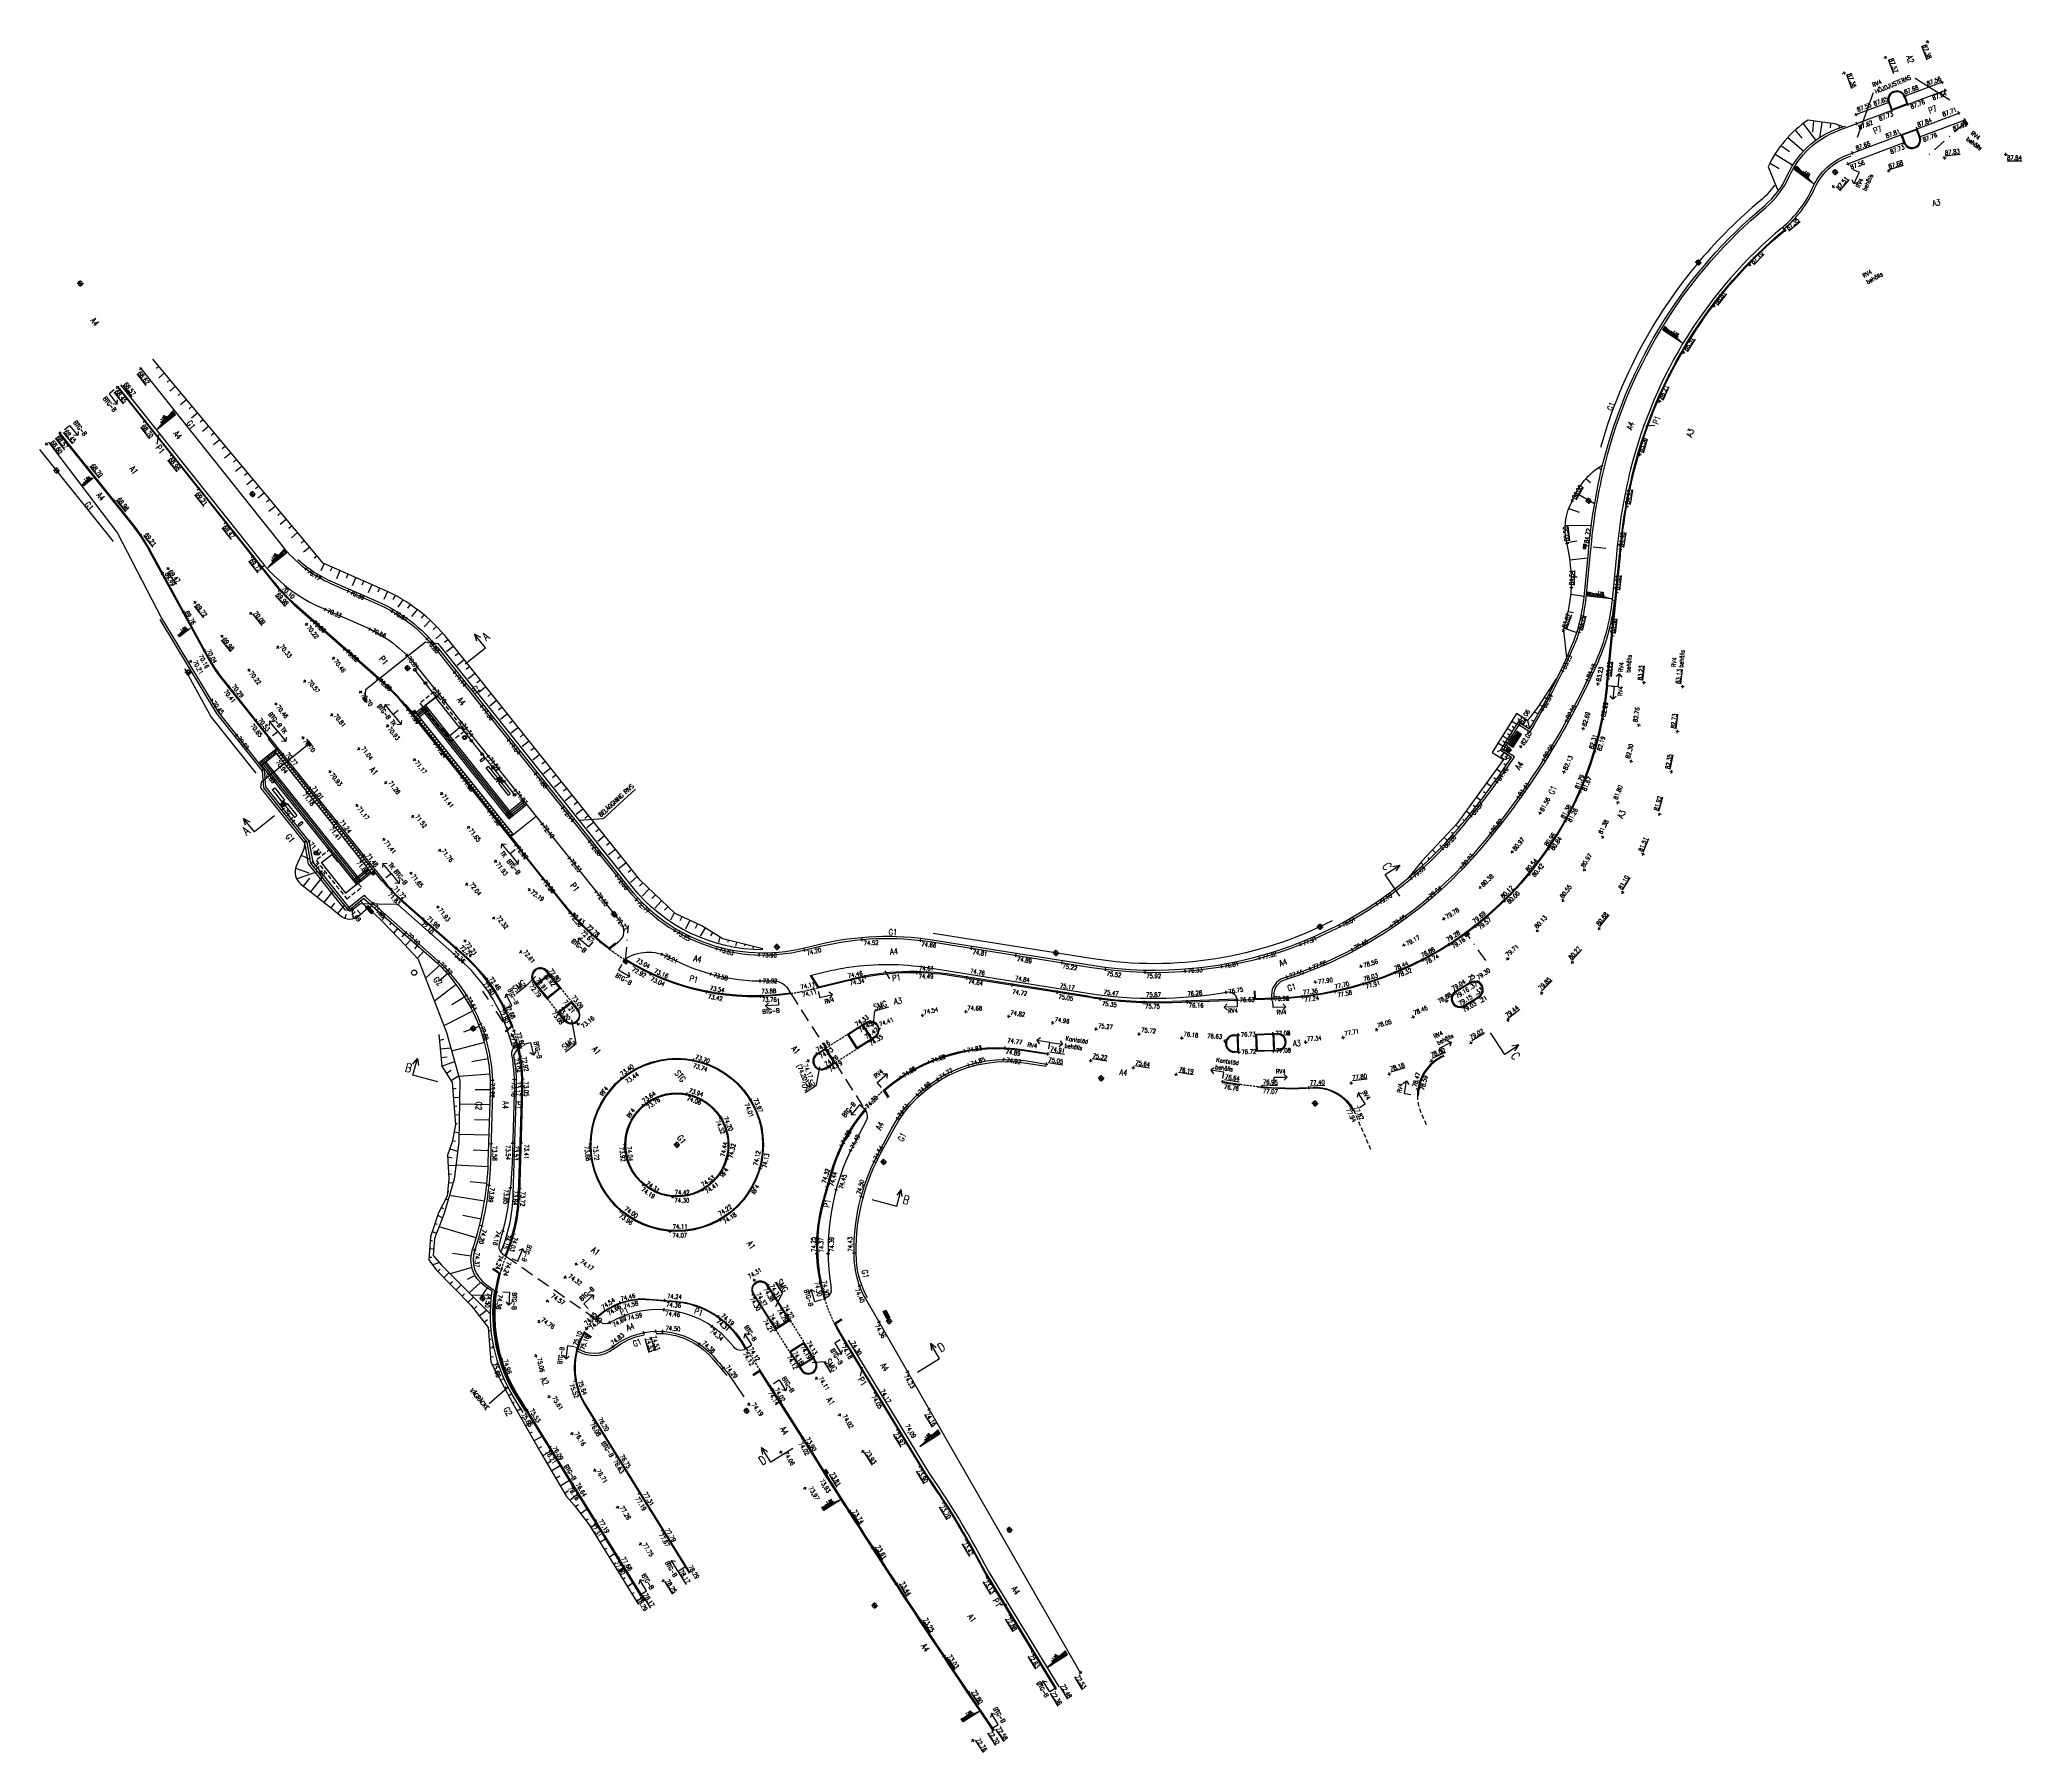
# Model space of a CAD drawing. Header units: metres. Extents: x 148130 to 148867, y 6395392 to 6395652.
# Drawn here: x 148129.7 to 148358.5, y 6395391.9 to 6395589.6 of the extents above; entities that cross this region are included whole.
import ezdxf
from ezdxf.enums import TextEntityAlignment as Align

# ---------------------------------------------------------------- set-up
doc = ezdxf.new("R2010")
doc.units = ezdxf.units.M
for name, pattern in [('030MMSOLID', [0]), ('DASHDOT', [1, 0.5, -0.25, 0, -0.25]), ('DASHED', [0.75, 0.5, -0.25])]:
    doc.linetypes.add(name, pattern=pattern)
for name, color, linetype in [('M-BELYSNINGSSTOLPE', 1, 'Continuous'), ('M-BERGFOT', 1, 'DASHED'), ('M-BRUNNAR', 3, 'Continuous'), ('M-BRUNNSLOCK', 1, 'Continuous'), ('M-DETALJ', 3, 'Continuous'), ('M-ELSKÅP', 1, 'Continuous'), ('M-KANTSTÖD', 1, 'Continuous'), ('M-MÅTTSÄTTNING', 1, 'Continuous'), ('M-PLUSHÖJD-XXX', 1, 'Continuous'), ('M-SEKTIONSMARKERING', 1, 'Continuous'), ('M-SLÄNT', 4, 'Continuous'), ('M-STOMLINJE', 3, 'Continuous'), ('M-STÖDREMSA', 1, 'Continuous'), ('M-VA-D', 3, 'DASHDOT'), ('M-VA-DRÄN', 3, 'DRAN11'), ('M-VÄGRÄCKE', 3, 'Continuous'), ('M-YTLITTERA', 3, 'Continuous'), ('M-YTSKIKTSBEGRÄNSNING', 1, 'DASHED')]:
    doc.layers.add(name, color=color, linetype=linetype)
doc.styles.add('SIMPLEX8', font='simplex.shx', dxfattribs={"width": 0.8})
doc.linetypes.add('BERG', pattern='A,5,["Y",Standard,S=1,R=180,X=0,Y=0],5', length=10)
doc.linetypes.add('DRAN11', pattern='A,1,["|",Standard,S=0.5,R=60,X=0,Y=0],-0.4,1', length=2.4)
doc.linetypes.add('FENCELINE2', pattern='A,0.25,-0.1,[132,ltypeshp.shx,S=0.1,R=0,X=-0.1,Y=0],-0.1,1', length=1.45)
pattern_1 = [(224.9999999982, (26965.2474268, 71504.0631581), (0.00157154482114, -0.00157154482124), [])]
pattern_2 = [(90, (-148314.58699, -6395528.6586), (-0.15875, 1e-17), [])]

# ---------------------------------------------------------------- blocks, each defined once
blk = doc.blocks.new('PLUSHÖJD')
at = {"color": 0, "ltscale": 0.3}
for p, q in [((-0.18, 0), (0, 0)), ((0, 0), (0, 0.18)), ((0, -0.18), (0, 0)), ((0, 0), (0.18, 0))]:
    blk.add_line(p, q, dxfattribs=at)
at = {"color": 0, "style": 'SIMPLEX8', "width": 0.8}
blk.add_attdef('NIVÅ', (0.3, -0.24), '', height=0.5, dxfattribs=at)
blk = doc.blocks.new('vänthall_Bred')
at = {"linetype": 'DASHED'}
blk.add_lwpolyline([(-1.83, 5.1), (-1.83, -0.6), (0.31, -0.6), (0.31, 5.1)], close=True, dxfattribs=at)
at = {"const_width": 0.065}
for points in [[(-1.54, 4.5, 1), (-1.48, 4.5, 1)], [(-0.03, 4.5, 1), (0.03, 4.5, 1)], [(-1.54, 0, 1), (-1.48, 0, 1)], [(-0.03, 0, 1), (0.03, 0, 1)]]:
    blk.add_lwpolyline(points, format="xyb", close=True, dxfattribs=at)
at = {"linetype": 'Continuous'}
for points in [[(-1.51, 0), (-1.51, 4.5)], [(-1.51, 4.5), (0, 4.5)], [(0, 0), (-1.51, 0)]]:
    blk.add_lwpolyline(points, dxfattribs=at)
blk.add_lwpolyline([(0, 4.5), (0, 3.34)])
blk = doc.blocks.new('R200')
at = {"color": 0}
blk.add_circle((0, 0), 0.15, dxfattribs=at)
blk = doc.blocks.new('_MEL18')
at = {"color": 0}
for p, q in [((-1.5, 0), (-3.5, 0)), ((0, 1.5), (0, 3.5)), ((1.5, 0), (3.5, 0)), ((0, -1.5), (0, -3.5))]:
    blk.add_line(p, q, dxfattribs=at)
blk.add_circle((0, 0), 1.5, dxfattribs=at)
blk.add_point((0, 0), dxfattribs=at)
blk = doc.blocks.new('A$C06E80FB4')
blk.add_hatch(color=256).paths.add_polyline_path([(0, 0.3), (0, 0), (0.5, 0), (0.5, 0.3)])
at = {"flags": 128}
blk.add_lwpolyline([(0, 0.3), (0, 0), (0.5, 0), (0.5, 0.3)], close=True, dxfattribs=at)
blk = doc.blocks.new('Brunn-400')
at = {"layer": 'M-BRUNNAR', "ltscale": 0.1}
blk.add_circle((0, 0), 0.2, dxfattribs=at)
at = {"layer": 'M-BRUNNSLOCK', "ltscale": 0.1}
blk.add_circle((0, 0), 0.2, dxfattribs=at)
blk = doc.blocks.new('ks')
at = {"color": 1, "flags": 128}
for points in [[(0, 0), (0, 0.75), (1.5, 0.75)], [(1.15, 1.1), (1.5, 0.75), (1.15, 0.4)]]:
    blk.add_lwpolyline(points, dxfattribs=at)
at = {"color": 0, "style": 'SIMPLEX8', "width": 0.8}
blk.add_attdef('TYP', (0, 1.25), '', height=0.5, dxfattribs=at)
blk = doc.blocks.new('snitt')
at = {"flags": 128}
for points in [[(0, -3), (0, 0), (2, 0)], [(1.25, 0.32), (2, 0), (1.25, -0.32)]]:
    blk.add_lwpolyline(points, dxfattribs=at)
at = {"color": 0, "style": 'SIMPLEX8', "width": 0.8, "flags": 8}
blk.add_attdef('SEKTION', text='', height=1, rotation=270, dxfattribs=at).set_placement((0.2, 0.69), align=Align.CENTER)
blk = doc.blocks.new('belysningsstolpe')
at = {"layer": 'M-BELYSNINGSSTOLPE'}
h = blk.add_hatch(dxfattribs=at)
h.set_pattern_fill('ANSI31', color=256, scale=0.0007, angle=180, style=0)
h.set_pattern_definition(pattern_1)
edge = h.paths.add_edge_path()
edge.add_line((0, 0), (0, 0.24))
edge.add_arc((0, 0), 0.245, 90, 180)
edge.add_line((-0.25, 0), (0, 0))
h = blk.add_hatch(dxfattribs=at)
h.set_pattern_fill('ANSI31', color=256, scale=0.0007, angle=180, style=0)
h.set_pattern_definition(pattern_1)
edge = h.paths.add_edge_path()
edge.add_arc((0, 0), 0.245, 270, 360)
edge.add_line((0.24, 0), (0, 0))
edge.add_line((0, 0), (0, -0.25))
for p, q in [((-0.25, 0), (-0.35, 0)), ((0, 0), (-0.25, 0)), ((0, 0.24), (0, 0.35)), ((0, 0), (0, 0.24)), ((0, 0), (0.24, 0)), ((0, 0), (0, -0.25)), ((0, -0.24), (0, -0.35)), ((0.24, 0), (0.35, 0))]:
    blk.add_line(p, q, dxfattribs=at)
for start, end in [(90, 180), (180, 270), (360, 90), (270, 360)]:
    blk.add_arc((0, 0), 0.245, start, end, dxfattribs=at)
blk = doc.blocks.new('*U47')
at = {"layer": 'M-SLÄNT'}
for p, q in [((0.09, -0.04), (-0.28, -0.88)), ((1.01, -0.44), (0.81, -0.9)), ((1.92, -0.84), (1.51, -1.79)), ((2.84, -1.24), (2.63, -1.72)), ((3.76, -1.64), (3.34, -2.59)), ((4.67, -2.04), (4.47, -2.52)), ((5.59, -2.45), (5.17, -3.39)), ((6.5, -2.85), (6.3, -3.32)), ((7.42, -3.26), (6.98, -4.19)), ((8.31, -3.71), (8.05, -4.16)), ((9.17, -4.21), (8.62, -5.08)), ((10.02, -4.75), (9.72, -5.17)), ((10.83, -5.32), (10.19, -6.13)), ((11.61, -5.95), (11.29, -6.35)), ((12.36, -6.61), (11.64, -7.35)), ((13.08, -7.31), (12.7, -7.66)), ((13.76, -8.04), (12.98, -8.71)), ((14.41, -8.8), (14.01, -9.13)), ((15.03, -9.58), (14.23, -10.22)), ((15.66, -10.36), (15.25, -10.68)), ((16.28, -11.14), (15.47, -11.79)), ((16.91, -11.93), (16.5, -12.25)), ((17.53, -12.71), (16.72, -13.35)), ((18.15, -13.49), (17.75, -13.81)), ((18.78, -14.27), (17.97, -14.91)), ((19.4, -15.05), (19, -15.37)), ((20.02, -15.83), (19.22, -16.48)), ((20.65, -16.62), (20.24, -16.94)), ((21.27, -17.4), (20.46, -18.04)), ((21.89, -18.18), (21.49, -18.5)), ((22.52, -18.96), (21.71, -19.61)), ((23.14, -19.74), (22.74, -20.07)), ((23.76, -20.52), (22.96, -21.17)), ((24.39, -21.31), (23.98, -21.63)), ((25.01, -22.09), (24.2, -22.73)), ((25.63, -22.87), (25.23, -23.19)), ((26.26, -23.65), (25.45, -24.3)), ((26.88, -24.43), (26.48, -24.76)), ((27.51, -25.22), (26.7, -25.86)), ((28.13, -26), (27.73, -26.32)), ((28.75, -26.78), (27.94, -27.42)), ((29.38, -27.56), (28.97, -27.88)), ((30, -28.34), (29.19, -28.99)), ((30.62, -29.12), (30.22, -29.45)), ((31.25, -29.91), (30.44, -30.55)), ((31.87, -30.69), (31.47, -31.01)), ((32.49, -31.47), (31.69, -32.11)), ((33.12, -32.25), (32.71, -32.57)), ((33.74, -33.03), (32.93, -33.68)), ((34.36, -33.82), (33.96, -34.14)), ((34.99, -34.6), (34.18, -35.24)), ((35.61, -35.38), (35.21, -35.7)), ((36.23, -36.16), (35.47, -36.85)), ((36.9, -36.9), (36.52, -37.29)), ((37.63, -37.59), (36.82, -38.44)), ((38.35, -38.28), (37.94, -38.71)), ((39.07, -38.97), (38.27, -39.82)), ((39.8, -39.66), (39.42, -40.06)), ((40.52, -40.35), (40.09, -41.21)), ((41.41, -40.81), (41.18, -41.29)), ((42.31, -41.22), (41.84, -42.25)), ((43.22, -41.64), (42.96, -42.16)), ((44.11, -42.11), (43.54, -43.04)), ((44.96, -42.63), (44.72, -43.02)), ((45.81, -43.15), (45.64, -43.77)), ((46.74, -43.5), (46.71, -43.76)), ((47.71, -43.74), (47.59, -44.2)), ((48.68, -43.99), (48.63, -44.17)), ((49.65, -44.23), (49.6, -44.43)), ((50.62, -44.48), (50.62, -44.48))]:
    blk.add_line(p, q, dxfattribs=at)
blk = doc.blocks.new('*U19')
at = {"layer": 'M-DETALJ', "color": 1}
for p, q in [((-0.26, 0.05), (0.26, 0.05)), ((0.26, 0.05), (0.2, 0.11))]:
    blk.add_line(p, q, dxfattribs=at)
at = {"layer": 'M-DETALJ', "color": 1, "style": 'SIMPLEX8', "width": 0.8}
blk.add_text('%', height=0.125, dxfattribs=at).set_placement((0.09, 0.1))
blk.add_attdef('LUT', text='', height=0.125, dxfattribs=at).set_placement((-0.04, 0.05), align=Align.BOTTOM_CENTER)
blk = doc.blocks.new('tvär_H')
at = {"layer": 'M-MÅTTSÄTTNING'}
h = blk.add_hatch(dxfattribs=at)
h.set_pattern_fill('LINE', color=256, scale=0.05, angle=90)
h.set_pattern_definition(pattern_2)
h.paths.add_polyline_path([(-1.39, 0.5), (-1.39, 0), (1.39, 0)])
at = {"layer": 'M-MÅTTSÄTTNING', "flags": 128}
blk.add_lwpolyline([(1.39, 0), (-1.39, 0), (-1.39, 0.5)], close=True, dxfattribs=at)
at = {"layer": 'M-MÅTTSÄTTNING', "xscale": 2, "yscale": 2, "zscale": 2, "rotation": 349.836011298285}
blk.add_blockref('*U19', (0, 0.25), dxfattribs=at).add_auto_attribs({'LUT': '1.5'})
blk = doc.blocks.new('TK-RB-SPYGATT')
blk.add_hatch(color=1).paths.add_polyline_path([(0.25, 0.3), (-0.25, 0.3), (-0.25, 0), (0.25, 0)])
at = {"color": 1}
for p, q in [((0.25, 0.3), (-0.25, 0.3)), ((-0.25, 0.3), (-0.25, 0)), ((-0.25, 0.3), (0.25, 0)), ((-0.25, 0), (0.25, 0)), ((0.25, 0), (0.25, 0.3))]:
    blk.add_line(p, q, dxfattribs=at)
blk = doc.blocks.new('*U18')
at = {"layer": 'M-DETALJ', "color": 1}
for q in [(-0.2, 0.11), (0.26, 0.05)]:
    blk.add_line((-0.26, 0.05), q, dxfattribs=at)
at = {"layer": 'M-DETALJ', "color": 1, "style": 'SIMPLEX8', "width": 0.8}
blk.add_text('%', height=0.125, dxfattribs=at).set_placement((0.09, 0.1))
blk.add_attdef('LUT', text='', height=0.125, dxfattribs=at).set_placement((-0.04, 0.05), align=Align.BOTTOM_CENTER)
blk = doc.blocks.new('tvär_V')
at = {"layer": 'M-MÅTTSÄTTNING'}
h = blk.add_hatch(dxfattribs=at)
h.set_pattern_fill('LINE', color=256, scale=0.05, angle=90)
h.set_pattern_definition(pattern_2)
h.paths.add_polyline_path([(1.39, 0.5), (1.39, 0), (-1.39, 0)])
at = {"layer": 'M-MÅTTSÄTTNING', "flags": 128}
blk.add_lwpolyline([(-1.39, 0), (1.39, 0), (1.39, 0.5)], close=True, dxfattribs=at)
at = {"layer": 'M-MÅTTSÄTTNING', "xscale": 2, "yscale": 2, "zscale": 2, "rotation": 10.16398870171498}
blk.add_blockref('*U18', (0, 0.25), dxfattribs=at).add_auto_attribs({'LUT': '1.5'})
blk = doc.blocks.new('Soffa Anita')
at = {"color": 0, "linetype": '030MMSOLID', "lineweight": 30}
for p, q in [((-0.1, 5.8), (-0.1, 5.7)), ((-0.1, 5.7), (-0.1, 5.4)), ((-0.1, 5.4), (-0.1, 5)), ((-0.1, 5), (-0.1, 4.9)), ((-0.1, 4.9), (-0.1, 4.7)), ((-0.1, 4.7), (-0.1, 4.7)), ((-0.1, 4.7), (-0.1, 4.7)), ((-0.1, 4.7), (-0.1, 4.6)), ((-0.1, 4.6), (-0.1, 4.5)), ((-0.1, 4.5), (-0.1, 4.4)), ((-0.1, 4.4), (-0.1, 4.3)), ((-0.1, 3.8), (-0.1, 3.8)), ((-0.1, 3.8), (-0.1, 3.2)), ((-0.1, 3.2), (-0.1, 3.2)), ((-0.1, 3), (-0.1, 2.9)), ((-0.1, 2.9), (-0.1, 2.4)), ((-0.1, 2.4), (-0.1, 2.3)), ((-0.1, 2), (-0.1, 1.4)), ((-0.1, 2), (-0.1, 2)), ((-0.1, 1.4), (-0.1, 1.4)), ((-0.1, 1), (-0.1, 0.1)), ((0, 5.5), (0, 5.8)), ((17.9, 5.8), (0, 5.8)), ((0, 5.8), (0, 5.8)), ((0, 5.8), (17.9, 5.8)), ((17.9, 5.5), (0, 5.5)), ((0, 5.4), (17.9, 5.4)), ((0, 5), (0, 5.4)), ((0, 5), (17.9, 5)), ((0, 5), (0, 5)), ((0, 4.9), (0, 5)), ((0, 5), (17.9, 5)), ((0, 4.9), (17.9, 4.9)), ((17.9, 4.9), (0, 4.9)), ((0, 4.9), (0, 4.7)), ((0, 4.7), (17.9, 4.7)), ((0, 4.7), (0, 4.7)), ((0, 4.7), (0, 4.6)), ((0, 4.7), (17.9, 4.7)), ((0, 4.6), (17.9, 4.6)), ((0, 4.6), (17.9, 4.6)), ((0, 4.6), (0, 4.4)), ((0, 4.4), (17.9, 4.4)), ((0, 4.4), (0, 4.4)), ((0, 4.4), (0, 4.4)), ((0, 4.4), (17.9, 4.4)), ((0, 4.4), (17.9, 4.4)), ((0, 4.3), (17.9, 4.3)), ((0, 4.3), (0, 4.2)), ((0, 4.2), (17.9, 4.2)), ((0, 3.9), (17.9, 3.9)), ((0, 3.8), (0, 3.2)), ((17.9, 3.8), (0, 3.8)), ((0, 3.2), (17.9, 3.2)), ((0, 3.2), (17.9, 3.2)), ((0, 3.1), (0, 3.2)), ((0, 3.1), (17.9, 3.1)), ((0, 3.1), (0, 3.1)), ((0, 3.1), (17.9, 3.1)), ((17.9, 3), (0, 3)), ((0, 2.4), (0, 2.9)), ((17.9, 2.9), (0, 2.9)), ((17.9, 2.4), (0, 2.4)), ((0, 2.3), (17.9, 2.3)), ((0, 2.3), (0, 2.3)), ((0, 2.3), (17.9, 2.3)), ((17.9, 2.1), (0, 2.1)), ((0, 1.4), (0, 2)), ((17.9, 2), (0, 2)), ((0, 1.4), (17.9, 1.4)), ((17.9, 1.4), (0, 1.4)), ((0, 1.4), (0, 1.4)), ((0, 1.4), (17.9, 1.4)), ((17.9, 1.1), (0, 1.1)), ((0, 0.1), (0, 1)), ((17.9, 1), (0, 1)), ((0, 0.1), (17.9, 0.1)), ((0, 0), (17.9, 0)), ((3, 4.2), (3, 4.1)), ((3, 4.1), (3.6, 4.1)), ((3, 2.3), (3, 2.1)), ((3.6, 4.1), (3.6, 4.2)), ((3.6, 2.1), (3.6, 2.3)), ((14.3, 4.2), (14.3, 4.1)), ((14.3, 4.1), (14.9, 4.1)), ((14.3, 2.3), (14.3, 2.1)), ((14.9, 4.1), (14.9, 4.2)), ((14.9, 2.1), (14.9, 2.3)), ((17.9, 5.8), (17.9, 5.5)), ((17.9, 5.8), (17.9, 5.8)), ((17.9, 5.4), (17.9, 5.7)), ((17.9, 5), (17.9, 5.4)), ((17.9, 5), (17.9, 5.4)), ((17.9, 5), (17.9, 5)), ((17.9, 5), (17.9, 4.9)), ((17.9, 5), (17.9, 5)), ((17.9, 5), (17.9, 5)), ((17.9, 4.9), (17.9, 5)), ((17.9, 4.7), (17.9, 4.9)), ((17.9, 4.7), (17.9, 4.9)), ((17.9, 4.7), (17.9, 4.7)), ((17.9, 4.7), (17.9, 4.6)), ((17.9, 4.7), (17.9, 4.7)), ((17.9, 4.7), (17.9, 4.7)), ((17.9, 4.6), (17.9, 4.7)), ((17.9, 4.4), (17.9, 4.6)), ((17.9, 4.5), (17.9, 4.6)), ((17.9, 4.4), (17.9, 4.5)), ((17.9, 4.4), (17.9, 4.4)), ((17.9, 4.4), (17.9, 4.4)), ((17.9, 4.3), (17.9, 4.4)), ((17.9, 4.2), (17.9, 4.3)), ((17.9, 3.9), (17.9, 3.9)), ((17.9, 3.9), (17.9, 3.9)), ((17.9, 3.2), (17.9, 3.8)), ((17.9, 3.2), (17.9, 3.8)), ((17.9, 3.8), (17.9, 3.8)), ((17.9, 3.2), (17.9, 3.1)), ((17.9, 3.2), (17.9, 3.2)), ((17.9, 3.1), (17.9, 3.1)), ((17.9, 2.9), (17.9, 3)), ((17.9, 2.9), (17.9, 2.4)), ((17.9, 2.4), (17.9, 2.9)), ((17.9, 2.9), (17.9, 2.9)), ((17.9, 2.3), (17.9, 2.4)), ((17.9, 2.3), (17.9, 2.3)), ((17.9, 2), (17.9, 1.4)), ((17.9, 1.4), (17.9, 2)), ((17.9, 2), (17.9, 2)), ((17.9, 1.4), (17.9, 1.4)), ((17.9, 1.4), (17.9, 1.4)), ((17.9, 0.1), (17.9, 1)), ((17.9, 0.1), (17.9, 1))]:
    blk.add_line(p, q, dxfattribs=at)
for points in [[(0, 5.8), (0, 5.8), (0, 5.8), (-0.1, 5.7), (-0.1, 5.7)], [(0, 5.8), (0, 5.8), (0, 5.8), (0, 5.8), (-0.1, 5.8), (-0.1, 5.8), (-0.1, 5.8)], [(-0.1, 5.8), (-0.1, 5.7), (-0.1, 5.7)], [(-0.1, 5.4), (-0.1, 5.4), (0, 5.5), (0, 5.5), (0, 5.5)], [(-0.1, 5.4), (0, 5.4), (0, 5.4), (0, 5.4)], [(-0.1, 5.4), (-0.1, 5.4), (-0.1, 5.4)], [(-0.1, 5), (-0.1, 5), (0, 5), (0, 5), (0, 5)], [(-0.1, 5), (-0.1, 5), (-0.1, 5), (0, 5), (0, 5), (0, 5), (0, 5)], [(-0.1, 5), (-0.1, 5), (-0.1, 5)], [(-0.1, 4.9), (0, 4.9), (0, 4.9), (0, 4.9)], [(0, 4.9), (0, 4.9), (0, 4.9), (-0.1, 4.9), (-0.1, 4.9)], [(-0.1, 4.9), (-0.1, 4.9), (-0.1, 4.9)], [(-0.1, 4.7), (-0.1, 4.7), (0, 4.7), (0, 4.7), (0, 4.7)], [(-0.1, 4.7), (-0.1, 4.7), (-0.1, 4.7)], [(-0.1, 4.7), (-0.1, 4.7), (0, 4.7), (0, 4.7), (0, 4.7), (0, 4.7)], [(-0.1, 4.6), (-0.1, 4.6), (0, 4.6), (0, 4.6), (0, 4.6)], [(0, 4.6), (-0.1, 4.6), (-0.1, 4.6), (-0.1, 4.6), (-0.1, 4.6)], [(-0.1, 4.5), (-0.1, 4.4), (0, 4.4), (0, 4.4), (0, 4.4)], [(-0.1, 4.5), (-0.1, 4.4), (-0.1, 4.4), (-0.1, 4.4), (0, 4.4), (0, 4.4), (0, 4.4), (0, 4.4)], [(0, 4.4), (0, 4.4), (0, 4.4), (-0.1, 4.4)], [(-0.1, 4.4), (-0.1, 4.4), (-0.1, 4.4), (-0.1, 4.4), (-0.1, 4.4)], [(-0.1, 4.4), (-0.1, 4.4), (0, 4.3)], [(-0.1, 4.3), (-0.1, 4.3), (0, 4.2), (0, 4.2), (0, 4.2)], [(0, 4.2), (0, 4.2), (0, 4.2), (0, 4.2), (0, 4.2), (-0.1, 4.3), (-0.1, 4.3), (-0.1, 4.3), (-0.1, 4.3)], [(-0.1, 3.8), (0, 3.9), (0, 3.9), (0, 3.9), (0, 3.9)], [(0, 3.8), (0, 3.8), (0, 3.8), (-0.1, 3.8), (-0.1, 3.8)], [(0, 3.2), (0, 3.2), (0, 3.2), (-0.1, 3.2)], [(-0.1, 3.2), (-0.1, 3.1), (0, 3.1), (0, 3.1), (0, 3.1)], [(-0.1, 3.2), (-0.1, 3.2), (-0.1, 3.2), (-0.1, 3.2), (-0.1, 3.2), (-0.1, 3.2), (0, 3.2)], [(-0.1, 3.2), (-0.1, 3.2), (-0.1, 3.1), (-0.1, 3.1), (0, 3.1), (0, 3.1), (0, 3.1), (0, 3.1)], [(0, 3), (0, 3), (0, 3), (0, 3), (0, 3), (-0.1, 3)], [(0, 2.9), (0, 2.9), (0, 2.9), (-0.1, 2.9), (-0.1, 2.9)], [(-0.1, 2.4), (-0.1, 2.4), (0, 2.4), (0, 2.4), (0, 2.4)], [(-0.1, 2.4), (-0.1, 2.3), (-0.1, 2.3)], [(-0.1, 2.3), (-0.1, 2.3), (0, 2.3), (0, 2.3), (0, 2.3)], [(-0.1, 2.3), (-0.1, 2.3), (0, 2.3)], [(0, 2.3), (0, 2.3), (0, 2.3), (0, 2.3), (0, 2.3), (-0.1, 2.3), (-0.1, 2.3), (-0.1, 2.3), (-0.1, 2.3)], [(0, 2.1), (0, 2.1), (0, 2.1), (0, 2.1), (0, 2.1), (0, 2.1), (-0.1, 2)], [(0, 2), (0, 2), (0, 2), (-0.1, 2), (-0.1, 2)], [(-0.1, 1.4), (-0.1, 1.4), (0, 1.4), (0, 1.4), (0, 1.4)], [(-0.1, 1.4), (-0.1, 1.4), (0, 1.4), (0, 1.4), (0, 1.4)], [(0, 1.4), (-0.1, 1.4), (-0.1, 1.4), (-0.1, 1.4), (-0.1, 1.4)], [(0, 1.4), (0, 1.4), (0, 1.4), (0, 1.4), (0, 1.4), (0, 1.4), (-0.1, 1.4), (-0.1, 1.4), (-0.1, 1.4), (-0.1, 1.4)], [(0, 1.1), (0, 1.1), (0, 1.1), (-0.1, 1.1), (-0.1, 1.1), (-0.1, 1.1), (-0.1, 1)], [(-0.1, 1), (-0.1, 1), (0, 1), (0, 1), (0, 1)], [(0, 0.1), (0, 0.1), (0, 0.1), (-0.1, 0.1), (-0.1, 0.1)], [(-0.1, 0.1), (-0.1, 0), (-0.1, 0), (-0.1, 0), (0, 0), (0, 0), (0, 0)], [(0, 5.8), (0, 5.8), (0, 5.8), (0, 5.8)], [(0, 5.5), (0, 5.4), (0, 5.4), (0, 5.4), (0, 5.4)], [(0, 4.9), (0, 4.9), (0, 4.9), (0, 4.9), (0, 4.9)], [(0, 4.6), (0, 4.6), (0, 4.6), (0, 4.6), (0, 4.6)], [(0, 4.6), (0, 4.6), (0, 4.6), (0, 4.6), (0, 4.6), (0, 4.6)], [(0, 4.3), (0, 4.3), (0, 4.3), (0, 4.4), (0, 4.4)], [(0, 4.3), (0, 4.3), (0, 4.3)], [(0, 3.9), (0, 3.9), (0, 3.8), (0, 3.8)], [(0, 3.2), (0, 3.2), (0, 3.2), (0, 3.2), (0, 3.2)], [(0, 3.2), (0, 3.2), (0, 3.2)], [(0, 2.9), (0, 3), (0, 3), (0, 3), (0, 3)], [(0, 2.3), (0, 2.3), (0, 2.3), (0, 2.3), (0, 2.4)], [(0, 2.3), (0, 2.3), (0, 2.3)], [(0, 2.1), (0, 2.1), (0, 2.1), (0, 2), (0, 2)], [(0, 1.4), (0, 1.4), (0, 1.4), (0, 1.4), (0, 1.4)], [(0, 1.4), (0, 1.4), (0, 1.4)], [(0, 1), (0, 1.1), (0, 1.1), (0, 1.1), (0, 1.1)], [(0, 0), (0, 0), (0, 0), (0, 0), (0, 0.1)], [(3, 4.1), (3, 4), (3, 3.9)], [(3, 3.1), (3, 3.1), (3, 3)], [(3, 1.4), (3, 1.3), (3, 1.1)], [(3.6, 3.9), (3.6, 4), (3.6, 4.1)], [(3.6, 3), (3.6, 3.1), (3.6, 3.1)], [(3.6, 1.1), (3.6, 1.3), (3.6, 1.4)], [(14.3, 4.1), (14.3, 4), (14.3, 3.9)], [(14.3, 3.1), (14.3, 3.1), (14.3, 3)], [(14.3, 1.4), (14.3, 1.3), (14.3, 1.1)], [(14.9, 3.9), (14.9, 4), (14.9, 4.1)], [(14.9, 3), (14.9, 3.1), (14.9, 3.1)], [(14.9, 1.1), (14.9, 1.3), (14.9, 1.4)], [(17.9, 5.7), (17.9, 5.7), (17.9, 5.8), (17.9, 5.8), (17.9, 5.8)], [(17.9, 5.8), (17.9, 5.8), (17.9, 5.8), (17.9, 5.8)], [(17.9, 5.8), (17.9, 5.8), (17.9, 5.8), (17.9, 5.8), (17.9, 5.8), (17.9, 5.7)], [(17.9, 5.7), (17.9, 5.7), (17.9, 5.8)], [(17.9, 5.5), (17.9, 5.5), (17.9, 5.5), (17.9, 5.4), (17.9, 5.4)], [(17.9, 5.4), (17.9, 5.4), (17.9, 5.4), (17.9, 5.4), (17.9, 5.5)], [(17.9, 5.4), (17.9, 5.4), (17.9, 5.4), (17.9, 5.4)], [(17.9, 5.4), (17.9, 5.4), (17.9, 5.4)], [(17.9, 5), (17.9, 5), (17.9, 5), (17.9, 5), (17.9, 5)], [(17.9, 5), (17.9, 5), (17.9, 5), (17.9, 5), (17.9, 5), (17.9, 5), (17.9, 5)], [(17.9, 4.9), (17.9, 4.9), (17.9, 4.9), (17.9, 4.9), (17.9, 4.9)], [(17.9, 4.9), (17.9, 4.9), (17.9, 4.9), (17.9, 4.9)], [(17.9, 4.9), (17.9, 4.9), (17.9, 4.9), (17.9, 4.9), (17.9, 4.9)], [(17.9, 4.9), (17.9, 4.9), (17.9, 4.9)], [(17.9, 4.7), (17.9, 4.7), (17.9, 4.7), (17.9, 4.7), (17.9, 4.7)], [(17.9, 4.7), (17.9, 4.7), (17.9, 4.7), (17.9, 4.7), (17.9, 4.7), (17.9, 4.7)], [(17.9, 4.7), (17.9, 4.7), (17.9, 4.7)], [(17.9, 4.6), (17.9, 4.6), (17.9, 4.6), (17.9, 4.6), (17.9, 4.6)], [(17.9, 4.6), (17.9, 4.6), (17.9, 4.6), (17.9, 4.6), (17.9, 4.6)], [(17.9, 4.6), (17.9, 4.6), (17.9, 4.6), (17.9, 4.6), (17.9, 4.6), (17.9, 4.6), (17.9, 4.6), (17.9, 4.6), (17.9, 4.6), (17.9, 4.6)], [(17.9, 4.4), (17.9, 4.4), (17.9, 4.4), (17.9, 4.4), (17.9, 4.5)], [(17.9, 4.5), (17.9, 4.4), (17.9, 4.4), (17.9, 4.4), (17.9, 4.4), (17.9, 4.4), (17.9, 4.4), (17.9, 4.4)], [(17.9, 4.4), (17.9, 4.4), (17.9, 4.4), (17.9, 4.4)], [(17.9, 4.4), (17.9, 4.4), (17.9, 4.3), (17.9, 4.3), (17.9, 4.3)], [(17.9, 4.3), (17.9, 4.4), (17.9, 4.4), (17.9, 4.4), (17.9, 4.4), (17.9, 4.4), (17.9, 4.4)], [(17.9, 4.3), (17.9, 4.3), (17.9, 4.3)], [(17.9, 4.2), (17.9, 4.2), (17.9, 4.2), (17.9, 4.3), (17.9, 4.3)], [(17.9, 4.2), (17.9, 4.2), (17.9, 4.2), (17.9, 4.2), (17.9, 4.2), (17.9, 4.3), (17.9, 4.3), (17.9, 4.3), (17.9, 4.3)], [(17.9, 3.8), (17.9, 3.8), (17.9, 3.9), (17.9, 3.9)], [(17.9, 3.8), (17.9, 3.9), (17.9, 3.9)], [(17.9, 3.8), (17.9, 3.8), (17.9, 3.8), (17.9, 3.8), (17.9, 3.8)], [(17.9, 3.8), (17.9, 3.8), (17.9, 3.8)], [(17.9, 3.2), (17.9, 3.2), (17.9, 3.2)], [(17.9, 3.2), (17.9, 3.2), (17.9, 3.2), (17.9, 3.2), (17.9, 3.2)], [(17.9, 3.2), (17.9, 3.2), (17.9, 3.2), (17.9, 3.2), (17.9, 3.2)], [(17.9, 3.1), (17.9, 3.1), (17.9, 3.1), (17.9, 3.1), (17.9, 3.2)], [(17.9, 3.2), (17.9, 3.2), (17.9, 3.2), (17.9, 3.2), (17.9, 3.2), (17.9, 3.2), (17.9, 3.2)], [(17.9, 3.2), (17.9, 3.2), (17.9, 3.1), (17.9, 3.1), (17.9, 3.1), (17.9, 3.1), (17.9, 3.1), (17.9, 3.1)], [(17.9, 2.9), (17.9, 3), (17.9, 3), (17.9, 3), (17.9, 3)], [(17.9, 3), (17.9, 3), (17.9, 3), (17.9, 3)], [(17.9, 3), (17.9, 3), (17.9, 3), (17.9, 3)], [(17.9, 2.9), (17.9, 2.9), (17.9, 2.9), (17.9, 2.9), (17.9, 2.9)], [(17.9, 2.4), (17.9, 2.4), (17.9, 2.4), (17.9, 2.4), (17.9, 2.4)], [(17.9, 2.4), (17.9, 2.3), (17.9, 2.3), (17.9, 2.3), (17.9, 2.3)], [(17.9, 2.3), (17.9, 2.3), (17.9, 2.3), (17.9, 2.3), (17.9, 2.4)], [(17.9, 2.3), (17.9, 2.3), (17.9, 2.3)], [(17.9, 2.3), (17.9, 2.3), (17.9, 2.3), (17.9, 2.3), (17.9, 2.3)], [(17.9, 2.3), (17.9, 2.3), (17.9, 2.3), (17.9, 2.3), (17.9, 2.3), (17.9, 2.3), (17.9, 2.3), (17.9, 2.3), (17.9, 2.3)], [(17.9, 2), (17.9, 2), (17.9, 2.1), (17.9, 2.1), (17.9, 2.1)], [(17.9, 2.1), (17.9, 2.1), (17.9, 2.1), (17.9, 2.1), (17.9, 2.1), (17.9, 2.1), (17.9, 2)], [(17.9, 2), (17.9, 2), (17.9, 2), (17.9, 2), (17.9, 2)], [(17.9, 2), (17.9, 2), (17.9, 2)], [(17.9, 1.4), (17.9, 1.4), (17.9, 1.4)], [(17.9, 1.4), (17.9, 1.4), (17.9, 1.4), (17.9, 1.4), (17.9, 1.4)], [(17.9, 1.4), (17.9, 1.4), (17.9, 1.4), (17.9, 1.4), (17.9, 1.4)], [(17.9, 1.4), (17.9, 1.4), (17.9, 1.4), (17.9, 1.4), (17.9, 1.4)], [(17.9, 1.4), (17.9, 1.4), (17.9, 1.4), (17.9, 1.4), (17.9, 1.4)], [(17.9, 1.4), (17.9, 1.4), (17.9, 1.4), (17.9, 1.4), (17.9, 1.4), (17.9, 1.4), (17.9, 1.4), (17.9, 1.4), (17.9, 1.4), (17.9, 1.4)], [(17.9, 1.1), (17.9, 1.1), (17.9, 1.1), (17.9, 1.1), (17.9, 1)], [(17.9, 1), (17.9, 1.1), (17.9, 1.1), (17.9, 1.1), (17.9, 1.1), (17.9, 1.1), (17.9, 1.1)], [(17.9, 1), (17.9, 1), (17.9, 1), (17.9, 1), (17.9, 1)], [(17.9, 0.1), (17.9, 0.1), (17.9, 0.1), (17.9, 0.1), (17.9, 0.1)], [(17.9, 0.1), (17.9, 0), (17.9, 0), (17.9, 0), (17.9, 0)], [(17.9, 0), (17.9, 0), (17.9, 0), (17.9, 0), (17.9, 0), (17.9, 0), (17.9, 0.1)]]:
    blk.add_lwpolyline(points, dxfattribs=at)
for points in [[(-0.1, 3.8), (-0.1, 3.8), (-0.1, 3.8)], [(-0.1, 3), (-0.1, 2.9), (-0.1, 3)], [(-0.1, 2), (-0.1, 2), (-0.1, 2)]]:
    blk.add_lwpolyline(points, close=True, dxfattribs=at)

msp = doc.modelspace()

# ---------------------------------------------------------------- hatches: boundary and pattern name
at = {"layer": 'M-ELSKÅP'}
h = msp.add_hatch(dxfattribs=at)
h.set_pattern_fill('ANSI31', color=256, scale=0.01, angle=53.72311)
h.set_pattern_definition([(98.7231147285, (1521362.97049, 147450.27482), (-0.03138274087617, -0.00481519211445), [])])
h.paths.add_polyline_path([(148168.05, 6395488.64), (148168.306, 6395488.884), (148167.635, 6395489.589), (148167.379, 6395489.345)])
h = msp.add_hatch(dxfattribs=at)
h.set_pattern_fill('ANSI31', color=256, scale=0.01, angle=40)
h.set_pattern_definition([(85, (0, 0), (-0.03162918166441, 0.00276719483224), [])])
h.paths.add_polyline_path([(148227.62, 6395441.836), (148227.926, 6395442.012), (148227.441, 6395442.856), (148227.135, 6395442.68)])

# ---------------------------------------------------------------- linework, layer by layer
at = {"layer": 'M-BERGFOT', "linetype": 'BERG', "ltscale": 0.25, "flags": 128}
for points in [[(148330.059, 6395572.761, -0.0679198), (148328.42, 6395570.962, 0.0854428), (148315.822, 6395556.133, 0.065122), (148309.978, 6395542.453, 0.065122)], [(148278.99, 6395487.819, -0.1590892), (148251.408, 6395483.424), (148232.907, 6395486.363)]]:
    msp.add_lwpolyline(points, format="xyb", dxfattribs=at)
for points in [[(148129.739, 6395542.256), (148138.218, 6395531.625)], [(148146.486, 6395516.956), (148149.543, 6395511.332), (148154.714, 6395504.847)]]:
    msp.add_lwpolyline(points, dxfattribs=at)
at = {"layer": 'M-DETALJ', "color": 1, "linetype": 'DASHED', "ltscale": 0.5}
for p, q in [((148188.33, 6395478.817), (148189.577, 6395477.253)), ((148189.894, 6395480.064), (148191.141, 6395478.5)), ((148220.511, 6395473.111), (148223.039, 6395474.726)), ((148221.587, 6395471.426), (148224.115, 6395473.041)), ((148214.718, 6395440.585), (148216.322, 6395438.051)), ((148216.407, 6395441.655), (148218.012, 6395439.121))]:
    msp.add_line(p, q, dxfattribs=at)
at = {"layer": 'M-DETALJ', "color": 1, "linetype": 'DASHED', "ltscale": 0.5, "flags": 128}
for points in [[(148216.481, 6395479.421, 0.0199947), (148218.677, 6395479.855), (148219.619, 6395480.081)], [(148184.959, 6395473.57, 0.0269662), (148184.341, 6395475.636)], [(148225.031, 6395466.032, -0.0385494), (148227.192, 6395468.227, -0.0385494)], [(148183.647, 6395449.253, 0.031285), (148182.924, 6395447.121, 0.031285)], [(148220.367, 6395444.162, 0.0382176), (148221.494, 6395441.325)], [(148193.884, 6395441.902, 0.0628719), (148192.634, 6395440.335, 0.0628719)]]:
    msp.add_lwpolyline(points, format="xyb", dxfattribs=at)
at = {"layer": 'M-DETALJ', "linetype": 'DASHED', "ltscale": 0.5, "flags": 128}
msp.add_lwpolyline([(148268.363, 6395468.94, 0.011663), (148270.354, 6395468.703, 0.011663)], format="xyb", dxfattribs=at)
at = {"layer": 'M-DETALJ', "color": 1, "linetype": 'DASHED', "ltscale": 0.5, "flags": 128}
msp.add_lwpolyline([(148212.943, 6395435.911), (148211.338, 6395438.446)], dxfattribs=at)
at = {"layer": 'M-DETALJ', "color": 1, "linetype": 'DASHED', "ltscale": 0.5}
msp.add_arc((148212.152, 6395507.085), 28, 233.5715, 237.85524, dxfattribs=at)
at = {"layer": 'M-ELSKÅP', "ltscale": 3}
for points in [[(148167.635, 6395489.589), (148168.306, 6395488.884), (148168.05, 6395488.64), (148167.379, 6395489.345)], [(148227.441, 6395442.856), (148227.926, 6395442.012), (148227.62, 6395441.836), (148227.135, 6395442.68)]]:
    msp.add_lwpolyline(points, close=True, dxfattribs=at)
at = {"layer": 'M-KANTSTÖD'}
for p, q in [((148156.816, 6395526.911), (148138.808, 6395549.489)), ((148169.536, 6395515.282), (148159.207, 6395524.398)), ((148190.34, 6395489.688), (148185.046, 6395496.326)), ((148195.523, 6395484.682), (148196.245, 6395485.257)), ((148189.753, 6395480.08), (148188.568, 6395481.565)), ((148251.007, 6395479.083), (148235.282, 6395481.581)), ((148187.161, 6395480.443), (148188.346, 6395478.957)), ((148188.346, 6395478.957), (148189.753, 6395480.08)), ((148268.008, 6395478.751), (148260.546, 6395478.495)), ((148270.076, 6395479.722), (148270.107, 6395478.823)), ((148272.356, 6395478.9), (148270.107, 6395478.823)), ((148183.497, 6395475.09), (148184.223, 6395475.669)), ((148224.778, 6395475.718), (148223.177, 6395474.696)), ((148224.146, 6395473.179), (148223.177, 6395474.696)), ((148224.146, 6395473.179), (148225.747, 6395474.201)), ((148185.035, 6395456.229), (148185.408, 6395468.259)), ((148227.323, 6395468.208), (148227.814, 6395467.438)), ((148182.047, 6395447.612), (148182.809, 6395447.08)), ((148203.186, 6395443.789), (148200.119, 6395444.044)), ((148192.665, 6395440.192), (148193.397, 6395439.68)), ((148221.623, 6395441.289), (148222.392, 6395441.776)), ((148222.457, 6395439.77), (148231.796, 6395424.398)), ((148211.254, 6395438.392), (148210.73, 6395439.219)), ((148239.132, 6395412.322), (148247.12, 6395399.173))]:
    msp.add_line(p, q, dxfattribs=at)
at = {"layer": 'M-KANTSTÖD', "flags": 128}
for points in [[(148343.667, 6395581.517), (148343.351, 6395582.359, -1.0000538), (148345.035, 6395582.992), (148345.352, 6395582.15)], [(148344.793, 6395578.521), (148345.109, 6395577.679, 1.0000482), (148346.794, 6395578.312), (148346.478, 6395579.154)], [(148186.849, 6395480.834), (148187.099, 6395480.521), (148188.506, 6395481.643), (148188.257, 6395481.956, 1)], [(148294.207, 6395478.046), (148295.915, 6395479.085, 1), (148294.98, 6395480.623), (148293.271, 6395479.584, 1)], [(148191.837, 6395477.467, -1), (148190.43, 6395476.344), (148189.718, 6395477.238), (148191.125, 6395478.36)], [(148225.2, 6395475.987, -1), (148226.169, 6395474.47), (148225.831, 6395474.255), (148224.863, 6395475.772)], [(148268.114, 6395472.751), (148268.053, 6395474.55), (148267.653, 6395474.536, 1), (148267.715, 6395472.737)], [(148272.712, 6395472.909, 1.0000052), (148272.65, 6395474.708), (148272.25, 6395474.694), (148272.312, 6395472.895)], [(148219.535, 6395472.37, 1), (148220.504, 6395470.853), (148221.449, 6395471.456), (148220.48, 6395472.973)], [(148213.725, 6395445.705), (148216.269, 6395441.686), (148214.749, 6395440.723), (148212.204, 6395444.743, -0.9999644)]]:
    msp.add_lwpolyline(points, format="xyb", close=True, dxfattribs=at)
for points in [[(148310.688, 6395515), (148312.176, 6395530.062, -0.0415289), (148313.794, 6395539.88, -0.1583917), (148331.209, 6395567.624, -0.1583917)], [(148132.006, 6395544.064), (148140.485, 6395533.433, -0.0436609), (148142.404, 6395530.543), (148148.993, 6395518.445, 0.0436609), (148150.931, 6395515.526), (148156.231, 6395508.88)], [(148178.685, 6395483.798), (148171.734, 6395489.931, -0.0436609), (148169.319, 6395492.47, -0.0436609)], [(148246.158, 6395472.361), (148243.442, 6395472.792, 0.2207934), (148227.323, 6395468.208)], [(148291.93, 6395472.171, 0.3031238), (148288.934, 6395467.629, 0.3031238)], [(148266.334, 6395469.156), (148267.681, 6395468.942, 0.0039143), (148268.348, 6395468.841, 0.0039143)], [(148281.431, 6395465.831, 0.295325), (148276.809, 6395468.474, -0.0375575), (148270.345, 6395468.604)], [(148225.088, 6395465.944, 0.1065428), (148221.165, 6395458.533), (148220.31, 6395455.496, 0.1446633), (148220.455, 6395444.218, 0.1446633)], [(148182.392, 6395445.054, -0.0285969), (148182.809, 6395447.08)], [(148185.916, 6395431.266), (148184.915, 6395432.881, -0.1770842), (148182.392, 6395445.054, -0.1770842)], [(148192.665, 6395440.192, 0.2791563), (148192.751, 6395432.009), (148204.823, 6395412.536)], [(148239.893, 6395394.253, -0.0078078), (148219.352, 6395425.601), (148212.912, 6395435.773), (148212.152, 6395435.291)], [(148231.796, 6395424.398, 0.0147278), (148232.448, 6395423.393, -0.0294621), (148238.54, 6395413.365, 0.0147278), (148239.132, 6395412.322, 0.0147278)]]:
    msp.add_lwpolyline(points, format="xyb", dxfattribs=at)
for points in [[(148218.811, 6395481.533), (148219.665, 6395480.195), (148223.546, 6395481.125)], [(148272.15, 6395474.69), (148270.251, 6395474.625), (148270.313, 6395472.826), (148272.212, 6395472.892)], [(148218.998, 6395437.377), (148217.981, 6395438.983), (148216.46, 6395438.02), (148217.477, 6395436.414)], [(148219.265, 6395436.955), (148219.051, 6395437.293), (148217.53, 6395436.33), (148217.744, 6395435.992)], [(148199.553, 6395409.269), (148185.916, 6395431.266)]]:
    msp.add_lwpolyline(points, dxfattribs=at)
at = {"layer": 'M-KANTSTÖD'}
for radius in [9.9, 5.9]:
    msp.add_circle((148203.321, 6395461.94), radius, dxfattribs=at)
for centre, radius, start, end in [((148172.373, 6395539.319), 19.9, 218.57439, 228.57439), ((148156.238, 6395500.211), 20.1, 38.57439, 48.57439), ((148270.988, 6395518.777), 39.9, 271.96536, 354.55487), ((148212.152, 6395507.085), 27.9, 218.57439, 233.41397), ((148165.518, 6395468.877), 19.9, 19.95773, 48.57439), ((148212.152, 6395507.085), 27.9, 237.98901, 278.80322), ((148230.56, 6395451.854), 30.1, 80.97511, 103.47511), ((148258.835, 6395528.365), 49.9, 260.97511, 271.96536), ((148165.518, 6395468.877), 19.9, 358.22195, 13.43882), ((148165.144, 6395456.846), 19.9, 337.68561, 358.22195), ((148200.299, 6395442.418), 18.1, 157.68561, 158.13657), ((148199.465, 6395436.171), 7.9, 85.24985, 134.1055), ((148202.366, 6395433.923), 9.9, 32.33961, 85.24985), ((148239.465, 6395450.102), 19.9, 206.28828, 211.27871), ((148218.505, 6395436.473), 0.9, 212.33961, 32.33961)]:
    msp.add_arc(centre, radius, start, end, dxfattribs=at)
at = {"layer": 'M-MÅTTSÄTTNING'}
for p, q in [((148134.832, 6395538.044), (148134.674, 6395538.242)), ((148134.956, 6395538.143), (148134.816, 6395538.319)), ((148135.08, 6395538.242), (148134.958, 6395538.396)), ((148135.205, 6395538.341), (148135.1, 6395538.472)), ((148135.329, 6395538.44), (148135.242, 6395538.549)), ((148135.453, 6395538.539), (148135.384, 6395538.626)), ((148135.577, 6395538.638), (148135.525, 6395538.702)), ((148135.701, 6395538.737), (148135.667, 6395538.779)), ((148135.825, 6395538.836), (148135.809, 6395538.856)), ((148145.897, 6395520.608), (148145.721, 6395520.828)), ((148146.021, 6395520.707), (148145.863, 6395520.905)), ((148146.145, 6395520.806), (148146.005, 6395520.982)), ((148146.269, 6395520.905), (148146.147, 6395521.059)), ((148146.393, 6395521.004), (148146.288, 6395521.135)), ((148146.517, 6395521.103), (148146.43, 6395521.212)), ((148146.641, 6395521.202), (148146.572, 6395521.289)), ((148146.765, 6395521.301), (148146.714, 6395521.366)), ((148146.89, 6395521.4), (148146.856, 6395521.442)), ((148147.014, 6395521.499), (148146.998, 6395521.519)), ((148220.295, 6395419.732), (148220.068, 6395420.091)), ((148220.429, 6395419.817), (148220.217, 6395420.152)), ((148220.563, 6395419.902), (148220.367, 6395420.213)), ((148220.697, 6395419.987), (148220.516, 6395420.273)), ((148220.831, 6395420.072), (148220.665, 6395420.334)), ((148220.965, 6395420.157), (148220.815, 6395420.395)), ((148221.099, 6395420.242), (148220.964, 6395420.456)), ((148221.234, 6395420.327), (148221.113, 6395420.517)), ((148221.368, 6395420.412), (148221.263, 6395420.578)), ((148221.502, 6395420.497), (148221.412, 6395420.639)), ((148221.636, 6395420.582), (148221.561, 6395420.7)), ((148221.77, 6395420.667), (148221.711, 6395420.76)), ((148221.904, 6395420.752), (148221.86, 6395420.821)), ((148222.038, 6395420.836), (148222.009, 6395420.882)), ((148222.172, 6395420.921), (148222.159, 6395420.943)), ((148237.738, 6395396.155), (148237.663, 6395396.272)), ((148237.872, 6395396.239), (148237.812, 6395396.333)), ((148238.006, 6395396.324), (148237.962, 6395396.394)), ((148238.14, 6395396.409), (148238.111, 6395396.455)), ((148238.274, 6395396.494), (148238.26, 6395396.516)), ((148236.396, 6395395.305), (148236.169, 6395395.664)), ((148236.53, 6395395.39), (148236.319, 6395395.724)), ((148236.665, 6395395.475), (148236.468, 6395395.785)), ((148236.799, 6395395.56), (148236.618, 6395395.846)), ((148236.933, 6395395.645), (148236.767, 6395395.907)), ((148237.067, 6395395.73), (148236.916, 6395395.968)), ((148237.201, 6395395.815), (148237.066, 6395396.029)), ((148237.335, 6395395.9), (148237.215, 6395396.09)), ((148237.469, 6395395.985), (148237.364, 6395396.151)), ((148237.603, 6395396.07), (148237.514, 6395396.211))]:
    msp.add_line(p, q, dxfattribs=at)
at = {"layer": 'M-MÅTTSÄTTNING', "flags": 128}
for points in [[(148134.674, 6395538.242), (148135.937, 6395538.925), (148134.832, 6395538.044)], [(148145.721, 6395520.828), (148147.125, 6395521.588)], [(148147.125, 6395521.588), (148145.897, 6395520.608)], [(148220.068, 6395420.091), (148222.293, 6395420.998), (148220.295, 6395419.732)], [(148236.169, 6395395.664), (148238.395, 6395396.571), (148236.396, 6395395.305)]]:
    msp.add_lwpolyline(points, dxfattribs=at)
at = {"layer": 'M-SLÄNT'}
for p, q in [((148333.393, 6395579.877), (148334.823, 6395577.934)), ((148334.56, 6395580.18), (148334.466, 6395578.881)), ((148335.548, 6395580.025), (148335.268, 6395578.24)), ((148336.54, 6395579.901), (148336.478, 6395579.4)), ((148337.51, 6395579.681), (148337.541, 6395579.371)), ((148330.819, 6395577.341), (148331.805, 6395576.642)), ((148331.592, 6395578.272), (148333.44, 6395576.707)), ((148332.455, 6395579.12), (148333.239, 6395578.199)), ((148329.551, 6395575.29), (148330.607, 6395574.703)), ((148330.137, 6395576.345), (148332.2, 6395575.089)), ((148142.885, 6395552.613), (148142.835, 6395552.571)), ((148143.525, 6395551.845), (148143.248, 6395551.613)), ((148144.166, 6395551.077), (148143.516, 6395550.535)), ((148144.806, 6395550.309), (148144.473, 6395550.03)), ((148145.447, 6395549.541), (148144.762, 6395548.969)), ((148146.087, 6395548.773), (148145.736, 6395548.48)), ((148146.727, 6395548.004), (148146.007, 6395547.404)), ((148147.368, 6395547.236), (148147.001, 6395546.931)), ((148148.008, 6395546.468), (148147.273, 6395545.855)), ((148148.649, 6395545.7), (148148.28, 6395545.393)), ((148149.289, 6395544.932), (148148.548, 6395544.315)), ((148149.93, 6395544.164), (148149.558, 6395543.854)), ((148150.57, 6395543.396), (148149.824, 6395542.774)), ((148151.21, 6395542.628), (148150.836, 6395542.316)), ((148151.851, 6395541.86), (148151.1, 6395541.234)), ((148152.491, 6395541.092), (148152.115, 6395540.778)), ((148153.132, 6395540.324), (148152.376, 6395539.694)), ((148153.772, 6395539.556), (148153.393, 6395539.24)), ((148154.412, 6395538.788), (148153.652, 6395538.154)), ((148308.303, 6395538.856), (148308.825, 6395538.437)), ((148309.794, 6395540.181), (148310.087, 6395539.869)), ((148155.053, 6395538.02), (148154.671, 6395537.702)), ((148155.693, 6395537.252), (148154.927, 6395536.614)), ((148156.334, 6395536.484), (148155.954, 6395536.168)), ((148307.152, 6395537.227), (148309.3, 6395536.011)), ((148156.974, 6395535.716), (148156.224, 6395535.09)), ((148157.615, 6395534.948), (148157.244, 6395534.639)), ((148158.255, 6395534.18), (148157.522, 6395533.568)), ((148305.9, 6395533.466), (148308.92, 6395533.498)), ((148306.315, 6395535.412), (148307.516, 6395534.994)), ((148158.895, 6395533.412), (148158.533, 6395533.11)), ((148159.536, 6395532.644), (148158.819, 6395532.046)), ((148160.283, 6395531.738), (148159.929, 6395531.443)), ((148306.099, 6395531.483), (148307.237, 6395531.697)), ((148160.928, 6395530.973), (148160.229, 6395530.39)), ((148161.77, 6395529.963), (148161.424, 6395529.674)), ((148306.444, 6395529.515), (148308.526, 6395529.732)), ((148306.617, 6395527.523), (148307.289, 6395527.543)), ((148306.553, 6395525.527), (148308.088, 6395525.298)), ((148306.258, 6395523.55), (148306.844, 6395523.42)), ((148305.688, 6395521.368), (148306.032, 6395518.128)), ((148305.763, 6395521.614), (148307.232, 6395521.104)), ((148303.719, 6395513.47), (148303.452, 6395513.61)), ((148304.183, 6395514.356), (148304.092, 6395514.403)), ((148300.323, 6395510.479), (148299.73, 6395510.851)), ((148300.637, 6395510.698), (148300.525, 6395511.183)), ((148301.059, 6395510.43), (148301.434, 6395511.022)), ((148301.563, 6395510.94), (148301.776, 6395509.977)), ((148302.264, 6395510.847), (148302.009, 6395510.992)), ((148302.755, 6395511.718), (148302.336, 6395511.954)), ((148303.245, 6395512.589), (148303.072, 6395512.676)), ((148298.719, 6395507.945), (148298.127, 6395508.319)), ((148299.254, 6395508.789), (148298.662, 6395509.164)), ((148298.986, 6395508.367), (148298.69, 6395508.554)), ((148299.789, 6395509.634), (148299.197, 6395510.009)), ((148299.521, 6395509.212), (148299.225, 6395509.399)), ((148300.056, 6395510.057), (148299.76, 6395510.244)), ((148301.377, 6395510.229), (148301.497, 6395510.419)), ((148298.451, 6395507.522), (148298.055, 6395507.33)), ((148298.808, 6395507.24), (148298.434, 6395506.648)), ((148299.69, 6395506.682), (148298.785, 6395506.426)), ((148299.231, 6395506.972), (148299.043, 6395506.677)), ((148297.933, 6395504.124), (148297.661, 6395504.318)), ((148298.502, 6395504.947), (148297.973, 6395505.312)), ((148299.07, 6395505.769), (148298.812, 6395505.94)), ((148296.144, 6395501.716), (148295.629, 6395502.096)), ((148296.746, 6395502.514), (148296.482, 6395502.709)), ((148297.34, 6395503.319), (148296.806, 6395503.712)), ((148294.271, 6395499.373), (148294.074, 6395499.533)), ((148294.908, 6395500.144), (148294.462, 6395500.495)), ((148295.526, 6395500.93), (148295.288, 6395501.117)), ((148292.314, 6395497.099), (148291.924, 6395497.456)), ((148292.985, 6395497.841), (148292.786, 6395498.003)), ((148293.629, 6395498.606), (148293.276, 6395498.902)), ((148159.942, 6395495.391), (148160.951, 6395494.951)), ((148160.287, 6395496.326), (148160.507, 6395496.262)), ((148290.228, 6395494.944), (148290.06, 6395495.113)), ((148290.937, 6395495.65), (148290.566, 6395496.003)), ((148291.636, 6395496.365), (148291.44, 6395496.546)), ((148159.313, 6395493.911), (148160.83, 6395493.375)), ((148159.411, 6395492.673), (148161.821, 6395493.499)), ((148160.215, 6395491.827), (148160.949, 6395492.75)), ((148161.045, 6395491.173), (148162.353, 6395492.832)), ((148287.999, 6395492.938), (148287.949, 6395492.989)), ((148288.76, 6395493.586), (148288.675, 6395493.679)), ((148289.498, 6395494.262), (148289.224, 6395494.546)), ((148161.83, 6395490.554), (148162.412, 6395491.292)), ((148162.615, 6395489.935), (148163.633, 6395491.227)), ((148167.556, 6395489.267), (148166.774, 6395490.12)), ((148163.401, 6395489.316), (148163.843, 6395489.863)), ((148164.162, 6395488.668), (148164.945, 6395489.582)), ((148164.985, 6395488.116), (148165.166, 6395488.597)), ((148165.97, 6395488.086), (148165.798, 6395489.341)), ((148166.818, 6395488.591), (148166.422, 6395489.057)), ((148168.101, 6395489.601), (148167.758, 6395489.213)), ((148168.85, 6395488.938), (148168.668, 6395488.733)), ((148169.599, 6395488.276), (148169.209, 6395487.834)), ((148170.348, 6395487.613), (148170.128, 6395487.364)), ((148171.097, 6395486.951), (148170.607, 6395486.397)), ((148171.846, 6395486.288), (148171.576, 6395485.983)), ((148172.595, 6395485.626), (148171.996, 6395484.948)), ((148173.344, 6395484.963), (148173.015, 6395484.591)), ((148174.093, 6395484.3), (148173.376, 6395483.489)), ((148175.901, 6395482.671), (148174.313, 6395481.18)), ((148176.831, 6395481.69), (148175.816, 6395480.796)), ((148177.83, 6395480.466), (148175.323, 6395478.538)), ((148178.827, 6395479.027), (148177.328, 6395478.123)), ((148179.727, 6395477.397), (148176.408, 6395475.704)), ((148175.909, 6395474.034), (148176.403, 6395474.138)), ((148180.512, 6395475.63), (148178.7, 6395474.951)), ((148175.996, 6395473.037), (148177.206, 6395473.143)), ((148176.083, 6395472.041), (148176.782, 6395472.102)), ((148181.11, 6395473.761), (148177.314, 6395472.758)), ((148181.525, 6395471.891), (148179.645, 6395471.52)), ((148176.17, 6395471.045), (148177.652, 6395471.553)), ((148176.714, 6395470.206), (148177.27, 6395470.568)), ((148177.26, 6395469.369), (148178.109, 6395469.923)), ((148181.741, 6395470.096), (148178.132, 6395469.842)), ((148177.447, 6395468.411), (148177.845, 6395468.502)), ((148177.518, 6395467.413), (148178.224, 6395467.463)), ((148181.797, 6395468.318), (148180.017, 6395468.31)), ((148177.59, 6395466.416), (148177.899, 6395466.438)), ((148177.661, 6395465.418), (148178.193, 6395465.456)), ((148181.752, 6395466.548), (148178.212, 6395466.647)), ((148181.698, 6395464.791), (148179.941, 6395464.846)), ((148177.587, 6395463.436), (148178.161, 6395463.369)), ((148177.732, 6395464.421), (148177.955, 6395464.424)), ((148181.644, 6395463.048), (148178.157, 6395463.157)), ((148176.833, 6395460.552), (148177.362, 6395460.428)), ((148177.089, 6395461.505), (148178.007, 6395461.203)), ((148177.401, 6395462.453), (148177.773, 6395462.383)), ((148181.588, 6395461.27), (148179.81, 6395461.332)), ((148176.897, 6395459.555), (148177.802, 6395459.613)), ((148176.962, 6395458.557), (148177.317, 6395458.58)), ((148181.521, 6395459.408), (148177.799, 6395459.595)), ((148176.839, 6395456.565), (148177.007, 6395456.548)), ((148176.94, 6395457.56), (148177.477, 6395457.589)), ((148181.11, 6395455.459), (148177.049, 6395456.088)), ((148181.378, 6395457.495), (148179.47, 6395457.691)), ((148175.702, 6395453.824), (148176.273, 6395453.514)), ((148176.123, 6395454.728), (148176.358, 6395454.607)), ((148176.582, 6395455.617), (148176.932, 6395455.676)), ((148180.709, 6395453.356), (148178.609, 6395453.775)), ((148175.061, 6395451.929), (148175.576, 6395451.755)), ((148175.381, 6395452.877), (148175.663, 6395452.781)), ((148180.148, 6395451.192), (148175.868, 6395452.492)), ((148174.707, 6395448.968), (148175.03, 6395448.971)), ((148174.771, 6395449.965), (148175.25, 6395449.935)), ((148174.835, 6395450.963), (148175.07, 6395450.862)), ((148179.575, 6395449.078), (148177.405, 6395449.405)), ((148175.099, 6395448.1), (148175.854, 6395448.379)), ((148175.707, 6395447.308), (148176.004, 6395447.595)), ((148176.406, 6395446.593), (148177.005, 6395447.18)), ((148179.663, 6395447.777), (148177.146, 6395447.04)), ((148180.037, 6395446.841), (148179.12, 6395446.415)), ((148177.105, 6395445.879), (148177.41, 6395446.177)), ((148177.805, 6395445.164), (148178.423, 6395445.769)), ((148178.504, 6395444.449), (148178.818, 6395444.757)), ((148179.204, 6395443.735), (148179.84, 6395444.36)), ((148180.644, 6395446.05), (148179.336, 6395444.861)), ((148181.929, 6395444.586), (148179.658, 6395444.54)), ((148181.423, 6395445.426), (148180.869, 6395444.656)), ((148179.863, 6395442.985), (148180.223, 6395443.302)), ((148180.482, 6395442.199), (148181.335, 6395442.871)), ((148181.845, 6395443.59), (148181.176, 6395443.643)), ((148181.809, 6395442.591), (148181.576, 6395442.631)), ((148181.064, 6395441.459, 74.099), (148181.47, 6395441.788)), ((148181.563, 6395440.487), (148181.901, 6395440.515)), ((148181.644, 6395439.491), (148181.836, 6395439.506)), ((148181.726, 6395438.494), (148182.218, 6395438.534)), ((148181.807, 6395437.497), (148182.149, 6395437.467)), ((148182.193, 6395438.656), (148181.996, 6395438.641)), ((148182.02, 6395436.539), (148182.74, 6395436.622)), ((148182.488, 6395435.655), (148182.734, 6395435.785)), ((148182.701, 6395436.722), (148182.613, 6395436.72)), ((148182.955, 6395434.771), (148183.363, 6395434.987)), ((148183.423, 6395433.887), (148183.608, 6395433.985)), ((148183.891, 6395433.004), (148184.268, 6395433.203)), ((148184.358, 6395432.12), (148184.567, 6395432.233)), ((148184.85, 6395431.249), (148185.3, 6395431.502)), ((148185.342, 6395430.378), (148185.594, 6395430.521)), ((148185.833, 6395429.507), (148186.702, 6395429.998)), ((148186.325, 6395428.637), (148186.657, 6395428.824)), ((148186.817, 6395427.766), (148187.757, 6395428.297)), ((148187.309, 6395426.895), (148187.72, 6395427.126)), ((148187.808, 6395426.029), (148188.807, 6395426.604)), ((148188.318, 6395425.169), (148188.757, 6395425.429)), ((148188.828, 6395424.308), (148189.853, 6395424.916)), ((148189.338, 6395423.448), (148189.794, 6395423.719)), ((148189.848, 6395422.588), (148190.907, 6395423.216)), ((148190.358, 6395421.728), (148190.828, 6395422.014)), ((148190.953, 6395420.929), (148191.89, 6395421.63)), ((148191.603, 6395420.171), (148191.947, 6395420.434)), ((148192.201, 6395419.369), (148192.947, 6395419.926)), ((148192.799, 6395418.568), (148193.077, 6395418.775)), ((148193.372, 6395417.749), (148194.003, 6395418.221)), ((148193.9, 6395416.9), (148194.169, 6395417.067)), ((148194.429, 6395416.051), (148195.093, 6395416.464)), ((148194.957, 6395415.202), (148195.224, 6395415.368)), ((148195.485, 6395414.353), (148196.146, 6395414.764)), ((148196.013, 6395413.504), (148196.28, 6395413.669)), ((148196.541, 6395412.654), (148197.2, 6395413.064)), ((148197.069, 6395411.805), (148197.335, 6395411.97)), ((148197.598, 6395410.956), (148198.254, 6395411.365)), ((148198.126, 6395410.107), (148198.39, 6395410.271)), ((148198.654, 6395409.258), (148199.308, 6395409.665))]:
    msp.add_line(p, q, dxfattribs=at)
at = {"layer": 'M-SLÄNT', "flags": 128}
for points in [[(148337.989, 6395579.515), (148337.067, 6395579.836), (148335.568, 6395580.022), (148333.952, 6395580.276, 0.1431441), (148329.342, 6395574.868)], [(148213.256, 6395484.583), (148208.635, 6395485.749), (148206.2, 6395487.234), (148203.11, 6395488.656), (148199.07, 6395492.507), (148176.901, 6395520.303, 0.1218767), (148169.365, 6395526.092), (148162.492, 6395529.099), (148142.821, 6395552.689)], [(148305.688, 6395521.368, 0.0558944), (148306.534, 6395525.335), (148306.627, 6395526.275, 0.0596367), (148306.133, 6395531.357, -0.2020755), (148306.734, 6395536.321, -0.1653035), (148310.231, 6395540.468)]]:
    msp.add_lwpolyline(points, format="xyb", dxfattribs=at)
for points in [[(148329.342, 6395574.868), (148330.476, 6395572.056)], [(148304.868, 6395515.778), (148302.724, 6395512.496), (148301.563, 6395510.94)], [(148301.563, 6395510.94), (148300.295, 6395511.743), (148297.46, 6395507.265), (148298.785, 6395506.426)], [(148298.785, 6395506.426), (148293.389, 6395499.022), (148289.373, 6395494.728), (148287.672, 6395492.651)]]:
    msp.add_lwpolyline(points, dxfattribs=at)
at = {"layer": 'M-SLÄNT', "elevation": 71.954, "flags": 128}
msp.add_lwpolyline([(148160.39, 6395497.17), (148160.294, 6395496.371, -0.0746085), (148160.161, 6395495.885), (148159.378, 6395494.115, 0.3424433), (148159.88, 6395492.092), (148163.693, 6395489.086), (148164.406, 6395488.451, 0.3844714), (148166.684, 6395488.468), (148167.629, 6395489.334), (148169.05, 6395487.997), (148171.299, 6395485.685), (148173.465, 6395483.395), (148176.706, 6395474.925), (148178.254, 6395469.406), (148178.144, 6395462.267), (148177.594, 6395458.001), (148176.425, 6395453.896), (148175.332, 6395451.141), (148175.197, 6395449.159), (148176.133, 6395448.048), (148181.799, 6395442.41)], format="xyb", dxfattribs=at)
at = {"layer": 'M-SLÄNT', "elevation": 74.099, "flags": 128}
msp.add_lwpolyline([(148175.852, 6395474.686), (148176.171, 6395471.038), (148177.394, 6395469.165), (148177.743, 6395464.261), (148177.368, 6395462.279), (148176.82, 6395460.757), (148176.993, 6395458.078), (148176.782, 6395456.006), (148175.788, 6395454.078), (148174.858, 6395451.329), (148174.689, 6395448.673), (148175.553, 6395447.465), (148179.555, 6395443.376), (148181.532, 6395440.865), (148181.861, 6395436.84), (148184.371, 6395432.095), (148187.608, 6395426.366), (148190.589, 6395421.338), (148191.476, 6395420.34), (148193.183, 6395418.054), (148198.9, 6395408.863)], dxfattribs=at)
at = {"layer": 'M-STOMLINJE'}
for p, q in [((148349.79, 6395583.711), (148337.381, 6395579.047)), ((148330.985, 6395567.893), (148331.209, 6395567.624)), ((148138.73, 6395549.427), (148156.737, 6395526.848)), ((148155.714, 6395528.865), (148155.435, 6395528.642)), ((148159.141, 6395524.323), (148169.471, 6395515.207)), ((148311.311, 6395524.863), (148311.76, 6395524.819)), ((148171.874, 6395512.682), (148184.968, 6395496.264)), ((148187.081, 6395499.868), (148196.894, 6395487.566)), ((148184.968, 6395496.264), (148190.262, 6395489.626)), ((148167.208, 6395490.786), (148167.375, 6395490.577)), ((148196.008, 6395484.94), (148196.656, 6395485.458)), ((148195.525, 6395484.556), (148196.307, 6395485.179)), ((148187.083, 6395480.381), (148188.646, 6395481.628)), ((148188.335, 6395482.019), (148188.646, 6395481.628)), ((148188.646, 6395481.628), (148189.894, 6395480.064)), ((148187.083, 6395480.381), (148186.771, 6395480.771)), ((148188.33, 6395478.817), (148187.083, 6395480.381)), ((148188.33, 6395478.817), (148189.894, 6395480.064)), ((148269.976, 6395479.719), (148270.011, 6395478.719)), ((148189.577, 6395477.253), (148191.141, 6395478.5)), ((148190.352, 6395476.282), (148189.577, 6395477.253)), ((148191.141, 6395478.5), (148191.915, 6395477.529)), ((148223.039, 6395474.726), (148224.725, 6395475.803)), ((148224.115, 6395473.041), (148223.039, 6395474.726)), ((148224.115, 6395473.041), (148225.801, 6395474.117)), ((148224.725, 6395475.803), (148225.146, 6395476.072)), ((148225.801, 6395474.117), (148224.725, 6395475.803)), ((148225.801, 6395474.117), (148226.222, 6395474.386)), ((148267.649, 6395474.636), (148268.149, 6395474.653)), ((148268.218, 6395472.654), (148268.149, 6395474.653)), ((148270.148, 6395474.722), (148272.147, 6395474.79)), ((148270.148, 6395474.722), (148270.216, 6395472.723)), ((148272.147, 6395474.79), (148272.646, 6395474.808)), ((148272.147, 6395474.79), (148272.215, 6395472.792)), ((148219.481, 6395472.454), (148220.511, 6395473.111)), ((148221.587, 6395471.426), (148220.511, 6395473.111)), ((148268.218, 6395472.654), (148267.718, 6395472.637)), ((148272.215, 6395472.792), (148270.216, 6395472.723)), ((148272.715, 6395472.809), (148272.215, 6395472.792)), ((148220.557, 6395470.768), (148221.587, 6395471.426)), ((148243.736, 6395471.631), (148245.991, 6395471.273)), ((148227.73, 6395467.384), (148227.192, 6395468.227)), ((148225.031, 6395466.032), (148225.189, 6395465.786)), ((148212.12, 6395444.689), (148214.718, 6395440.585)), ((148216.407, 6395441.655), (148213.809, 6395445.759)), ((148220.707, 6395444.378), (148220.367, 6395444.162)), ((148216.407, 6395441.655), (148214.718, 6395440.585)), ((148211.338, 6395438.446), (148211.213, 6395438.367)), ((148218.012, 6395439.121), (148216.322, 6395438.051)), ((148216.322, 6395438.051), (148217.66, 6395435.939)), ((148217.392, 6395436.361), (148219.082, 6395437.431)), ((148219.35, 6395437.008), (148218.012, 6395439.121)), ((148223.101, 6395439.384), (148232.095, 6395424.58)), ((148217.66, 6395435.939), (148217.66, 6395435.939)), ((148219.35, 6395437.008), (148219.35, 6395437.008)), ((148196.879, 6395425.16), (148200.44, 6395419.416)), ((148247.035, 6395399.121), (148239.046, 6395412.27))]:
    msp.add_line(p, q, dxfattribs=at)
at = {"layer": 'M-STOMLINJE', "color": 1}
for p, q in [((148175.545, 6395513.691), (148173.069, 6395516.796)), ((148175.858, 6395513.941), (148172.965, 6395511.634)), ((148175.858, 6395513.941), (148187.081, 6395499.868)), ((148172.03, 6395512.806), (148171.874, 6395512.682)), ((148185.124, 6395496.389), (148172.03, 6395512.806)), ((148172.76, 6395511.891), (148172.764, 6395511.921)), ((148172.965, 6395511.634), (148172.809, 6395511.509)), ((148172.965, 6395511.634), (148173.239, 6395511.852)), ((148184.462, 6395497.779), (148173.239, 6395511.852)), ((148173.589, 6395510.852), (148173.432, 6395510.727)), ((148156.147, 6395508.825), (148156.303, 6395508.95)), ((148156.147, 6395508.825), (148169.241, 6395492.407)), ((148174.212, 6395510.07), (148174.056, 6395509.945)), ((148174.836, 6395509.288), (148174.679, 6395509.163)), ((148175.459, 6395508.506), (148175.303, 6395508.382)), ((148177.455, 6395508.699), (148177.291, 6395508.568)), ((148178.351, 6395510.173), (148184.586, 6395502.355)), ((148157.082, 6395507.652), (148156.808, 6395507.434)), ((148157.082, 6395507.652), (148157.238, 6395507.777)), ((148157.705, 6395506.871), (148157.862, 6395506.995)), ((148158.329, 6395506.089), (148158.485, 6395506.213)), ((148175.795, 6395508.086), (148175.639, 6395507.961)), ((148176.706, 6395506.943), (148176.55, 6395506.818)), ((148177.33, 6395506.161), (148177.174, 6395506.036)), ((148158.952, 6395505.307), (148159.109, 6395505.432)), ((148159.576, 6395504.525), (148159.732, 6395504.65)), ((148160.2, 6395503.743), (148160.356, 6395503.868)), ((148177.953, 6395505.379), (148177.797, 6395505.254)), ((148178.577, 6395504.597), (148178.421, 6395504.473)), ((148179.201, 6395503.816), (148179.044, 6395503.691)), ((148160.823, 6395502.962), (148160.979, 6395503.086)), ((148161.447, 6395502.18), (148161.603, 6395502.304)), ((148162.07, 6395501.398), (148162.227, 6395501.523)), ((148179.824, 6395503.034), (148179.668, 6395502.909)), ((148180.448, 6395502.252), (148180.291, 6395502.127)), ((148181.071, 6395501.47), (148180.915, 6395501.345)), ((148162.694, 6395500.616), (148162.85, 6395500.741)), ((148163.317, 6395499.834), (148163.474, 6395499.959)), ((148163.941, 6395499.053), (148164.097, 6395499.177)), ((148181.695, 6395500.688), (148181.538, 6395500.564)), ((148182.318, 6395499.907), (148182.162, 6395499.782)), ((148164.564, 6395498.271), (148164.721, 6395498.395)), ((148165.188, 6395497.489), (148165.344, 6395497.614)), ((148182.942, 6395499.125), (148182.785, 6395499)), ((148183.565, 6395498.343), (148183.409, 6395498.218)), ((148184.189, 6395497.561), (148184.032, 6395497.437)), ((148165.811, 6395496.707), (148165.968, 6395496.832)), ((148166.435, 6395495.925), (148166.591, 6395496.05)), ((148167.058, 6395495.144), (148167.215, 6395495.268)), ((148185.124, 6395496.389), (148184.968, 6395496.264)), ((148167.682, 6395494.362), (148167.838, 6395494.486)), ((148168.045, 6395493.345), (148168.048, 6395493.375)), ((148168.305, 6395493.58), (148168.462, 6395493.705)), ((148169.241, 6395492.407), (148169.397, 6395492.532))]:
    msp.add_line(p, q, dxfattribs=at)
at = {"layer": 'M-STOMLINJE', "color": 13}
for p, q in [((148172.793, 6395511.849), (148173.181, 6395511.806)), ((148172.827, 6395511.971), (148173.175, 6395511.932)), ((148172.871, 6395511.752), (148172.902, 6395512.031)), ((148172.904, 6395511.711), (148173.043, 6395511.695)), ((148172.965, 6395512.081), (148173.065, 6395512.07)), ((148172.985, 6395511.649), (148173.036, 6395512.106)), ((148173.123, 6395511.759), (148173.146, 6395511.968)), ((148173.457, 6395511.578), (148173.183, 6395511.36)), ((148174.114, 6395512.55), (148173.239, 6395511.852)), ((148184.462, 6395497.779), (148173.239, 6395511.852)), ((148174.41, 6395512.517), (148173.37, 6395511.688)), ((148173.675, 6395511.305), (148173.402, 6395511.086)), ((148174.541, 6395512.353), (148173.501, 6395511.523)), ((148173.894, 6395511.031), (148173.62, 6395510.813)), ((148174.671, 6395512.189), (148173.632, 6395511.359)), ((148173.786, 6395512.288), (148183.906, 6395499.6)), ((148174.112, 6395510.757), (148173.838, 6395510.539)), ((148173.95, 6395512.419), (148184.07, 6395499.731)), ((148174.114, 6395512.55), (148184.234, 6395499.862)), ((148174.279, 6395512.681), (148184.399, 6395499.993)), ((148174.33, 6395510.484), (148174.056, 6395510.265)), ((148174.548, 6395510.21), (148174.275, 6395509.992)), ((148174.767, 6395509.936), (148174.493, 6395509.718)), ((148174.985, 6395509.663), (148174.711, 6395509.445)), ((148175.203, 6395509.389), (148174.929, 6395509.171)), ((148175.421, 6395509.116), (148175.148, 6395508.897)), ((148175.639, 6395508.842), (148175.366, 6395508.624)), ((148175.858, 6395508.568), (148175.584, 6395508.35)), ((148176.076, 6395508.295), (148175.802, 6395508.076)), ((148156.808, 6395507.434), (148155.112, 6395506.081)), ((148155.374, 6395505.753), (148155.112, 6395506.081)), ((148155.538, 6395505.884), (148155.276, 6395506.212)), ((148157.07, 6395507.106), (148155.374, 6395505.753)), ((148155.702, 6395506.015), (148155.44, 6395506.343)), ((148155.866, 6395506.146), (148155.604, 6395506.474)), ((148155.702, 6395506.015), (148166.664, 6395492.271)), ((148156.03, 6395506.276), (148155.768, 6395506.605)), ((148155.866, 6395506.146), (148166.123, 6395493.285)), ((148156.195, 6395506.407), (148155.933, 6395506.736)), ((148156.359, 6395506.538), (148156.097, 6395506.867)), ((148156.523, 6395506.669), (148156.261, 6395506.998)), ((148156.687, 6395506.8), (148156.425, 6395507.129)), ((148156.851, 6395506.931), (148156.589, 6395507.26)), ((148157.015, 6395507.062), (148156.754, 6395507.39)), ((148157.082, 6395507.652), (148156.808, 6395507.434)), ((148156.808, 6395507.434), (148168.032, 6395493.362)), ((148156.902, 6395507.317), (148157.175, 6395507.535)), ((148157.12, 6395507.043), (148157.394, 6395507.261)), ((148157.338, 6395506.77), (148157.612, 6395506.988)), ((148157.557, 6395506.496), (148157.83, 6395506.714)), ((148157.775, 6395506.222), (148158.048, 6395506.441)), ((148157.993, 6395505.949), (148158.267, 6395506.167)), ((148176.294, 6395508.021), (148176.021, 6395507.803)), ((148176.512, 6395507.747), (148176.239, 6395507.529)), ((148176.731, 6395507.474), (148176.457, 6395507.256)), ((148176.949, 6395507.2), (148176.675, 6395506.982)), ((148177.167, 6395506.926), (148176.893, 6395506.708)), ((148177.385, 6395506.653), (148177.112, 6395506.435)), ((148177.604, 6395506.379), (148177.33, 6395506.161)), ((148177.822, 6395506.106), (148177.548, 6395505.887)), ((148155.374, 6395505.753), (148166.335, 6395492.009)), ((148155.538, 6395505.884), (148166.499, 6395492.14)), ((148158.211, 6395505.675), (148158.485, 6395505.893)), ((148158.429, 6395505.401), (148158.703, 6395505.62)), ((148158.648, 6395505.128), (148158.921, 6395505.346)), ((148158.866, 6395504.854), (148159.14, 6395505.072)), ((148159.084, 6395504.581), (148159.358, 6395504.799)), ((148159.302, 6395504.307), (148159.576, 6395504.525)), ((148159.521, 6395504.033), (148159.794, 6395504.252)), ((148159.739, 6395503.76), (148160.012, 6395503.978)), ((148178.04, 6395505.832), (148177.766, 6395505.614)), ((148178.258, 6395505.558), (148177.985, 6395505.34)), ((148178.477, 6395505.285), (148178.203, 6395505.066)), ((148178.695, 6395505.011), (148178.421, 6395504.793)), ((148178.913, 6395504.737), (148178.639, 6395504.519)), ((148179.131, 6395504.464), (148178.858, 6395504.246)), ((148179.349, 6395504.19), (148179.076, 6395503.972)), ((148179.568, 6395503.917), (148179.294, 6395503.698)), ((148159.957, 6395503.486), (148160.231, 6395503.704)), ((148160.175, 6395503.212), (148160.449, 6395503.431)), ((148160.394, 6395502.939), (148160.667, 6395503.157)), ((148160.612, 6395502.665), (148160.885, 6395502.883)), ((148160.83, 6395502.392), (148161.104, 6395502.61)), ((148161.048, 6395502.118), (148161.322, 6395502.336)), ((148161.267, 6395501.844), (148161.54, 6395502.063)), ((148161.485, 6395501.571), (148161.758, 6395501.789)), ((148161.703, 6395501.297), (148161.977, 6395501.515)), ((148179.786, 6395503.643), (148179.512, 6395503.425)), ((148180.004, 6395503.369), (148179.731, 6395503.151)), ((148180.222, 6395503.096), (148179.949, 6395502.877)), ((148180.441, 6395502.822), (148180.167, 6395502.604)), ((148180.659, 6395502.548), (148180.385, 6395502.33)), ((148180.877, 6395502.275), (148180.603, 6395502.057)), ((148181.095, 6395502.001), (148180.822, 6395501.783)), ((148181.314, 6395501.728), (148181.04, 6395501.509)), ((148181.532, 6395501.454), (148181.258, 6395501.236)), ((148183.513, 6395500.092), (148185.585, 6395501.745)), ((148183.644, 6395499.928), (148185.716, 6395501.58)), ((148161.921, 6395501.023), (148162.195, 6395501.242)), ((148162.139, 6395500.75), (148162.413, 6395500.968)), ((148162.358, 6395500.476), (148162.631, 6395500.694)), ((148162.576, 6395500.202), (148162.85, 6395500.421)), ((148162.794, 6395499.929), (148163.068, 6395500.147)), ((148163.012, 6395499.655), (148163.286, 6395499.873)), ((148163.231, 6395499.382), (148163.504, 6395499.6)), ((148163.449, 6395499.108), (148163.722, 6395499.326)), ((148181.75, 6395501.18), (148181.476, 6395500.962)), ((148181.968, 6395500.907), (148181.695, 6395500.688)), ((148182.187, 6395500.633), (148181.913, 6395500.415)), ((148182.405, 6395500.359), (148182.131, 6395500.141)), ((148182.623, 6395500.086), (148182.349, 6395499.868)), ((148182.841, 6395499.812), (148182.568, 6395499.594)), ((148183.059, 6395499.538), (148182.786, 6395499.32)), ((148183.278, 6395499.265), (148183.004, 6395499.047)), ((148183.775, 6395499.764), (148185.847, 6395501.416)), ((148183.906, 6395499.6), (148185.978, 6395501.252)), ((148187.081, 6395499.868), (148184.189, 6395497.561)), ((148163.667, 6395498.834), (148163.941, 6395499.053)), ((148163.885, 6395498.561), (148164.159, 6395498.779)), ((148164.104, 6395498.287), (148164.377, 6395498.505)), ((148164.322, 6395498.013), (148164.595, 6395498.232)), ((148164.54, 6395497.74), (148164.814, 6395497.958)), ((148164.758, 6395497.466), (148165.032, 6395497.684)), ((148164.977, 6395497.193), (148165.25, 6395497.411)), ((148165.195, 6395496.919), (148165.468, 6395497.137)), ((148165.413, 6395496.645), (148165.687, 6395496.864)), ((148183.496, 6395498.991), (148183.222, 6395498.773)), ((148183.714, 6395498.718), (148183.441, 6395498.499)), ((148183.932, 6395498.444), (148183.659, 6395498.226)), ((148184.151, 6395498.17), (148183.877, 6395497.952)), ((148184.369, 6395497.897), (148184.095, 6395497.678)), ((148165.631, 6395496.372), (148165.905, 6395496.59)), ((148165.849, 6395496.098), (148166.123, 6395496.316)), ((148166.068, 6395495.824), (148166.341, 6395496.043)), ((148166.286, 6395495.551), (148166.56, 6395495.769)), ((148166.504, 6395495.277), (148166.778, 6395495.495)), ((148166.722, 6395495.004), (148166.996, 6395495.222)), ((148166.941, 6395494.73), (148167.214, 6395494.948)), ((148167.159, 6395494.456), (148167.433, 6395494.674)), ((148165.942, 6395492.501), (148167.639, 6395493.854)), ((148166.073, 6395492.337), (148167.77, 6395493.69)), ((148166.123, 6395493.285), (148166.516, 6395492.792)), ((148166.204, 6395492.173), (148167.901, 6395493.526)), ((148166.335, 6395492.009), (148168.032, 6395493.362)), ((148166.516, 6395492.792), (148166.828, 6395492.402)), ((148166.828, 6395492.402), (148168.032, 6395493.362)), ((148167.377, 6395494.183), (148167.651, 6395494.401)), ((148167.595, 6395493.909), (148167.869, 6395494.127)), ((148167.814, 6395493.635), (148168.087, 6395493.854)), ((148168.078, 6395493.304), (148168.466, 6395493.26)), ((148168.112, 6395493.426), (148168.46, 6395493.386)), ((148168.155, 6395493.207), (148168.187, 6395493.485)), ((148168.188, 6395493.165), (148168.327, 6395493.15)), ((148168.25, 6395493.536), (148168.35, 6395493.525)), ((148168.27, 6395493.104), (148168.321, 6395493.561)), ((148168.408, 6395493.214), (148168.431, 6395493.422))]:
    msp.add_line(p, q, dxfattribs=at)
at = {"layer": 'M-STOMLINJE', "flags": 128}
for points in [[(148349.43, 6395584.644), (148345.129, 6395583.027)], [(148343.257, 6395582.324), (148339.513, 6395580.917)], [(148339.018, 6395576.458), (148344.664, 6395578.579), (148346.536, 6395579.283), (148351.336, 6395581.087)], [(148352.048, 6395580.286), (148346.888, 6395578.347)], [(148345.016, 6395577.643), (148338.573, 6395575.222)], [(148130.781, 6395543.087), (148138.744, 6395532.586), (148143.825, 6395522.751), (148150.379, 6395511.886), (148155.687, 6395505.231), (148155.841, 6395503.274), (148160.833, 6395497.016), (148161.271, 6395494.59), (148165.433, 6395489.371), (148167.208, 6395490.786)], [(148218.708, 6395481.508), (148219.619, 6395480.081)], [(148232.28, 6395482.412), (148250.781, 6395479.473)], [(148184.341, 6395475.636), (148183.559, 6395475.012)], [(148184.605, 6395473.288), (148184.959, 6395473.57)], [(148183.195, 6395449.372), (148183.585, 6395449.1)], [(148182.104, 6395447.694), (148182.924, 6395447.121)], [(148192.634, 6395440.335), (148193.454, 6395439.762)], [(148221.494, 6395441.325), (148222.338, 6395441.86)], [(148218.012, 6395439.121), (148216.322, 6395438.051)], [(148209.3, 6395435.46), (148211.056, 6395432.84)], [(148212.943, 6395435.911), (148212.098, 6395435.376)], [(148214.013, 6395434.221), (148212.943, 6395435.911)], [(148239.431, 6395412.504), (148247.419, 6395399.355)]]:
    msp.add_lwpolyline(points, dxfattribs=at)
for points in [[(148343.609, 6395581.388), (148343.257, 6395582.324, -1.0000511), (148345.129, 6395583.027), (148345.481, 6395582.091)], [(148294.259, 6395477.96), (148295.967, 6395479, 1), (148294.928, 6395480.708), (148293.219, 6395479.669, 1)]]:
    msp.add_lwpolyline(points, format="xyb", close=True, dxfattribs=at)
for points in [[(148344.664, 6395578.579), (148345.016, 6395577.643, 1.0000511), (148346.888, 6395578.347), (148346.536, 6395579.283)], [(148300.038, 6395506.757), (148298.771, 6395507.559), (148300.589, 6395510.432), (148301.845, 6395509.637, 0.031217), (148306.721, 6395519.053, 0.079408), (148308.326, 6395525.158), (148308.84, 6395530.362, -0.0414071), (148310.546, 6395540.697, -0.1583917), (148329.061, 6395570.195, 0.1137917), (148331.774, 6395573.777, -0.200062), (148337.381, 6395579.047)], [(148330.985, 6395567.893, 0.1137917), (148334.511, 6395572.55, -0.200062), (148338.436, 6395576.239), (148339.018, 6395576.458)], [(148331.145, 6395567.701, 0.1137917), (148334.739, 6395572.448, -0.200062), (148338.524, 6395576.005), (148338.921, 6395576.154)], [(148330.985, 6395567.893, 0.1583917), (148313.455, 6395539.965, 0.0415157), (148311.828, 6395530.094), (148311.311, 6395524.863)], [(148310.788, 6395514.99), (148312.276, 6395530.054, -0.0415327), (148313.891, 6395539.855, -0.1583917), (148331.273, 6395567.548, -0.1583917)], [(148139.082, 6395549.707), (148155.399, 6395529.249, 0.0068925), (148155.714, 6395528.865, 0.0068925)], [(148141.427, 6395551.578), (148157.744, 6395531.119, 0.1218767), (148163.459, 6395526.73), (148168.65, 6395524.458, -0.1218767), (148175.508, 6395519.191), (148197.676, 6395491.396)], [(148132.085, 6395544.127), (148140.563, 6395533.496, -0.0436609), (148142.491, 6395530.591), (148149.081, 6395518.492, 0.0436609), (148151.009, 6395515.588), (148156.303, 6395508.95), (148169.397, 6395492.532, 0.0436609), (148171.8, 6395490.006), (148178.751, 6395483.873, -0.1264292), (148184.341, 6395475.636)], [(148155.714, 6395528.865, 0.1148877), (148162.256, 6395523.981), (148167.448, 6395521.71, -0.1218767), (148173.162, 6395517.321), (148175.858, 6395513.941)], [(148311.311, 6395524.863, -0.079408), (148309.466, 6395517.842, -0.0743696), (148295.551, 6395495.839, -0.1381351), (148273.385, 6395481.193, 0.3357605), (148271.995, 6395479.219), (148272.01, 6395478.788)], [(148268.012, 6395478.651), (148270.011, 6395478.719), (148272.359, 6395478.8, 0.3768193), (148310.807, 6395514.981)], [(148197.676, 6395491.396, 0.2910035), (148217.973, 6395484.417), (148219.885, 6395484.875, -0.0984914), (148232.75, 6395485.375), (148251.252, 6395482.436, 0.2595883), (148293.28, 6395497.8, 0.0330381), (148300.038, 6395506.757, 0.0330381)], [(148167.375, 6395490.577), (148175.289, 6395483.593, -0.121098), (148180.734, 6395475.75, -0.0995194), (148182.047, 6395467.976), (148181.796, 6395459.901, -0.0736434), (148179.98, 6395449.809, 0.3330206), (148181.291, 6395445.822), (148182.483, 6395444.989)], [(148197.271, 6395483.367, -0.2773354), (148202.415, 6395483.611, 0.1355545), (148214.355, 6395480.89, -0.2681182), (148216.132, 6395479.968), (148216.481, 6395479.421)], [(148218.708, 6395481.508), (148220.584, 6395481.958, -0.0221664), (148223.194, 6395482.462, -0.0761587), (148232.28, 6395482.412)], [(148219.619, 6395480.081), (148223.569, 6395481.028, -0.0984914), (148235.266, 6395481.482), (148250.992, 6395478.984, 0.0479908), (148260.55, 6395478.395), (148268.012, 6395478.651)], [(148250.781, 6395479.474, 0.0825047), (148266.842, 6395479.588, -0.4508564), (148268.012, 6395478.651, -0.4508564)], [(148184.243, 6395472.34, -0.0495831), (148184.546, 6395467.899), (148184.295, 6395459.824, -0.0633821), (148182.808, 6395450.472)], [(148184.959, 6395473.57, -0.0670827), (148185.508, 6395468.256), (148185.135, 6395456.226, -0.0898473), (148183.647, 6395449.253)], [(148184.605, 6395473.288, 0.27264), (148184.243, 6395472.34)], [(148249.983, 6395400.912), (148225.132, 6395444.158, -0.118279), (148223.815, 6395448.635, -0.1361353), (148226.556, 6395460.896), (148228.152, 6395463.884, -0.3197047), (148243.736, 6395471.631)], [(148246.173, 6395472.459), (148243.457, 6395472.891, 0.2219293), (148227.192, 6395468.227)], [(148291.891, 6395472.263, 0.3031238), (148288.834, 6395467.628)], [(148266.35, 6395469.255), (148267.697, 6395469.041, 0.0039143), (148268.363, 6395468.94)], [(148270.354, 6395468.703), (148270.354, 6395468.703, 0.037557), (148276.804, 6395468.573)], [(148276.804, 6395468.573, -0.295325), (148281.52, 6395465.877)], [(148220.367, 6395444.162, -0.1450085), (148220.214, 6395455.523), (148221.069, 6395458.56, -0.1069385), (148225.031, 6395466.032)], [(148225.228, 6395464.777), (148223.91, 6395462.309, 0.166177), (148221.158, 6395445.39)], [(148182.808, 6395450.472, 0.3217179), (148183.195, 6395449.372)], [(148182.924, 6395447.121, 0.0302651), (148182.483, 6395444.989)], [(148182.483, 6395444.989, 0.1763672), (148185, 6395432.934), (148199.638, 6395409.322)], [(148193.884, 6395441.902, -0.2170945), (148200.128, 6395444.144), (148203.194, 6395443.889, -0.2350554), (148210.815, 6395439.273), (148211.338, 6395438.446)], [(148211.213, 6395438.367, -0.3886314), (148209.884, 6395438.604, 0.378557), (148195.59, 6395441.419, -0.2927864), (148194.512, 6395441.463), (148193.967, 6395441.844)], [(148191.751, 6395438.512, 0.3295024), (148195.911, 6395438.623, -0.3977526), (148207.536, 6395437.528, -0.0067962), (148209.3, 6395435.46, -0.0067962)], [(148192.634, 6395440.335, 0.063888), (148191.804, 6395438.476)], [(148221.494, 6395441.325, 0.0229031), (148222.372, 6395439.718), (148231.71, 6395424.346)], [(148191.804, 6395438.476, 0.2150201), (148192.666, 6395431.956), (148204.738, 6395412.483)], [(148214.013, 6395434.221), (148219.437, 6395425.655, 0.0078078), (148239.975, 6395394.309)], [(148231.71, 6395424.346, 0.0147278), (148232.366, 6395423.336, -0.0294621), (148238.451, 6395413.318, 0.0147278), (148239.046, 6395412.27, 0.0147278)], [(148232.095, 6395424.58, 0.0147278), (148232.736, 6395423.592, -0.0294621), (148238.849, 6395413.528, 0.0147278), (148239.431, 6395412.504)]]:
    msp.add_lwpolyline(points, format="xyb", dxfattribs=at)
at = {"layer": 'M-STOMLINJE', "color": 13, "flags": 128}
for points in [[(148172.965, 6395511.634), (148172.747, 6395511.907), (148173.021, 6395512.125), (148173.239, 6395511.852)], [(148168.305, 6395493.58), (148168.524, 6395493.306), (148168.25, 6395493.088), (148168.032, 6395493.362)]]:
    msp.add_lwpolyline(points, close=True, dxfattribs=at)
at = {"layer": 'M-STOMLINJE', "color": 1, "flags": 128}
for points in [[(148181.124, 6395506.48), (148180.758, 6395506.188), (148180.613, 6395506.37), (148180.979, 6395506.662)], [(148181.313, 6395505.5), (148181.515, 6395505.661), (148182.637, 6395504.254), (148182.435, 6395504.093)], [(148182.753, 6395503.707), (148182.955, 6395503.868), (148184.077, 6395502.461), (148183.875, 6395502.3)], [(148158.013, 6395501.758), (148157.762, 6395501.559), (148156.64, 6395502.966), (148156.89, 6395503.166)], [(148159.453, 6395499.965), (148159.202, 6395499.765), (148158.08, 6395501.173), (148158.33, 6395501.372)], [(148159.593, 6395498.946), (148160.008, 6395499.277), (148160.152, 6395499.096), (148159.738, 6395498.765)]]:
    msp.add_lwpolyline(points, close=True, dxfattribs=at)
at = {"layer": 'M-STOMLINJE', "linetype": 'DASHED', "flags": 128}
for points in [[(148288.834, 6395467.628, 0.1006835), (148289.242, 6395465.677), (148289.892, 6395464.169)], [(148283.464, 6395461.398), (148281.67, 6395465.56, 0.017529), (148281.52, 6395465.877)]]:
    msp.add_lwpolyline(points, format="xyb", dxfattribs=at)
at = {"layer": 'M-STOMLINJE', "color": 1}
for centre, radius in [((148178.81, 6395508.972), 0.225), ((148178.81, 6395508.972), 0.15), ((148161.654, 6395495.646), 0.225), ((148161.654, 6395495.646), 0.15)]:
    msp.add_circle(centre, radius, dxfattribs=at)
at = {"layer": 'M-STOMLINJE'}
for radius in [10, 6]:
    msp.add_circle((148203.321, 6395461.94), radius, dxfattribs=at)
for centre, radius, start, end in [((148172.373, 6395539.319), 20, 218.57439, 228.57439), ((148156.238, 6395500.211), 20, 38.57439, 48.57439), ((148212.152, 6395507.085), 28, 218.57439, 233.5715), ((148195.721, 6395486.63), 1.5, 308.57221, 38.57439), ((148212.152, 6395507.085), 28, 237.85524, 278.89327), ((148187.553, 6395481.395), 1, 38.57439, 218.57439), ((148191.134, 6395476.906), 1, 218.57439, 38.57439), ((148225.684, 6395475.229), 1, 302.56541, 122.56541), ((148267.684, 6395473.637), 1, 91.96622, 271.96622), ((148272.681, 6395473.808), 1, 271.96449, 91.96624), ((148220.019, 6395471.611), 1, 122.56318, 302.56318), ((148224.346, 6395465.248), 1, 331.89239, 32.56318), ((148212.964, 6395445.224), 1, 32.33961, 212.33961), ((148220.172, 6395445.223), 1, 302.33961, 9.63248), ((148218.505, 6395436.473), 1, 212.33962, 32.33962)]:
    msp.add_arc(centre, radius, start, end, dxfattribs=at)
at = {"layer": 'M-STÖDREMSA', "flags": 128}
for points in [[(148197.872, 6395491.551, 0.2910035), (148217.914, 6395484.66), (148219.826, 6395485.118, -0.0984914), (148232.79, 6395485.622), (148251.291, 6395482.683, 0.2595883), (148293.091, 6395497.963, 0.032288), (148299.69, 6395506.682), (148298.426, 6395507.482), (148300.512, 6395510.777), (148301.776, 6395509.977, 0.0347267), (148306.492, 6395519.154, 0.079408), (148308.077, 6395525.183), (148308.591, 6395530.384, -0.0413984), (148310.303, 6395540.758, -0.1583917), (148328.901, 6395570.387, 0.1137917), (148331.546, 6395573.88, -0.2263336), (148338.274, 6395579.594)], [(148159.567, 6395529.542, 0.0811155), (148163.559, 6395526.959), (148168.751, 6395524.687, -0.1218767), (148175.703, 6395519.347), (148197.872, 6395491.551)], [(148311.56, 6395524.839, -0.079408), (148309.695, 6395517.741, -0.0743696), (148295.74, 6395495.675, -0.1381351), (148273.461, 6395480.955, 0.3357605), (148272.245, 6395479.228), (148272.256, 6395478.897)], [(148185.577, 6395431.055), (148184.575, 6395432.671, -0.1759761), (148181.984, 6395445.033), (148181.148, 6395445.617, -0.3330206), (148179.743, 6395449.889, 0.0736434), (148181.546, 6395459.909), (148181.797, 6395467.984, 0.0995194), (148180.5, 6395475.66, 0.111663), (148175.666, 6395482.909)], [(148225.348, 6395444.283, -0.118279), (148224.065, 6395448.647, -0.1361353), (148226.777, 6395460.778), (148228.373, 6395463.766, -0.3197047), (148243.697, 6395471.385), (148245.952, 6395471.026)], [(148191.822, 6395438.168, 0.3107689), (148196.065, 6395438.426, -0.117076), (148199.529, 6395440.015, -0.117076)], [(148200.945, 6395440.172, -0.2223743), (148207.348, 6395437.363, -0.0067962), (148209.108, 6395435.3)]]:
    msp.add_lwpolyline(points, format="xyb", dxfattribs=at)
msp.add_lwpolyline([(148143.611, 6395522.621), (148150.174, 6395511.743), (148155.444, 6395505.135), (148155.598, 6395503.178), (148160.598, 6395496.909), (148161.036, 6395494.483), (148165.394, 6395489.019), (148167.168, 6395490.435), (148167.193, 6395490.404), (148175.666, 6395482.909)], dxfattribs=at)
at = {"layer": 'M-VA-D', "ltscale": 3}
for p, q in [((148351.998, 6395579.891), (148347.362, 6395575.815)), ((148310.611, 6395530.813), (148308.291, 6395531.023)), ((148197.402, 6395483.285), (148197.736, 6395487.271)), ((148296.742, 6395483.247), (148294.64, 6395486.147)), ((148185.01, 6395473.565), (148180.908, 6395479.679))]:
    msp.add_line(p, q, dxfattribs=at)
at = {"layer": 'M-VA-DRÄN', "flags": 128}
for points in [[(148213.256, 6395484.466, -0.2274624), (148198.145, 6395491.77), (148175.977, 6395519.565, 0.0039369), (148175.792, 6395519.793), (148174.285, 6395519.997), (148167.388, 6395514.496), (148167.279, 6395513.392)], [(148184.272, 6395473.434, 0.0266002), (148183.682, 6395475.399, 0.1264292), (148178.288, 6395483.348), (148171.11, 6395489.682), (148166.764, 6395489.792), (148165.745, 6395488.98), (148165.042, 6395489.059), (148160.801, 6395494.377), (148160.363, 6395496.803), (148155.277, 6395503.18), (148155.356, 6395503.883), (148160.868, 6395508.278)], [(148182.999, 6395449.518, 0.0898473), (148184.435, 6395456.248), (148184.808, 6395468.278, 0.0525904), (148184.509, 6395472.316), (148185.164, 6395473.337)]]:
    msp.add_lwpolyline(points, format="xyb", dxfattribs=at)
at = {"layer": 'M-VÄGRÄCKE', "linetype": 'FENCELINE2', "flags": 128}
msp.add_lwpolyline([(148182.236, 6395445.025, 0.1763672), (148184.788, 6395432.802), (148185.789, 6395431.187)], format="xyb", dxfattribs=at)
at = {"layer": 'M-YTLITTERA', "color": 1}
for p, q in [((148346.3, 6395585.138), (148350.331, 6395582.613)), ((148341.457, 6395583.424), (148339.623, 6395578.254)), ((148194.8, 6395499.586), (148192.048, 6395499.41)), ((148183.758, 6395433.872), (148181.642, 6395432.022))]:
    msp.add_line(p, q, dxfattribs=at)
at = {"layer": 'M-YTLITTERA'}
for p, q in [((148316.21, 6395545.014), (148315.214, 6395544.925)), ((148143.453, 6395543.992), (148143.272, 6395542.872)), ((148227.915, 6395481.126), (148227.368, 6395482.044)), ((148224.542, 6395435.248), (148224.764, 6395436.257))]:
    msp.add_line(p, q, dxfattribs=at)
at = {"layer": 'M-YTLITTERA', "color": 3}
msp.add_line((148240.656, 6395408.871), (148241.409, 6395408.853), dxfattribs=at)
at = {"layer": 'M-YTLITTERA', "color": 1, "flags": 128}
for points in [[(148339.69, 6395573.088), (148339.221, 6395572.915), (148339.048, 6395573.384)], [(148339.167, 6395574.591), (148339.848, 6395574.278), (148339.221, 6395572.915)], [(148311.275, 6395514.927), (148312.021, 6395514.859), (148312.157, 6395516.353)], [(148312.477, 6395515.969), (148312.157, 6395516.353), (148311.773, 6395516.033)], [(148194.8, 6395499.586), (148198.542, 6395503.027)], [(148245.305, 6395474.306), (148244.902, 6395474.01), (148245.198, 6395473.607)], [(148246.272, 6395473.041), (148246.385, 6395473.783), (148244.902, 6395474.01)], [(148246.272, 6395473.041), (148246.385, 6395473.783), (148247.868, 6395473.555)], [(148247.572, 6395473.958), (148247.868, 6395473.555), (148247.465, 6395473.26)], [(148291.74, 6395472.452), (148291.402, 6395473.121), (148292.741, 6395473.798)], [(148292.266, 6395473.954), (148292.741, 6395473.798), (148292.585, 6395473.323)], [(148265.383, 6395470.851), (148264.983, 6395470.551), (148265.283, 6395470.151)], [(148266.362, 6395469.597), (148266.468, 6395470.339), (148264.983, 6395470.551)]]:
    msp.add_lwpolyline(points, dxfattribs=at)
at = {"layer": 'M-YTLITTERA', "color": 3, "flags": 128}
for points in [[(148184.755, 6395479.423), (148186.015, 6395480.376), (148186.996, 6395481.385)], [(148190.447, 6395472.702), (148191.707, 6395473.655), (148191.186, 6395476.371)], [(148227.772, 6395477.86), (148226.159, 6395477.367), (148225.933, 6395475.629)], [(148218.126, 6395467.987), (148219.459, 6395468.836), (148219.817, 6395470.966)], [(148214.679, 6395446.075), (148215.495, 6395444.806), (148214.709, 6395443.225)], [(148221.143, 6395435.608), (148220.327, 6395436.877), (148218.939, 6395436.759)]]:
    msp.add_lwpolyline(points, dxfattribs=at)
at = {"layer": 'M-YTSKIKTSBEGRÄNSNING', "ltscale": 3}
for p, q in [((148216.481, 6395479.421), (148220.511, 6395473.111)), ((148221.587, 6395471.426), (148225.031, 6395466.032))]:
    msp.add_line(p, q, dxfattribs=at)
at = {"layer": 'M-YTSKIKTSBEGRÄNSNING', "ltscale": 3, "flags": 128}
msp.add_lwpolyline([(148183.585, 6395449.1), (148194.512, 6395441.463)], dxfattribs=at)

# ---------------------------------------------------------------- block references
at = {"layer": 'M-BELYSNINGSSTOLPE', "lineweight": -3}
for p in [(148337.068, 6395574.28), (148321.276, 6395563.836), (148134.439, 6395561.409), (148131.702, 6395539.807), (148154.324, 6395537.076), (148308.594, 6395536.329), (148146.871, 6395516.492), (148172.209, 6395516.999), (148299.376, 6395507.571), (148182.865, 6395504.131), (148157.9, 6395501.334), (148196.066, 6395488.588), (148277.589, 6395487.132), (148214.883, 6395484.796), (148247.096, 6395484.1), (148179.808, 6395475.37), (148252.309, 6395469.63), (148277.013, 6395466.729), (148203.321, 6395461.949), (148227.2, 6395459.966), (148180.884, 6395444.223), (148227.838, 6395441.587), (148211.377, 6395431.23), (148241.731, 6395417.486), (148226.158, 6395408.745)]:
    msp.add_blockref('belysningsstolpe', p, dxfattribs=at)
at = {"layer": 'M-BRUNNAR', "color": 1}
for p, rotation in [((148167.396, 6395513.485), 128.5743861045508), ((148160.75, 6395508.185), 308.5743861045507), ((148220.441, 6395424.072), 302.4291057025818)]:
    msp.add_blockref('TK-RB-SPYGATT', p, dxfattribs=dict(at, rotation=rotation))
at = {"layer": 'M-BRUNNSLOCK'}
for p, rotation in [((148351.832, 6395580.076), 311.805796944268), ((148308.015, 6395531.3), 264.6921013470397), ((148294.666, 6395486.538), 216.1278590573524), ((148197.68, 6395483.112), 148.1114037718794), ((148185.368, 6395473.133), 102.7541894679751)]:
    msp.add_blockref('A$C06E80FB4', p, dxfattribs=dict(at, rotation=rotation))
at = {"layer": 'M-BRUNNSLOCK', "xscale": 1.5, "yscale": 1.5}
msp.add_blockref('Brunn-400', (148172.994, 6395481.829), dxfattribs=at)
at = {"layer": 'M-DETALJ', "color": 13, "xscale": 0.1, "yscale": 0.1, "zscale": 0.1, "rotation": 57.66261314565891}
msp.add_blockref('Soffa Anita', (148299.883, 6395507.863), dxfattribs=at)
at = {"layer": 'M-MÅTTSÄTTNING'}
for name, p, rotation in [('tvär_H', (148333.466, 6395573.751), 323.6410298229141), ('tvär_H', (148318.32, 6395555.263), 326.4560598518105), ('tvär_V', (148144.359, 6395545.43), 38.57438610371617), ('tvär_V', (148157.184, 6395529.483), 38.57438610371617), ('tvär_H', (148309.858, 6395525.163), 353.8849378020537), ('tvär_V', (148232.565, 6395427.857), 32.33960917876259), ('tvär_V', (148247.249, 6395402.347), 32.33960917876259)]:
    msp.add_blockref(name, p, dxfattribs=dict(at, rotation=rotation))
at = {"layer": 'M-MÅTTSÄTTNING', "xscale": 2, "yscale": 2, "zscale": 2}
for p, rotation in [((148135.306, 6395538.583), 28.41039740141746), ((148146.423, 6395521.208), 28.41039740141746), ((148220.981, 6395420.463), 22.17562047734024), ((148237.083, 6395396.036), 22.17562047734024)]:
    msp.add_blockref('*U19', p, dxfattribs=dict(at, rotation=rotation)).add_auto_attribs({'LUT': '1.5'})
at = {"layer": 'M-PLUSHÖJD-XXX'}
ref = msp.add_blockref('PLUSHÖJD', (148347.732, 6395589.347), dxfattribs=dict(at, rotation=290.5945628405894))
ref.add_attrib('NIVÅ', '%%u87.38', (148347.15, 6395588.892), dxfattribs={"layer": '0', "height": 0.5, "rotation": 290.59456, "style": 'SIMPLEX8', "width": 0.8})
ref = msp.add_blockref('PLUSHÖJD', (148342.87, 6395587.52), dxfattribs=dict(at, rotation=290.5945628405894))
ref.add_attrib('NIVÅ', '%%u87.57', (148343.284, 6395587.305), dxfattribs={"layer": '0', "height": 0.5, "rotation": 290.59456, "style": 'SIMPLEX8', "width": 0.8})
ref = msp.add_blockref('PLUSHÖJD', (148338.105, 6395585.729), dxfattribs=dict(at, rotation=290.5945628405894))
ref.add_attrib('NIVÅ', '%%u87.36', (148338.462, 6395585.566), dxfattribs={"layer": '0', "height": 0.5, "rotation": 290.59456, "style": 'SIMPLEX8', "width": 0.8})
ref = msp.add_blockref('PLUSHÖJD', (148345.129, 6395583.027), dxfattribs=dict(at, rotation=20.73113217718581))
ref.add_attrib('NIVÅ', '87.68', (148345.141, 6395583.262), dxfattribs={"layer": '0', "height": 0.5, "rotation": 20.73113, "style": 'SIMPLEX8', "width": 0.8})
ref = msp.add_blockref('PLUSHÖJD', (148349.43, 6395584.644), dxfattribs=dict(at, rotation=20.73113217718581))
ref.add_attrib('NIVÅ', '87.56', (148347.766, 6395584.241), dxfattribs={"layer": '0', "height": 0.5, "rotation": 20.73113, "style": 'SIMPLEX8', "width": 0.8})
ref = msp.add_blockref('PLUSHÖJD', (148349.79, 6395583.711), dxfattribs=dict(at, rotation=20.73113217718581))
ref.add_attrib('NIVÅ', '87.64', (148348.397, 6395582.558), dxfattribs={"layer": '0', "height": 0.5, "rotation": 20.73113, "style": 'SIMPLEX8', "width": 0.8})
ref = msp.add_blockref('PLUSHÖJD', (148339.513, 6395580.917), dxfattribs=dict(at, rotation=20.73113217718581))
ref.add_attrib('NIVÅ', '87.55', (148339.706, 6395581.235), dxfattribs={"layer": '0', "height": 0.5, "rotation": 20.73113, "style": 'SIMPLEX8', "width": 0.8})
ref = msp.add_blockref('PLUSHÖJD', (148343.257, 6395582.324), dxfattribs=dict(at, rotation=20.73113217718581))
ref.add_attrib('NIVÅ', '87.65', (148341.62, 6395581.923), dxfattribs={"layer": '0', "height": 0.5, "rotation": 20.73113, "style": 'SIMPLEX8', "width": 0.8})
ref = msp.add_blockref('PLUSHÖJD', (148343.609, 6395581.388), dxfattribs=dict(at, rotation=20.73113217718581))
ref.add_attrib('NIVÅ', '87.73', (148342.232, 6395580.183), dxfattribs={"layer": '0', "height": 0.5, "rotation": 20.73113, "style": 'SIMPLEX8', "width": 0.8})
ref = msp.add_blockref('PLUSHÖJD', (148345.481, 6395582.091), dxfattribs=dict(at, rotation=20.73113217718581))
ref.add_attrib('NIVÅ', '87.76', (148345.888, 6395581.56), dxfattribs={"layer": '0', "height": 0.5, "rotation": 20.73113, "style": 'SIMPLEX8', "width": 0.8})
ref = msp.add_blockref('PLUSHÖJD', (148351.336, 6395581.087), dxfattribs=dict(at, rotation=20.73113217718581))
ref.add_attrib('NIVÅ', '87.71', (148349.565, 6395580.683), dxfattribs={"layer": '0', "height": 0.5, "rotation": 20.73113, "style": 'SIMPLEX8', "width": 0.8})
ref = msp.add_blockref('PLUSHÖJD', (148339.566, 6395579.868), dxfattribs=dict(at, rotation=20.73113217718581))
ref.add_attrib('NIVÅ', '87.62', (148339.878, 6395579.188), dxfattribs={"layer": '0', "height": 0.5, "rotation": 20.73113, "style": 'SIMPLEX8', "width": 0.8})
ref = msp.add_blockref('PLUSHÖJD', (148346.536, 6395579.283), dxfattribs=dict(at, rotation=20.73113217718581))
ref.add_attrib('NIVÅ', '87.84', (148346.675, 6395579.478), dxfattribs={"layer": '0', "height": 0.5, "rotation": 20.73113, "style": 'SIMPLEX8', "width": 0.8})
ref = msp.add_blockref('PLUSHÖJD', (148352.048, 6395580.286), dxfattribs=dict(at, rotation=20.73113217718581))
ref.add_attrib('NIVÅ', '87.62', (148350.771, 6395579.038), dxfattribs={"layer": '0', "height": 0.5, "rotation": 20.73113, "style": 'SIMPLEX8', "width": 0.8})
ref = msp.add_blockref('PLUSHÖJD', (148339.059, 6395576.473), dxfattribs=dict(at, rotation=20.73113217718581))
ref.add_attrib('NIVÅ', '87.66', (148339.573, 6395576.779), dxfattribs={"layer": '0', "height": 0.5, "rotation": 20.73113, "style": 'SIMPLEX8', "width": 0.8})
ref = msp.add_blockref('PLUSHÖJD', (148344.664, 6395578.579), dxfattribs=dict(at, rotation=20.73113217718581))
ref.add_attrib('NIVÅ', '87.81', (148343.018, 6395578.175), dxfattribs={"layer": '0', "height": 0.5, "rotation": 20.73113, "style": 'SIMPLEX8', "width": 0.8})
ref = msp.add_blockref('PLUSHÖJD', (148345.016, 6395577.643), dxfattribs=dict(at, rotation=20.73113217718581))
ref.add_attrib('NIVÅ', '87.73', (148343.535, 6395576.358), dxfattribs={"layer": '0', "height": 0.5, "rotation": 20.73113, "style": 'SIMPLEX8', "width": 0.8})
ref = msp.add_blockref('PLUSHÖJD', (148346.888, 6395578.347), dxfattribs=dict(at, rotation=20.73113217718581))
ref.add_attrib('NIVÅ', '87.76', (148347.307, 6395577.756), dxfattribs={"layer": '0', "height": 0.5, "rotation": 20.73113, "style": 'SIMPLEX8', "width": 0.8})
ref = msp.add_blockref('PLUSHÖJD', (148349.699, 6395575.917), dxfattribs=dict(at, rotation=6.889735771123757))
ref.add_attrib('NIVÅ', '%%u87.83', (148349.783, 6395576.247), dxfattribs={"layer": '0', "height": 0.5, "rotation": 6.88974, "style": 'SIMPLEX8', "width": 0.8})
ref = msp.add_blockref('PLUSHÖJD', (148338.573, 6395575.222), dxfattribs=dict(at, rotation=20.73113217718581))
ref.add_attrib('NIVÅ', '87.56', (148338.942, 6395574.58), dxfattribs={"layer": '0', "height": 0.5, "rotation": 20.73113, "style": 'SIMPLEX8', "width": 0.8})
ref = msp.add_blockref('PLUSHÖJD', (148343.269, 6395574.421), dxfattribs=dict(at, rotation=16.96114691717805))
ref.add_attrib('NIVÅ', '%%u87.68', (148343.314, 6395574.676), dxfattribs={"layer": '0', "height": 0.5, "rotation": 16.96115, "style": 'SIMPLEX8', "width": 0.8})
ref = msp.add_blockref('PLUSHÖJD', (148356.783, 6395576.322), dxfattribs=dict(at, rotation=359.3329256599228))
ref.add_attrib('NIVÅ', '%%u87.84', (148356.92, 6395575.687), dxfattribs={"layer": '0', "height": 0.5, "rotation": 359.33293, "style": 'SIMPLEX8', "width": 0.8})
ref = msp.add_blockref('PLUSHÖJD', (148336.879, 6395572.578), dxfattribs=dict(at, rotation=49.13306214315774))
ref.add_attrib('NIVÅ', '%%u87.51', (148337.53, 6395572.179), dxfattribs={"layer": '0', "height": 0.5, "rotation": 49.13306, "style": 'SIMPLEX8', "width": 0.8})
for p, rotation, values in [((148331.272, 6395567.549), 39.00923007344489, {'NIVÅ': '%%u87.35'}), ((148327.224, 6395563.575), 46.03667671053162, {'NIVÅ': '%%u87.10'}), ((148323.075, 6395558.821), 52.89004481014219, {'NIVÅ': '%%u86.81'}), ((148319.581, 6395553.45), 57.88425921416457, {'NIVÅ': '%%u86.51'}), ((148316.799, 6395547.8), 66.6973531283574, {'NIVÅ': '%%u86.21'}), ((148314.52, 6395541.649), 73.82893942740321, {'NIVÅ': '%%u85.56'}), ((148306.734, 6395536.321), 60.24698192510012, {'NIVÅ': '%%u86.00'}), ((148313.036, 6395535.646), 79.99594749989329, {'NIVÅ': '%%u84.95'}), ((148306.133, 6395531.357), 96.55854981225912, {'NIVÅ': '%%u85.50'}), ((148308.3, 6395531.131), 80.62726532782719, {'NIVÅ': '84.72'}), ((148312.271, 6395530.699), 80.62726532782719, {'NIVÅ': '%%u84.48'}), ((148144.555, 6395528.491), 308.5743861036954, {'NIVÅ': '%%u69.47'}), ((148160.522, 6395528.434), 323.3725472882394, {'NIVÅ': '70.17'}), ((148306.627, 6395526.275), 88.73351527430053, {'NIVÅ': '%%u84.54'}), ((148311.848, 6395525.716), 84.35737729332081, {'NIVÅ': '%%u84.03'}), ((148147.673, 6395524.582), 308.5743861071401, {'NIVÅ': '%%u69.72'}), ((148162.709, 6395523.783), 336.3693850039053, {'NIVÅ': '70.33'}), ((148165.361, 6395525.898), 336.3693850009089, {'NIVÅ': '70.38'}), ((148160.554, 6395522.064), 308.5743861069738, {'NIVÅ': '70.22'}), ((148161.156, 6395522.544), 318.5743861024084, {'NIVÅ': '70.36'}), ((148161.156, 6395522.544), 318.5743861024084, {'NIVÅ': '70.24'}), ((148167.884, 6395521.515), 335.0516750989139, {'NIVÅ': '70.56'}), ((148170.452, 6395523.563), 330.384755606442, {'NIVÅ': '70.61'}), ((148305.688, 6395521.368), 71.56063745165002, {'NIVÅ': '%%U83.87'}), ((148307.5, 6395521.122), 75.27694521089744, {'NIVÅ': '%%u83.79'}), ((148311.357, 6395520.719), 84.3573772959192, {'NIVÅ': '%%u83.58'}), ((148150.791, 6395520.673), 308.5743861071401, {'NIVÅ': '%%u69.98'}), ((148174.467, 6395520.369), 308.5743861069738, {'NIVÅ': '70.86'}), ((148163.671, 6395518.155), 308.5743861069738, {'NIVÅ': '70.46'}), ((148164.963, 6395519.185), 318.5743861024084, {'NIVÅ': '70.62'}), ((148164.963, 6395519.185), 318.5743861024084, {'NIVÅ': '70.50'}), ((148172.119, 6395518.497), 309.9897104503239, {'NIVÅ': '70.81'}), ((148305.615, 6395516.648), 64.4122360928687, {'NIVÅ': '83.23'}), ((148310.88, 6395515.741), 84.3573772959192, {'NIVÅ': '83.23'}), ((148153.908, 6395516.764), 308.5743861071401, {'NIVÅ': '70.22'}), ((148168.77, 6395515.826), 318.5743861024084, {'NIVÅ': '70.88'}), ((148168.77, 6395515.826), 318.5743861024084, {'NIVÅ': '70.76'}), ((148177.646, 6395516.51), 308.5743861069738, {'NIVÅ': '71.14'}), ((148308.447, 6395515.615), 64.60215146057399, {'NIVÅ': '83.18'}), ((148309.686, 6395515.164), 78.89441087452897, {'NIVÅ': '83.23'}), ((148310.88, 6395515.741), 84.3573772959192, {'NIVÅ': '%%u83.11'}), ((148149.597, 6395513.325), 308.5743861036954, {'NIVÅ': '70.45'}), ((148157.026, 6395512.855), 308.5743861071401, {'NIVÅ': '70.46'}), ((148166.789, 6395514.246), 308.5743861069738, {'NIVÅ': '70.70'}), ((148172.252, 6395512.207), 308.5743861069738, {'NIVÅ': '71.17'}), ((148175.301, 6395514.639), 308.5743861069738, {'NIVÅ': '71.10'}), ((148303.321, 6395512.198), 61.03704460765996, {'NIVÅ': '82.64'}), ((148169.906, 6395510.337), 308.5743861069738, {'NIVÅ': '70.93'}), ((148172.252, 6395512.207), 308.5743861069738, {'NIVÅ': '71.00'}), ((148178.419, 6395510.73), 308.5743861069738, {'NIVÅ': '71.34'}), ((148180.764, 6395512.601), 308.5743861069738, {'NIVÅ': '71.39'}), ((148300.589, 6395510.432), 57.66261328324564, {'NIVÅ': '82.06'}), ((148306.04, 6395510.916), 61.16405819886514, {'NIVÅ': '82.59'}), ((148307.992, 6395509.996), 73.52163690809145, {'NIVÅ': '82.69'}), ((148310.239, 6395511.075), 78.89441087452897, {'NIVÅ': '82.79'}), ((148310.239, 6395511.075), 78.89920337821923, {'NIVÅ': '82.67'}), ((148152.491, 6395509.238), 308.5743861036954, {'NIVÅ': '70.69'}), ((148160.144, 6395508.946), 308.5743861071401, {'NIVÅ': '70.70'}), ((148175.37, 6395508.298), 308.5743861069738, {'NIVÅ': '71.24'}), ((148175.37, 6395508.298), 308.5743861069738, {'NIVÅ': '71.41'}), ((148183.882, 6395508.692), 308.5743861069738, {'NIVÅ': '71.64'}), ((148298.771, 6395507.559), 57.57491236087518, {'NIVÅ': '81.99'}), ((148300.79, 6395507.925), 57.69004645202278, {'NIVÅ': '82.05'}), ((148155.609, 6395505.329), 308.5743861036954, {'NIVÅ': '70.89'}), ((148173.024, 6395506.428), 308.5743861069738, {'NIVÅ': '71.17'}), ((148181.536, 6395506.821), 308.5743861069738, {'NIVÅ': '71.59'}), ((148303.378, 6395506.404), 57.69004645202278, {'NIVÅ': '82.00'}), ((148305.766, 6395504.999), 66.45582764075199, {'NIVÅ': '82.13'}), ((148163.261, 6395505.037), 308.5743861071401, {'NIVÅ': '70.93'}), ((148178.487, 6395504.389), 308.5743861069738, {'NIVÅ': '71.49'}), ((148178.487, 6395504.389), 308.5743861069738, {'NIVÅ': '71.66'}), ((148186.999, 6395504.783), 308.5743861069738, {'NIVÅ': '71.88'}), ((148298.025, 6395503.823), 54.35389092061497, {'NIVÅ': '81.46'}), ((148300.463, 6395502.074), 54.35343061207797, {'NIVÅ': '81.41'}), ((148176.142, 6395502.519), 308.5743861069738, {'NIVÅ': '71.41'}), ((148184.654, 6395502.912), 308.5743861069738, {'NIVÅ': '71.83'}), ((148303.022, 6395500.237), 61.44514633530668, {'NIVÅ': '81.56'}), ((148157.867, 6395500.734), 308.5743861036954, {'NIVÅ': '71.11'}), ((148166.379, 6395501.128), 308.5743861071401, {'NIVÅ': '71.17'}), ((148181.605, 6395500.48), 308.5743861069738, {'NIVÅ': '71.73'}), ((148181.605, 6395500.48), 308.5743861069738, {'NIVÅ': '71.90'}), ((148187.771, 6395499.003), 308.5743861069738, {'NIVÅ': '72.10'}), ((148190.117, 6395500.874), 308.5743861069738, {'NIVÅ': '72.14'}), ((148295.027, 6395499.888), 51.01891716368164, {'NIVÅ': '80.87'}), ((148297.297, 6395497.924), 50.95455747741594, {'NIVÅ': '80.82'}), ((148160.833, 6395497.016), 308.5743861036954, {'NIVÅ': '71.33'}), ((148169.496, 6395497.219), 308.5743861071401, {'NIVÅ': '71.41'}), ((148179.259, 6395498.61), 308.5743861069738, {'NIVÅ': '71.65'}), ((148193.235, 6395496.965), 308.5743861069738, {'NIVÅ': '72.38'}), ((148291.773, 6395496.138), 46.38948149338201, {'NIVÅ': '80.28'}), ((148299.786, 6395495.77), 50.55466983551923, {'NIVÅ': '80.97'}), ((148161.271, 6395494.59), 308.5743861036954, {'NIVÅ': '71.40'}), ((148182.377, 6395494.701), 308.5743861069738, {'NIVÅ': '71.93'}), ((148184.722, 6395496.571), 308.5743861069738, {'NIVÅ': '72.00'}), ((148184.722, 6395496.571), 308.5743861069738, {'NIVÅ': '72.17'}), ((148190.889, 6395495.094), 308.5743861069738, {'NIVÅ': '72.33'}), ((148293.856, 6395493.976), 46.23838588817149, {'NIVÅ': '80.23'}), ((148172.614, 6395493.31), 308.5743861071401, {'NIVÅ': '71.65'}), ((148187.84, 6395492.662), 308.5743861069738, {'NIVÅ': '72.24'}), ((148187.84, 6395492.662), 308.5743861069738, {'NIVÅ': '72.36'}), ((148196.352, 6395493.056), 308.5743861069738, {'NIVÅ': '72.60'}), ((148288.148, 6395492.723), 40.18290274250359, {'NIVÅ': '79.69'}), ((148296.082, 6395491.665), 44.53939955311671, {'NIVÅ': '80.38'}), ((148168.236, 6395489.818), 308.5743861036954, {'NIVÅ': '71.80'}), ((148186.286, 6395491.422), 323.3812440087534, {'NIVÅ': '72.19'}), ((148194.007, 6395491.185), 308.5743861069738, {'NIVÅ': '72.55'}), ((148198.658, 6395490.252), 312.8103019492542, {'NIVÅ': '72.77'}), ((148284.167, 6395489.715), 33.96464121490792, {'NIVÅ': '79.10'}), ((148290.025, 6395490.382), 40.09296833290698, {'NIVÅ': '79.64'}), ((148165.433, 6395489.371), 308.5743861036954, {'NIVÅ': '71.69'}), ((148175.732, 6395489.401), 308.5743861071401, {'NIVÅ': '71.93'}), ((148190.975, 6395488.767), 323.3812440087534, {'NIVÅ': '72.43'}), ((148190.975, 6395488.767), 308.5743861069738, {'NIVÅ': '72.56'}), ((148196.27, 6395488.347), 308.5743861036954, {'NIVÅ': '72.72'}), ((148279.881, 6395487.155), 27.74302419553929, {'NIVÅ': '78.51'}), ((148285.823, 6395487.214), 33.93653363103348, {'NIVÅ': '79.05'}), ((148291.895, 6395488.048), 32.99086995925731, {'NIVÅ': '79.78'}), ((148172.042, 6395486.458), 318.5743860982958, {'NIVÅ': '72.10'}), ((148178.849, 6395485.492), 308.5743861071401, {'NIVÅ': '72.21'}), ((148203.074, 6395486.686), 329.0672307261189, {'NIVÅ': '73.25'}), ((148281.292, 6395484.508), 27.76261138962598, {'NIVÅ': '78.46'}), ((148287.291, 6395484.995), 27.95531991487048, {'NIVÅ': '79.17'}), ((148175.838, 6395483.09), 316.4409640243849, {'NIVÅ': '72.39'}), ((148201.587, 6395483.965), 333.9244156682, {'NIVÅ': '73.21'}), ((148207.933, 6395484.603), 344.2264841470023, {'NIVÅ': '73.63'}), ((148212.848, 6395483.872), 358.4819560595092, {'NIVÅ': '73.96'}), ((148270.613, 6395483.499), 15.30932740898256, {'NIVÅ': '77.32'}), ((148275.345, 6395485.075), 21.52511802604338, {'NIVÅ': '77.91'}), ((148276.454, 6395482.288), 21.53562598847977, {'NIVÅ': '77.86'}), ((148282.336, 6395482.549), 17.43743922273183, {'NIVÅ': '78.56'}), ((148207.257, 6395481.678), 344.7347291305353, {'NIVÅ': '73.58'}), ((148262.034, 6395482.005), 4.446927044901482, {'NIVÅ': '76.33'}), ((148266.228, 6395482.526), 9.71262448546217, {'NIVÅ': '76.81'}), ((148273.763, 6395481.315), 18.18915389758738, {'NIVÅ': '77.55'}), ((148277.069, 6395480.741), 7.125638650082467, {'NIVÅ': '77.90'}), ((148179.003, 6395479.219), 302.0784196958573, {'NIVÅ': '72.64'}), ((148266.728, 6395479.568), 9.705615035863643, {'NIVÅ': '76.75'}), ((148268.012, 6395478.651), 1.965363584291376, {'NIVÅ': '76.63'}), ((148268.012, 6395478.651), 1.965363584291376, {'NIVÅ': '76.63'}), ((148272.01, 6395478.788), 1.965363584291376, {'NIVÅ': '76.98'}), ((148272.01, 6395478.788), 1.965363584291376, {'NIVÅ': '76.92'}), ((148180.672, 6395475.907), 291.4397579505187, {'NIVÅ': '72.85'}), ((148268.149, 6395474.653), 1.965363584291376, {'NIVÅ': '76.73'}), ((148268.149, 6395474.653), 1.965363584291376, {'NIVÅ': '76.73'}), ((148272.147, 6395474.79), 1.965363584291376, {'NIVÅ': '77.02'}), ((148272.147, 6395474.79), 1.965363584291376, {'NIVÅ': '77.08'}), ((148232.425, 6395471.514), 18.52736520475426, {'NIVÅ': '74.62'}), ((148232.425, 6395471.514), 18.52736520475426, {'NIVÅ': '74.74'}), ((148236.554, 6395472.781), 10.85530629656556, {'NIVÅ': '74.71'}), ((148236.554, 6395472.781), 10.82918785104196, {'NIVÅ': '74.83'}), ((148241.085, 6395471.814), 350.9751084050052, {'NIVÅ': '74.92'}), ((148268.218, 6395472.654), 1.965363584291376, {'NIVÅ': '76.72'}), ((148268.218, 6395472.654), 1.965363584291376, {'NIVÅ': '76.72'}), ((148272.215, 6395472.792), 1.965363584291376, {'NIVÅ': '77.03'}), ((148272.215, 6395472.792), 1.965363584291376, {'NIVÅ': '77.08'}), ((148182.04, 6395469.408), 268.2219458622105, {'NIVÅ': '73.22'}), ((148184.538, 6395469.51), 268.2219458622105, {'NIVÅ': '73.18'}), ((148229.183, 6395469.75), 32.02309777597556, {'NIVÅ': '74.53'}), ((148229.183, 6395469.75), 32.02309777597556, {'NIVÅ': '74.65'}), ((148233.427, 6395469.533), 32.0358750984947, {'NIVÅ': '74.77'}), ((148237.017, 6395471.168), 19.97771474244239, {'NIVÅ': '74.85'}), ((148225.041, 6395466.044), 47.09065825604183, {'NIVÅ': '74.39'}), ((148231.089, 6395467.727), 43.33905895334593, {'NIVÅ': '74.69'}), ((148225.031, 6395466.032), 47.09065825604183, {'NIVÅ': '74.39'}), ((148228.806, 6395464.99), 54.75746512771906, {'NIVÅ': '74.61'}), ((148222.3, 6395461.815), 61.38598568044755, {'NIVÅ': '74.36'}), ((148222.304, 6395461.813), 61.38598568044755, {'NIVÅ': '74.48'}), ((148223.394, 6395461.29), 63.34233780969645, {'NIVÅ': '74.49'}), ((148226.098, 6395459.992), 63.34233780969645, {'NIVÅ': '74.54'})]:
    msp.add_blockref('PLUSHÖJD', p, dxfattribs=dict(at, rotation=rotation)).add_auto_attribs(values)
ref = msp.add_blockref('PLUSHÖJD', (148141.427, 6395551.578), dxfattribs=dict(at, rotation=308.5743861036954))
ref.add_attrib('NIVÅ', '%%u68.62', (148141.028, 6395551.034), dxfattribs={"layer": '0', "height": 0.5, "rotation": 308.57439, "style": 'SIMPLEX8', "width": 0.8})
ref = msp.add_blockref('PLUSHÖJD', (148138.73, 6395549.427), dxfattribs=dict(at, rotation=308.5743861036954))
ref.add_attrib('NIVÅ', '%%u68.45', (148138.392, 6395548.914), dxfattribs={"layer": '0', "height": 0.5, "rotation": 308.57439, "style": 'SIMPLEX8', "width": 0.8})
ref = msp.add_blockref('PLUSHÖJD', (148138.73, 6395549.427), dxfattribs=dict(at, rotation=308.5743861036954))
ref.add_attrib('NIVÅ', '%%u68.57', (148139.414, 6395549.743), dxfattribs={"layer": '0', "height": 0.5, "rotation": 308.57439, "style": 'SIMPLEX8', "width": 0.8})
ref = msp.add_blockref('PLUSHÖJD', (148141.848, 6395545.518), dxfattribs=dict(at, rotation=308.5743861036954))
ref.add_attrib('NIVÅ', '%%u68.70', (148141.453, 6395544.879), dxfattribs={"layer": '0', "height": 0.5, "rotation": 308.57439, "style": 'SIMPLEX8', "width": 0.8})
ref = msp.add_blockref('PLUSHÖJD', (148130.521, 6395542.88), dxfattribs=dict(at, rotation=308.5743861036954))
ref.add_attrib('NIVÅ', '%%u68.60', (148130.97, 6395543.048), dxfattribs={"layer": '0', "height": 0.5, "rotation": 308.57439, "style": 'SIMPLEX8', "width": 0.8})
ref = msp.add_blockref('PLUSHÖJD', (148132.085, 6395544.127), dxfattribs=dict(at, rotation=308.5743861036954))
ref.add_attrib('NIVÅ', '%%u68.57', (148131.611, 6395543.61), dxfattribs={"layer": '0', "height": 0.5, "rotation": 308.57439, "style": 'SIMPLEX8', "width": 0.8})
ref = msp.add_blockref('PLUSHÖJD', (148132.085, 6395544.127), dxfattribs=dict(at, rotation=308.5743861036954))
ref.add_attrib('NIVÅ', '%%u68.45', (148132.537, 6395544.279), dxfattribs={"layer": '0', "height": 0.5, "rotation": 308.57439, "style": 'SIMPLEX8', "width": 0.8})
ref = msp.add_blockref('PLUSHÖJD', (148135.202, 6395540.218), dxfattribs=dict(at, rotation=308.5743861036954))
ref.add_attrib('NIVÅ', '%%u68.70', (148135.625, 6395540.346), dxfattribs={"layer": '0', "height": 0.5, "rotation": 308.57439, "style": 'SIMPLEX8', "width": 0.8})
ref = msp.add_blockref('PLUSHÖJD', (148144.965, 6395541.609), dxfattribs=dict(at, rotation=308.5743861036954))
ref.add_attrib('NIVÅ', '%%u68.96', (148144.59, 6395541.074), dxfattribs={"layer": '0', "height": 0.5, "rotation": 308.57439, "style": 'SIMPLEX8', "width": 0.8})
ref = msp.add_blockref('PLUSHÖJD', (148138.32, 6395536.309), dxfattribs=dict(at, rotation=308.5743861036954))
ref.add_attrib('NIVÅ', '%%u68.96', (148138.65, 6395536.454), dxfattribs={"layer": '0', "height": 0.5, "rotation": 308.57439, "style": 'SIMPLEX8', "width": 0.8})
ref = msp.add_blockref('PLUSHÖJD', (148148.083, 6395537.7), dxfattribs=dict(at, rotation=308.5743861036954))
ref.add_attrib('NIVÅ', '%%u69.21', (148147.714, 6395537.066), dxfattribs={"layer": '0', "height": 0.5, "rotation": 308.57439, "style": 'SIMPLEX8', "width": 0.8})
ref = msp.add_blockref('PLUSHÖJD', (148151.201, 6395533.791), dxfattribs=dict(at, rotation=308.5743861036954))
ref.add_attrib('NIVÅ', '%%u69.47', (148150.862, 6395533.267), dxfattribs={"layer": '0', "height": 0.5, "rotation": 308.57439, "style": 'SIMPLEX8', "width": 0.8})
ref = msp.add_blockref('PLUSHÖJD', (148141.399, 6395532.369), dxfattribs=dict(at, rotation=308.5743861036954))
ref.add_attrib('NIVÅ', '%%u69.21', (148141.804, 6395532.373), dxfattribs={"layer": '0', "height": 0.5, "rotation": 308.57439, "style": 'SIMPLEX8', "width": 0.8})
ref = msp.add_blockref('PLUSHÖJD', (148154.318, 6395529.882), dxfattribs=dict(at, rotation=308.5743861036954))
ref.add_attrib('NIVÅ', '%%u69.72', (148153.935, 6395529.399), dxfattribs={"layer": '0', "height": 0.5, "rotation": 308.57439, "style": 'SIMPLEX8', "width": 0.8})
ref = msp.add_blockref('PLUSHÖJD', (148143.914, 6395527.979), dxfattribs=dict(at, rotation=298.5743861041286))
ref.add_attrib('NIVÅ', '69.49', (148144.176, 6395527.904), dxfattribs={"layer": '0', "height": 0.5, "rotation": 298.57439, "style": 'SIMPLEX8', "width": 0.8})
ref = msp.add_blockref('PLUSHÖJD', (148157.46, 6395525.992), dxfattribs=dict(at, rotation=311.7848203079318))
ref.add_attrib('NIVÅ', '%%u69.98', (148157.013, 6395525.446), dxfattribs={"layer": '0', "height": 0.5, "rotation": 311.78482, "style": 'SIMPLEX8', "width": 0.8})
ref = msp.add_blockref('PLUSHÖJD', (148157.46, 6395525.992), dxfattribs=dict(at, rotation=316.6793568116329))
ref.add_attrib('NIVÅ', '70.10', (148157.654, 6395526.133), dxfattribs={"layer": '0', "height": 0.5, "rotation": 316.67936, "style": 'SIMPLEX8', "width": 0.8})
ref = msp.add_blockref('PLUSHÖJD', (148146.342, 6395523.52), dxfattribs=dict(at, rotation=298.57438610398))
ref.add_attrib('NIVÅ', '69.76', (148146.503, 6395523.467), dxfattribs={"layer": '0', "height": 0.5, "rotation": 298.57439, "style": 'SIMPLEX8', "width": 0.8})
ref = msp.add_blockref('PLUSHÖJD', (148154.113, 6395523.323), dxfattribs=dict(at, rotation=308.5743861036954))
ref.add_attrib('NIVÅ', '%%u70.09', (148154.41, 6395523.32), dxfattribs={"layer": '0', "height": 0.5, "rotation": 308.57439, "style": 'SIMPLEX8', "width": 0.8})
ref = msp.add_blockref('PLUSHÖJD', (148157.231, 6395519.414), dxfattribs=dict(at, rotation=308.5743861036954))
ref.add_attrib('NIVÅ', '70.33', (148157.441, 6395519.464), dxfattribs={"layer": '0', "height": 0.5, "rotation": 308.57439, "style": 'SIMPLEX8', "width": 0.8})
ref = msp.add_blockref('PLUSHÖJD', (148147.173, 6395517.787), dxfattribs=dict(at, rotation=298.57438610398))
ref.add_attrib('NIVÅ', '70.21', (148147.411, 6395517.725), dxfattribs={"layer": '0', "height": 0.5, "rotation": 298.57439, "style": 'SIMPLEX8', "width": 0.8})
ref = msp.add_blockref('PLUSHÖJD', (148148.771, 6395519.062), dxfattribs=dict(at, rotation=298.57438610398))
ref.add_attrib('NIVÅ', '70.16', (148148.086, 6395518.398), dxfattribs={"layer": '0', "height": 0.5, "rotation": 298.57439, "style": 'SIMPLEX8', "width": 0.8})
ref = msp.add_blockref('PLUSHÖJD', (148148.771, 6395519.062), dxfattribs=dict(at, rotation=298.57438610398))
ref.add_attrib('NIVÅ', '70.04', (148148.996, 6395518.986), dxfattribs={"layer": '0', "height": 0.5, "rotation": 298.57439, "style": 'SIMPLEX8', "width": 0.8})
ref = msp.add_blockref('PLUSHÖJD', (148160.349, 6395515.505), dxfattribs=dict(at, rotation=308.5743861036954))
ref.add_attrib('NIVÅ', '70.57', (148160.671, 6395515.391), dxfattribs={"layer": '0', "height": 0.5, "rotation": 308.57439, "style": 'SIMPLEX8', "width": 0.8})
ref = msp.add_blockref('PLUSHÖJD', (148314.993, 6395515.311), dxfattribs=dict(at, rotation=83.94596594903426))
ref.add_attrib('NIVÅ', '%%u83.23', (148314.776, 6395515.575), dxfattribs={"layer": '0', "height": 0.5, "rotation": 83.94597, "style": 'SIMPLEX8', "width": 0.8})
ref = msp.add_blockref('PLUSHÖJD', (148319.472, 6395514.842), dxfattribs=dict(at, rotation=83.94596594903426))
ref.add_attrib('NIVÅ', '%%u83.13', (148319.165, 6395515.157), dxfattribs={"layer": '0', "height": 0.5, "rotation": 83.94597, "style": 'SIMPLEX8', "width": 0.8})
ref = msp.add_blockref('PLUSHÖJD', (148151.563, 6395514.893), dxfattribs=dict(at, rotation=308.5743861036954))
ref.add_attrib('NIVÅ', '70.41', (148150.952, 6395514.272), dxfattribs={"layer": '0', "height": 0.5, "rotation": 308.57439, "style": 'SIMPLEX8', "width": 0.8})
ref = msp.add_blockref('PLUSHÖJD', (148151.563, 6395514.893), dxfattribs=dict(at, rotation=308.5743861036954))
ref.add_attrib('NIVÅ', '70.29', (148151.889, 6395514.865), dxfattribs={"layer": '0', "height": 0.5, "rotation": 308.57439, "style": 'SIMPLEX8', "width": 0.8})
ref = msp.add_blockref('PLUSHÖJD', (148154.68, 6395510.984), dxfattribs=dict(at, rotation=308.5743861036954))
ref.add_attrib('NIVÅ', '70.65', (148154.054, 6395510.323), dxfattribs={"layer": '0', "height": 0.5, "rotation": 308.57439, "style": 'SIMPLEX8', "width": 0.8})
ref = msp.add_blockref('PLUSHÖJD', (148154.68, 6395510.984), dxfattribs=dict(at, rotation=308.5743861036954))
ref.add_attrib('NIVÅ', '70.53', (148154.912, 6395510.974), dxfattribs={"layer": '0', "height": 0.5, "rotation": 308.57439, "style": 'SIMPLEX8', "width": 0.8})
ref = msp.add_blockref('PLUSHÖJD', (148163.466, 6395511.596), dxfattribs=dict(at, rotation=308.5743861036954))
ref.add_attrib('NIVÅ', '70.81', (148163.682, 6395511.466), dxfattribs={"layer": '0', "height": 0.5, "rotation": 308.57439, "style": 'SIMPLEX8', "width": 0.8})
ref = msp.add_blockref('PLUSHÖJD', (148314.405, 6395510.401), dxfattribs=dict(at, rotation=80.81070034488268))
ref.add_attrib('NIVÅ', '82.76', (148314.226, 6395510.733), dxfattribs={"layer": '0', "height": 0.5, "rotation": 80.8107, "style": 'SIMPLEX8', "width": 0.8})
ref = msp.add_blockref('PLUSHÖJD', (148318.869, 6395509.679), dxfattribs=dict(at, rotation=83.3213112037055))
ref.add_attrib('NIVÅ', '%%u82.73', (148318.601, 6395510.006), dxfattribs={"layer": '0', "height": 0.5, "rotation": 83.32131, "style": 'SIMPLEX8', "width": 0.8})
ref = msp.add_blockref('PLUSHÖJD', (148309.315, 6395507.331), dxfattribs=dict(at, rotation=73.52163690809145))
ref.add_attrib('NIVÅ', '82.31', (148309.117, 6395507.613), dxfattribs={"layer": '0', "height": 0.5, "rotation": 73.52164, "style": 'SIMPLEX8', "width": 0.8})
ref = msp.add_blockref('PLUSHÖJD', (148309.315, 6395507.331), dxfattribs=dict(at, rotation=73.52629625511858))
ref.add_attrib('NIVÅ', '82.19', (148310.051, 6395507.39), dxfattribs={"layer": '0', "height": 0.5, "rotation": 73.5263, "style": 'SIMPLEX8', "width": 0.8})
ref = msp.add_blockref('PLUSHÖJD', (148157.798, 6395507.075), dxfattribs=dict(at, rotation=308.5743861036954))
ref.add_attrib('NIVÅ', '70.94', (148156.979, 6395506.106), dxfattribs={"layer": '0', "height": 0.5, "rotation": 308.57439, "style": 'SIMPLEX8', "width": 0.8})
ref = msp.add_blockref('PLUSHÖJD', (148157.798, 6395507.075), dxfattribs=dict(at, rotation=308.5743861036954))
ref.add_attrib('NIVÅ', '70.77', (148158.104, 6395507.013), dxfattribs={"layer": '0', "height": 0.5, "rotation": 308.57439, "style": 'SIMPLEX8', "width": 0.8})
ref = msp.add_blockref('PLUSHÖJD', (148166.584, 6395507.687), dxfattribs=dict(at, rotation=308.5743861036954))
ref.add_attrib('NIVÅ', '71.04', (148166.819, 6395507.673), dxfattribs={"layer": '0', "height": 0.5, "rotation": 308.57439, "style": 'SIMPLEX8', "width": 0.8})
ref = msp.add_blockref('PLUSHÖJD', (148313.526, 6395506.233), dxfattribs=dict(at, rotation=75.38472119242267))
ref.add_attrib('NIVÅ', '82.30', (148313.347, 6395506.503), dxfattribs={"layer": '0', "height": 0.5, "rotation": 75.38472, "style": 'SIMPLEX8', "width": 0.8})
ref = msp.add_blockref('PLUSHÖJD', (148318.17, 6395505.022), dxfattribs=dict(at, rotation=79.29822761448166))
ref.add_attrib('NIVÅ', '%%u82.35', (148317.938, 6395505.312), dxfattribs={"layer": '0', "height": 0.5, "rotation": 79.29823, "style": 'SIMPLEX8', "width": 0.8})
ref = msp.add_blockref('PLUSHÖJD', (148169.701, 6395503.778), dxfattribs=dict(at, rotation=308.5743861036954))
ref.add_attrib('NIVÅ', '71.28', (148169.965, 6395503.732), dxfattribs={"layer": '0', "height": 0.5, "rotation": 308.57439, "style": 'SIMPLEX8', "width": 0.8})
ref = msp.add_blockref('PLUSHÖJD', (148307.612, 6395502.694), dxfattribs=dict(at, rotation=66.45582764075199))
ref.add_attrib('NIVÅ', '81.79', (148307.439, 6395503.001), dxfattribs={"layer": '0', "height": 0.5, "rotation": 66.45583, "style": 'SIMPLEX8', "width": 0.8})
ref = msp.add_blockref('PLUSHÖJD', (148307.612, 6395502.694), dxfattribs=dict(at, rotation=66.45582764075199))
ref.add_attrib('NIVÅ', '81.67', (148308.293, 6395502.744), dxfattribs={"layer": '0', "height": 0.5, "rotation": 66.45583, "style": 'SIMPLEX8', "width": 0.8})
ref = msp.add_blockref('PLUSHÖJD', (148160.916, 6395503.166), dxfattribs=dict(at, rotation=308.5743861036954))
ref.add_attrib('NIVÅ', '71.18', (148160.056, 6395502.371), dxfattribs={"layer": '0', "height": 0.5, "rotation": 308.57439, "style": 'SIMPLEX8', "width": 0.8})
ref = msp.add_blockref('PLUSHÖJD', (148160.916, 6395503.166), dxfattribs=dict(at, rotation=308.5743861036954))
ref.add_attrib('NIVÅ', '71.01', (148161.113, 6395503.105), dxfattribs={"layer": '0', "height": 0.5, "rotation": 308.57439, "style": 'SIMPLEX8', "width": 0.8})
ref = msp.add_blockref('PLUSHÖJD', (148311.996, 6395501.469), dxfattribs=dict(at, rotation=69.01056501335208))
ref.add_attrib('NIVÅ', '81.80', (148311.938, 6395501.76), dxfattribs={"layer": '0', "height": 0.5, "rotation": 69.01057, "style": 'SIMPLEX8', "width": 0.8})
ref = msp.add_blockref('PLUSHÖJD', (148316.802, 6395500.126), dxfattribs=dict(at, rotation=74.39201549350761))
ref.add_attrib('NIVÅ', '%%u81.92', (148316.625, 6395500.49), dxfattribs={"layer": '0', "height": 0.5, "rotation": 74.39202, "style": 'SIMPLEX8', "width": 0.8})
ref = msp.add_blockref('PLUSHÖJD', (148164.033, 6395499.257), dxfattribs=dict(at, rotation=308.5743861036954))
ref.add_attrib('NIVÅ', '71.41', (148163.168, 6395498.384), dxfattribs={"layer": '0', "height": 0.5, "rotation": 308.57439, "style": 'SIMPLEX8', "width": 0.8})
ref = msp.add_blockref('PLUSHÖJD', (148164.033, 6395499.257), dxfattribs=dict(at, rotation=308.5743861036954))
ref.add_attrib('NIVÅ', '71.24', (148164.327, 6395499.224), dxfattribs={"layer": '0', "height": 0.5, "rotation": 308.57439, "style": 'SIMPLEX8', "width": 0.8})
ref = msp.add_blockref('PLUSHÖJD', (148172.819, 6395499.869), dxfattribs=dict(at, rotation=308.5743861036954))
ref.add_attrib('NIVÅ', '71.52', (148173.052, 6395499.828), dxfattribs={"layer": '0', "height": 0.5, "rotation": 308.57439, "style": 'SIMPLEX8', "width": 0.8})
ref = msp.add_blockref('PLUSHÖJD', (148305.924, 6395499.298), dxfattribs=dict(at, rotation=61.44514633530668))
ref.add_attrib('NIVÅ', '81.38', (148305.792, 6395499.563), dxfattribs={"layer": '0', "height": 0.5, "rotation": 61.44515, "style": 'SIMPLEX8', "width": 0.8})
ref = msp.add_blockref('PLUSHÖJD', (148305.924, 6395499.298), dxfattribs=dict(at, rotation=61.44514633530668))
ref.add_attrib('NIVÅ', '81.26', (148306.581, 6395499.152), dxfattribs={"layer": '0', "height": 0.5, "rotation": 61.44515, "style": 'SIMPLEX8', "width": 0.8})
ref = msp.add_blockref('PLUSHÖJD', (148310.238, 6395497.475), dxfattribs=dict(at, rotation=63.45242644667408))
ref.add_attrib('NIVÅ', '81.38', (148310.156, 6395497.78), dxfattribs={"layer": '0', "height": 0.5, "rotation": 63.45243, "style": 'SIMPLEX8', "width": 0.8})
ref = msp.add_blockref('PLUSHÖJD', (148303.958, 6395496.129), dxfattribs=dict(at, rotation=55.7920909234527))
ref.add_attrib('NIVÅ', '80.96', (148303.869, 6395496.376), dxfattribs={"layer": '0', "height": 0.5, "rotation": 55.79209, "style": 'SIMPLEX8', "width": 0.8})
ref = msp.add_blockref('PLUSHÖJD', (148303.958, 6395496.129), dxfattribs=dict(at, rotation=55.80179507524554))
ref.add_attrib('NIVÅ', '80.84', (148304.58, 6395495.902), dxfattribs={"layer": '0', "height": 0.5, "rotation": 55.8018, "style": 'SIMPLEX8', "width": 0.8})
ref = msp.add_blockref('PLUSHÖJD', (148314.898, 6395495.506), dxfattribs=dict(at, rotation=67.09198848237664))
ref.add_attrib('NIVÅ', '%%u81.51', (148314.794, 6395495.765), dxfattribs={"layer": '0', "height": 0.5, "rotation": 67.09199, "style": 'SIMPLEX8', "width": 0.8})
ref = msp.add_blockref('PLUSHÖJD', (148167.151, 6395495.348), dxfattribs=dict(at, rotation=308.5743861036954))
ref.add_attrib('NIVÅ', '71.65', (148166.283, 6395494.482), dxfattribs={"layer": '0', "height": 0.5, "rotation": 308.57439, "style": 'SIMPLEX8', "width": 0.8})
ref = msp.add_blockref('PLUSHÖJD', (148167.151, 6395495.348), dxfattribs=dict(at, rotation=308.5743861036954))
ref.add_attrib('NIVÅ', '71.48', (148167.413, 6395495.337), dxfattribs={"layer": '0', "height": 0.5, "rotation": 308.57439, "style": 'SIMPLEX8', "width": 0.8})
ref = msp.add_blockref('PLUSHÖJD', (148175.937, 6395495.96), dxfattribs=dict(at, rotation=308.5743861036954))
ref.add_attrib('NIVÅ', '71.76', (148176.097, 6395495.871), dxfattribs={"layer": '0', "height": 0.5, "rotation": 308.57439, "style": 'SIMPLEX8', "width": 0.8})
ref = msp.add_blockref('PLUSHÖJD', (148301.726, 6395493.181), dxfattribs=dict(at, rotation=50.55466983551923))
ref.add_attrib('NIVÅ', '80.54', (148301.661, 6395493.427), dxfattribs={"layer": '0', "height": 0.5, "rotation": 50.55467, "style": 'SIMPLEX8', "width": 0.8})
ref = msp.add_blockref('PLUSHÖJD', (148308.116, 6395493.696), dxfattribs=dict(at, rotation=57.93172618506376))
ref.add_attrib('NIVÅ', '80.97', (148308.11, 6395493.927), dxfattribs={"layer": '0', "height": 0.5, "rotation": 57.93173, "style": 'SIMPLEX8', "width": 0.8})
ref = msp.add_blockref('PLUSHÖJD', (148179.054, 6395492.051), dxfattribs=dict(at, rotation=308.5743861036954))
ref.add_attrib('NIVÅ', '72.04', (148179.336, 6395492.007), dxfattribs={"layer": '0', "height": 0.5, "rotation": 308.57439, "style": 'SIMPLEX8', "width": 0.8})
ref = msp.add_blockref('PLUSHÖJD', (148301.726, 6395493.181), dxfattribs=dict(at, rotation=50.55904452712168))
ref.add_attrib('NIVÅ', '80.42', (148302.392, 6395492.841), dxfattribs={"layer": '0', "height": 0.5, "rotation": 50.55904, "style": 'SIMPLEX8', "width": 0.8})
ref = msp.add_blockref('PLUSHÖJD', (148312.548, 6395491.102), dxfattribs=dict(at, rotation=59.66785141731368))
ref.add_attrib('NIVÅ', '%%u81.10', (148312.439, 6395491.389), dxfattribs={"layer": '0', "height": 0.5, "rotation": 59.66785, "style": 'SIMPLEX8', "width": 0.8})
ref = msp.add_blockref('PLUSHÖJD', (148170.307, 6395491.47), dxfattribs=dict(at, rotation=314.8014695084649))
ref.add_attrib('NIVÅ', '71.83', (148169.901, 6395490.794), dxfattribs={"layer": '0', "height": 0.5, "rotation": 314.80147, "style": 'SIMPLEX8', "width": 0.8})
ref = msp.add_blockref('PLUSHÖJD', (148170.307, 6395491.47), dxfattribs=dict(at, rotation=314.8014695084649))
ref.add_attrib('NIVÅ', '71.72', (148170.536, 6395491.487), dxfattribs={"layer": '0', "height": 0.5, "rotation": 314.80147, "style": 'SIMPLEX8', "width": 0.8})
ref = msp.add_blockref('PLUSHÖJD', (148298.861, 6395490.088), dxfattribs=dict(at, rotation=44.53939955311671))
ref.add_attrib('NIVÅ', '80.12', (148298.74, 6395490.363), dxfattribs={"layer": '0', "height": 0.5, "rotation": 44.5394, "style": 'SIMPLEX8', "width": 0.8})
ref = msp.add_blockref('PLUSHÖJD', (148298.861, 6395490.088), dxfattribs=dict(at, rotation=44.5480115840351))
ref.add_attrib('NIVÅ', '80.00', (148299.475, 6395489.73), dxfattribs={"layer": '0', "height": 0.5, "rotation": 44.54801, "style": 'SIMPLEX8', "width": 0.8})
ref = msp.add_blockref('PLUSHÖJD', (148305.649, 6395490.149), dxfattribs=dict(at, rotation=52.42910009912946))
ref.add_attrib('NIVÅ', '80.55', (148305.646, 6395490.37), dxfattribs={"layer": '0', "height": 0.5, "rotation": 52.4291, "style": 'SIMPLEX8', "width": 0.8})
ref = msp.add_blockref('PLUSHÖJD', (148174.027, 6395488.041), dxfattribs=dict(at, rotation=318.5743860982958))
ref.add_attrib('NIVÅ', '72.10', (148173.687, 6395487.382), dxfattribs={"layer": '0', "height": 0.5, "rotation": 318.57439, "style": 'SIMPLEX8', "width": 0.8})
ref = msp.add_blockref('PLUSHÖJD', (148174.027, 6395488.041), dxfattribs=dict(at, rotation=318.5743860982958))
ref.add_attrib('NIVÅ', '71.98', (148174.402, 6395488.011), dxfattribs={"layer": '0', "height": 0.5, "rotation": 318.57439, "style": 'SIMPLEX8', "width": 0.8})
ref = msp.add_blockref('PLUSHÖJD', (148182.172, 6395488.142), dxfattribs=dict(at, rotation=308.5743861036954))
ref.add_attrib('NIVÅ', '72.32', (148182.445, 6395488.162), dxfattribs={"layer": '0', "height": 0.5, "rotation": 308.57439, "style": 'SIMPLEX8', "width": 0.8})
ref = msp.add_blockref('PLUSHÖJD', (148295.547, 6395487.204), dxfattribs=dict(at, rotation=38.26001752749576))
ref.add_attrib('NIVÅ', '79.69', (148295.442, 6395487.502), dxfattribs={"layer": '0', "height": 0.5, "rotation": 38.26002, "style": 'SIMPLEX8', "width": 0.8})
ref = msp.add_blockref('PLUSHÖJD', (148295.547, 6395487.204), dxfattribs=dict(at, rotation=38.27605514432013))
ref.add_attrib('NIVÅ', '79.57', (148296.081, 6395486.775), dxfattribs={"layer": '0', "height": 0.5, "rotation": 38.27606, "style": 'SIMPLEX8', "width": 0.8})
ref = msp.add_blockref('PLUSHÖJD', (148302.668, 6395486.658), dxfattribs=dict(at, rotation=46.5810700481177))
ref.add_attrib('NIVÅ', '80.13', (148302.669, 6395486.89), dxfattribs={"layer": '0', "height": 0.5, "rotation": 46.58107, "style": 'SIMPLEX8', "width": 0.8})
ref = msp.add_blockref('PLUSHÖJD', (148309.842, 6395486.909), dxfattribs=dict(at, rotation=52.3040047594609))
ref.add_attrib('NIVÅ', '%%u80.68', (148309.839, 6395487.208), dxfattribs={"layer": '0', "height": 0.5, "rotation": 52.304, "style": 'SIMPLEX8', "width": 0.8})
ref = msp.add_blockref('PLUSHÖJD', (148193.538, 6395486.168), dxfattribs=dict(at, rotation=318.3322474240421))
ref.add_attrib('NIVÅ', '72.67', (148192.191, 6395486.403), dxfattribs={"layer": '0', "height": 0.5, "rotation": 318.33225, "style": 'SIMPLEX8', "width": 0.8})
ref = msp.add_blockref('PLUSHÖJD', (148193.538, 6395486.168), dxfattribs=dict(at, rotation=318.367565817756))
ref.add_attrib('NIVÅ', '72.78', (148192.847, 6395487.07), dxfattribs={"layer": '0', "height": 0.5, "rotation": 318.36757, "style": 'SIMPLEX8', "width": 0.8})
ref = msp.add_blockref('PLUSHÖJD', (148224.715, 6395485.659), dxfattribs=dict(at, rotation=2.225527517957954))
ref.add_attrib('NIVÅ', '74.52', (148224.911, 6395484.993), dxfattribs={"layer": '0', "height": 0.5, "rotation": 2.22553, "style": 'SIMPLEX8', "width": 0.8})
ref = msp.add_blockref('PLUSHÖJD', (148231.465, 6395485.553), dxfattribs=dict(at, rotation=353.2289652152707))
ref.add_attrib('NIVÅ', '74.66', (148231.53, 6395484.901), dxfattribs={"layer": '0', "height": 0.5, "rotation": 353.22897, "style": 'SIMPLEX8', "width": 0.8})
ref = msp.add_blockref('PLUSHÖJD', (148292.519, 6395485.066), dxfattribs=dict(at, rotation=32.99086995925731))
ref.add_attrib('NIVÅ', '79.28', (148292.387, 6395485.371), dxfattribs={"layer": '0', "height": 0.5, "rotation": 32.99087, "style": 'SIMPLEX8', "width": 0.8})
ref = msp.add_blockref('PLUSHÖJD', (148292.519, 6395485.066), dxfattribs=dict(at, rotation=33.0029924663717))
ref.add_attrib('NIVÅ', '79.16', (148292.994, 6395484.583), dxfattribs={"layer": '0', "height": 0.5, "rotation": 33.00299, "style": 'SIMPLEX8', "width": 0.8})
ref = msp.add_blockref('PLUSHÖJD', (148177.834, 6395484.682), dxfattribs=dict(at, rotation=318.5743860982958))
ref.add_attrib('NIVÅ', '72.36', (148177.342, 6395483.999), dxfattribs={"layer": '0', "height": 0.5, "rotation": 318.57439, "style": 'SIMPLEX8', "width": 0.8})
ref = msp.add_blockref('PLUSHÖJD', (148177.834, 6395484.682), dxfattribs=dict(at, rotation=318.5743860982958))
ref.add_attrib('NIVÅ', '72.24', (148178.19, 6395484.679), dxfattribs={"layer": '0', "height": 0.5, "rotation": 318.57439, "style": 'SIMPLEX8', "width": 0.8})
ref = msp.add_blockref('PLUSHÖJD', (148185.29, 6395484.233), dxfattribs=dict(at, rotation=308.5743861036954))
ref.add_attrib('NIVÅ', '72.61', (148185.524, 6395484.203), dxfattribs={"layer": '0', "height": 0.5, "rotation": 308.57439, "style": 'SIMPLEX8', "width": 0.8})
ref = msp.add_blockref('PLUSHÖJD', (148198.395, 6395482.697), dxfattribs=dict(at, rotation=330.6553290655479))
ref.add_attrib('NIVÅ', '73.04', (148198.558, 6395483.113), dxfattribs={"layer": '0', "height": 0.5, "rotation": 330.65533, "style": 'SIMPLEX8', "width": 0.8})
ref = msp.add_blockref('PLUSHÖJD', (148218.054, 6395484.436), dxfattribs=dict(at, rotation=13.47510843308357))
ref.add_attrib('NIVÅ', '74.20', (148218.381, 6395483.833), dxfattribs={"layer": '0', "height": 0.5, "rotation": 13.47511, "style": 'SIMPLEX8', "width": 0.8})
ref = msp.add_blockref('PLUSHÖJD', (148237.366, 6395484.642), dxfattribs=dict(at, rotation=350.9751084162252))
ref.add_attrib('NIVÅ', '74.81', (148237.446, 6395484.001), dxfattribs={"layer": '0', "height": 0.5, "rotation": 350.97511, "style": 'SIMPLEX8', "width": 0.8})
ref = msp.add_blockref('PLUSHÖJD', (148242.483, 6395483.829), dxfattribs=dict(at, rotation=350.9751084162252))
ref.add_attrib('NIVÅ', '74.89', (148242.578, 6395483.17), dxfattribs={"layer": '0', "height": 0.5, "rotation": 350.97511, "style": 'SIMPLEX8', "width": 0.8})
ref = msp.add_blockref('PLUSHÖJD', (148247.786, 6395482.987), dxfattribs=dict(at, rotation=350.9751084162252))
ref.add_attrib('NIVÅ', '75.22', (148247.818, 6395482.361), dxfattribs={"layer": '0', "height": 0.5, "rotation": 350.97511, "style": 'SIMPLEX8', "width": 0.8})
ref = msp.add_blockref('PLUSHÖJD', (148289.45, 6395483.292), dxfattribs=dict(at, rotation=27.95531991487048))
ref.add_attrib('NIVÅ', '78.86', (148289.399, 6395483.566), dxfattribs={"layer": '0', "height": 0.5, "rotation": 27.95532, "style": 'SIMPLEX8', "width": 0.8})
ref = msp.add_blockref('PLUSHÖJD', (148289.45, 6395483.292), dxfattribs=dict(at, rotation=27.96116444746443))
ref.add_attrib('NIVÅ', '78.74', (148289.871, 6395482.758), dxfattribs={"layer": '0', "height": 0.5, "rotation": 27.96116, "style": 'SIMPLEX8', "width": 0.8})
ref = msp.add_blockref('PLUSHÖJD', (148299.277, 6395483.429), dxfattribs=dict(at, rotation=40.61611436325013))
ref.add_attrib('NIVÅ', '79.71', (148299.285, 6395483.636), dxfattribs={"layer": '0', "height": 0.5, "rotation": 40.61611, "style": 'SIMPLEX8', "width": 0.8})
ref = msp.add_blockref('PLUSHÖJD', (148306.721, 6395483.006), dxfattribs=dict(at, rotation=47.98008576843519))
ref.add_attrib('NIVÅ', '%%u80.27', (148306.608, 6395483.299), dxfattribs={"layer": '0', "height": 0.5, "rotation": 47.98009, "style": 'SIMPLEX8', "width": 0.8})
ref = msp.add_blockref('PLUSHÖJD', (148181.353, 6395481.093), dxfattribs=dict(at, rotation=308.5743861036954))
ref.add_attrib('NIVÅ', '72.60', (148180.863, 6395480.509), dxfattribs={"layer": '0', "height": 0.5, "rotation": 308.57439, "style": 'SIMPLEX8', "width": 0.8})
ref = msp.add_blockref('PLUSHÖJD', (148181.353, 6395481.093), dxfattribs=dict(at, rotation=308.5743861036954))
ref.add_attrib('NIVÅ', '72.48', (148181.578, 6395481.083), dxfattribs={"layer": '0', "height": 0.5, "rotation": 308.57439, "style": 'SIMPLEX8', "width": 0.8})
ref = msp.add_blockref('PLUSHÖJD', (148186.771, 6395480.771), dxfattribs=dict(at, rotation=308.5743861036954))
ref.add_attrib('NIVÅ', '72.79', (148186.255, 6395480.246), dxfattribs={"layer": '0', "height": 0.5, "rotation": 308.57439, "style": 'SIMPLEX8', "width": 0.8})
ref = msp.add_blockref('PLUSHÖJD', (148186.771, 6395480.771), dxfattribs=dict(at, rotation=308.5743861036954))
ref.add_attrib('NIVÅ', '72.91', (148187.005, 6395480.96), dxfattribs={"layer": '0', "height": 0.5, "rotation": 308.57439, "style": 'SIMPLEX8', "width": 0.8})
ref = msp.add_blockref('PLUSHÖJD', (148188.335, 6395482.019), dxfattribs=dict(at, rotation=308.5743861036954))
ref.add_attrib('NIVÅ', '72.92', (148187.894, 6395481.539), dxfattribs={"layer": '0', "height": 0.5, "rotation": 308.57439, "style": 'SIMPLEX8', "width": 0.8})
ref = msp.add_blockref('PLUSHÖJD', (148188.335, 6395482.019), dxfattribs=dict(at, rotation=308.5743861036954))
ref.add_attrib('NIVÅ', '72.80', (148188.507, 6395482.031), dxfattribs={"layer": '0', "height": 0.5, "rotation": 308.57439, "style": 'SIMPLEX8', "width": 0.8})
ref = msp.add_blockref('PLUSHÖJD', (148198.395, 6395482.697), dxfattribs=dict(at, rotation=330.5723419643629))
ref.add_attrib('NIVÅ', '72.92', (148198.098, 6395482.066), dxfattribs={"layer": '0', "height": 0.5, "rotation": 330.57234, "style": 'SIMPLEX8', "width": 0.8})
ref = msp.add_blockref('PLUSHÖJD', (148200.298, 6395481.657), dxfattribs=dict(at, rotation=335.0747059687795))
ref.add_attrib('NIVÅ', '73.16', (148200.641, 6395481.866), dxfattribs={"layer": '0', "height": 0.5, "rotation": 335.07471, "style": 'SIMPLEX8', "width": 0.8})
ref = msp.add_blockref('PLUSHÖJD', (148200.298, 6395481.657), dxfattribs=dict(at, rotation=335.0612916828348))
ref.add_attrib('NIVÅ', '73.04', (148200.234, 6395480.946), dxfattribs={"layer": '0', "height": 0.5, "rotation": 335.06129, "style": 'SIMPLEX8', "width": 0.8})
msp.add_blockref('PLUSHÖJD', (148212.926, 6395480.869), dxfattribs=at).add_auto_attribs({'NIVÅ': '73.92'})
ref = msp.add_blockref('PLUSHÖJD', (148225.09, 6395481.351), dxfattribs=dict(at, rotation=10.47853246046546))
ref.add_attrib('NIVÅ', '74.46', (148223.119, 6395481.217), dxfattribs={"layer": '0', "height": 0.5, "rotation": 10.47853, "style": 'SIMPLEX8', "width": 0.8})
ref = msp.add_blockref('PLUSHÖJD', (148225.09, 6395481.351), dxfattribs=dict(at, rotation=10.506236728897))
ref.add_attrib('NIVÅ', '74.34', (148223.329, 6395480.367), dxfattribs={"layer": '0', "height": 0.5, "rotation": 10.50624, "style": 'SIMPLEX8', "width": 0.8})
ref = msp.add_blockref('PLUSHÖJD', (148231.025, 6395481.85), dxfattribs=dict(at, rotation=359.0919010132138))
ref.add_attrib('NIVÅ', '74.61', (148231.278, 6395482.089), dxfattribs={"layer": '0', "height": 0.5, "rotation": 359.0919, "style": 'SIMPLEX8', "width": 0.8})
ref = msp.add_blockref('PLUSHÖJD', (148231.025, 6395481.85), dxfattribs=dict(at, rotation=359.1115118436034))
ref.add_attrib('NIVÅ', '74.49', (148231.232, 6395481.174), dxfattribs={"layer": '0', "height": 0.5, "rotation": 359.11151, "style": 'SIMPLEX8', "width": 0.8})
ref = msp.add_blockref('PLUSHÖJD', (148236.825, 6395481.235), dxfattribs=dict(at, rotation=350.9751084162252))
ref.add_attrib('NIVÅ', '74.76', (148237.157, 6395481.78), dxfattribs={"layer": '0', "height": 0.5, "rotation": 350.97511, "style": 'SIMPLEX8', "width": 0.8})
ref = msp.add_blockref('PLUSHÖJD', (148236.825, 6395481.235), dxfattribs=dict(at, rotation=350.9751084162252))
ref.add_attrib('NIVÅ', '74.64', (148236.931, 6395480.599), dxfattribs={"layer": '0', "height": 0.5, "rotation": 350.97511, "style": 'SIMPLEX8', "width": 0.8})
ref = msp.add_blockref('PLUSHÖJD', (148242.078, 6395480.4), dxfattribs=dict(at, rotation=350.9751084162252))
ref.add_attrib('NIVÅ', '74.84', (148242.342, 6395480.964), dxfattribs={"layer": '0', "height": 0.5, "rotation": 350.97511, "style": 'SIMPLEX8', "width": 0.8})
ref = msp.add_blockref('PLUSHÖJD', (148252.842, 6395482.212), dxfattribs=dict(at, rotation=352.4676239093771))
ref.add_attrib('NIVÅ', '75.52', (148252.92, 6395481.502), dxfattribs={"layer": '0', "height": 0.5, "rotation": 352.46762, "style": 'SIMPLEX8', "width": 0.8})
ref = msp.add_blockref('PLUSHÖJD', (148257.399, 6395481.879), dxfattribs=at)
ref.add_attrib('NIVÅ', '75.92', (148257.531, 6395481.207), dxfattribs={"layer": '0', "height": 0.5, "style": 'SIMPLEX8', "width": 0.8})
ref = msp.add_blockref('PLUSHÖJD', (148282.624, 6395480.507), dxfattribs=dict(at, rotation=17.43743922273183))
ref.add_attrib('NIVÅ', '78.03', (148282.69, 6395480.809), dxfattribs={"layer": '0', "height": 0.5, "rotation": 17.43744, "style": 'SIMPLEX8', "width": 0.8})
ref = msp.add_blockref('PLUSHÖJD', (148286.262, 6395481.808), dxfattribs=dict(at, rotation=22.95324038459755))
ref.add_attrib('NIVÅ', '78.44', (148286.28, 6395482.06), dxfattribs={"layer": '0', "height": 0.5, "rotation": 22.95324, "style": 'SIMPLEX8', "width": 0.8})
ref = msp.add_blockref('PLUSHÖJD', (148286.262, 6395481.808), dxfattribs=dict(at, rotation=22.9518270143914))
ref.add_attrib('NIVÅ', '78.32', (148286.661, 6395481.256), dxfattribs={"layer": '0', "height": 0.5, "rotation": 22.95183, "style": 'SIMPLEX8', "width": 0.8})
ref = msp.add_blockref('PLUSHÖJD', (148293.219, 6395479.669), dxfattribs=dict(at, rotation=31.30745370096513))
ref.add_attrib('NIVÅ', '79.04', (148292.987, 6395479.739), dxfattribs={"layer": '0', "height": 0.5, "rotation": 31.30745, "style": 'SIMPLEX8', "width": 0.8})
ref = msp.add_blockref('PLUSHÖJD', (148294.928, 6395480.708), dxfattribs=dict(at, rotation=31.30745370096513))
ref.add_attrib('NIVÅ', '.25', (148294.741, 6395480.794), dxfattribs={"layer": '0', "height": 0.5, "rotation": 31.30745, "style": 'SIMPLEX8', "width": 0.8})
ref = msp.add_blockref('PLUSHÖJD', (148294.98, 6395480.623), dxfattribs=dict(at, rotation=31.30745370096513))
ref.add_attrib('NIVÅ', '.37', (148295.027, 6395479.862), dxfattribs={"layer": '0', "height": 0.5, "rotation": 31.30745, "style": 'SIMPLEX8', "width": 0.8})
ref = msp.add_blockref('PLUSHÖJD', (148295.847, 6395480.779), dxfattribs=dict(at, rotation=34.61428448000485))
ref.add_attrib('NIVÅ', '79.30', (148295.893, 6395481.002), dxfattribs={"layer": '0', "height": 0.5, "rotation": 34.61428, "style": 'SIMPLEX8', "width": 0.8})
ref = msp.add_blockref('PLUSHÖJD', (148303.189, 6395479.469), dxfattribs=dict(at, rotation=44.64855732739881))
ref.add_attrib('NIVÅ', '%%u79.85', (148303.101, 6395479.78), dxfattribs={"layer": '0', "height": 0.5, "rotation": 44.64856, "style": 'SIMPLEX8', "width": 0.8})
ref = msp.add_blockref('PLUSHÖJD', (148191.915, 6395477.529), dxfattribs=dict(at, rotation=308.5743861036954))
ref.add_attrib('NIVÅ', '73.21', (148190.168, 6395478.419), dxfattribs={"layer": '0', "height": 0.5, "rotation": 308.57439, "style": 'SIMPLEX8', "width": 0.8})
ref = msp.add_blockref('PLUSHÖJD', (148191.915, 6395477.529), dxfattribs=dict(at, rotation=308.5743861036954))
ref.add_attrib('NIVÅ', '73.09', (148191.126, 6395478.945), dxfattribs={"layer": '0', "height": 0.5, "rotation": 308.57439, "style": 'SIMPLEX8', "width": 0.8})
ref = msp.add_blockref('PLUSHÖJD', (148206.776, 6395479.606), dxfattribs=dict(at, rotation=348.9373126929476))
ref.add_attrib('NIVÅ', '73.54', (148207.093, 6395479.846), dxfattribs={"layer": '0', "height": 0.5, "rotation": 348.93731, "style": 'SIMPLEX8', "width": 0.8})
ref = msp.add_blockref('PLUSHÖJD', (148206.776, 6395479.606), dxfattribs=dict(at, rotation=348.9302244432905))
ref.add_attrib('NIVÅ', '73.42', (148206.881, 6395478.87), dxfattribs={"layer": '0', "height": 0.5, "rotation": 348.93022, "style": 'SIMPLEX8', "width": 0.8})
ref = msp.add_blockref('PLUSHÖJD', (148212.971, 6395479.096), dxfattribs=dict(at, rotation=1.676277377654362))
ref.add_attrib('NIVÅ', '73.88', (148213.086, 6395479.426), dxfattribs={"layer": '0', "height": 0.5, "rotation": 1.67628, "style": 'SIMPLEX8', "width": 0.8})
ref = msp.add_blockref('PLUSHÖJD', (148212.971, 6395479.096), dxfattribs=at)
ref.add_attrib('NIVÅ', '73.76', (148213.142, 6395478.471), dxfattribs={"layer": '0', "height": 0.5, "style": 'SIMPLEX8', "width": 0.8})
ref = msp.add_blockref('PLUSHÖJD', (148219.125, 6395479.964), dxfattribs=dict(at, rotation=13.47510842433501))
ref.add_attrib('NIVÅ', '74.11', (148217.667, 6395479.891), dxfattribs={"layer": '0', "height": 0.5, "rotation": 13.47511, "style": 'SIMPLEX8', "width": 0.8})
ref = msp.add_blockref('PLUSHÖJD', (148219.125, 6395479.964), dxfattribs=dict(at, rotation=13.47510842433501))
ref.add_attrib('NIVÅ', '74.11', (148217.858, 6395478.989), dxfattribs={"layer": '0', "height": 0.5, "rotation": 13.47511, "style": 'SIMPLEX8', "width": 0.8})
ref = msp.add_blockref('PLUSHÖJD', (148242.078, 6395480.4), dxfattribs=dict(at, rotation=350.9751084162252))
ref.add_attrib('NIVÅ', '74.72', (148242.035, 6395479.416), dxfattribs={"layer": '0', "height": 0.5, "rotation": 350.97511, "style": 'SIMPLEX8', "width": 0.8})
ref = msp.add_blockref('PLUSHÖJD', (148247.264, 6395479.577), dxfattribs=dict(at, rotation=350.9751084197526))
ref.add_attrib('NIVÅ', '75.17', (148247.531, 6395480.114), dxfattribs={"layer": '0', "height": 0.5, "rotation": 350.97511, "style": 'SIMPLEX8', "width": 0.8})
ref = msp.add_blockref('PLUSHÖJD', (148247.264, 6395479.577), dxfattribs=dict(at, rotation=350.9751084197526))
ref.add_attrib('NIVÅ', '75.05', (148247.342, 6395478.839), dxfattribs={"layer": '0', "height": 0.5, "rotation": 350.97511, "style": 'SIMPLEX8', "width": 0.8})
ref = msp.add_blockref('PLUSHÖJD', (148252.281, 6395478.797), dxfattribs=dict(at, rotation=352.471846440742))
ref.add_attrib('NIVÅ', '75.47', (148252.586, 6395479.359), dxfattribs={"layer": '0', "height": 0.5, "rotation": 352.47185, "style": 'SIMPLEX8', "width": 0.8})
ref = msp.add_blockref('PLUSHÖJD', (148252.281, 6395478.797), dxfattribs=dict(at, rotation=352.46824219617))
ref.add_attrib('NIVÅ', '75.35', (148252.382, 6395478.061), dxfattribs={"layer": '0', "height": 0.5, "rotation": 352.46824, "style": 'SIMPLEX8', "width": 0.8})
ref = msp.add_blockref('PLUSHÖJD', (148257.281, 6395478.39), dxfattribs=at)
ref.add_attrib('NIVÅ', '75.87', (148257.505, 6395479.031), dxfattribs={"layer": '0', "height": 0.5, "style": 'SIMPLEX8', "width": 0.8})
ref = msp.add_blockref('PLUSHÖJD', (148257.281, 6395478.39), dxfattribs=at)
ref.add_attrib('NIVÅ', '75.75', (148257.394, 6395477.706), dxfattribs={"layer": '0', "height": 0.5, "style": 'SIMPLEX8', "width": 0.8})
ref = msp.add_blockref('PLUSHÖJD', (148262.287, 6395478.454), dxfattribs=dict(at, rotation=4.419859528765079))
ref.add_attrib('NIVÅ', '76.28', (148262.293, 6395479.138), dxfattribs={"layer": '0', "height": 0.5, "rotation": 4.41986, "style": 'SIMPLEX8', "width": 0.8})
ref = msp.add_blockref('PLUSHÖJD', (148262.287, 6395478.454), dxfattribs=at)
ref.add_attrib('NIVÅ', '76.16', (148262.435, 6395477.805), dxfattribs={"layer": '0', "height": 0.5, "style": 'SIMPLEX8', "width": 0.8})
ref = msp.add_blockref('PLUSHÖJD', (148275.572, 6395479.04), dxfattribs=dict(at, rotation=7.125638650082467))
ref.add_attrib('NIVÅ', '77.36', (148275.656, 6395479.288), dxfattribs={"layer": '0', "height": 0.5, "rotation": 7.12564, "style": 'SIMPLEX8', "width": 0.8})
ref = msp.add_blockref('PLUSHÖJD', (148275.572, 6395479.04), dxfattribs=dict(at, rotation=7.117911776869124))
ref.add_attrib('NIVÅ', '77.24', (148275.809, 6395478.452), dxfattribs={"layer": '0', "height": 0.5, "rotation": 7.11791, "style": 'SIMPLEX8', "width": 0.8})
ref = msp.add_blockref('PLUSHÖJD', (148279.3, 6395479.65), dxfattribs=dict(at, rotation=12.53060310678078))
ref.add_attrib('NIVÅ', '77.70', (148279.341, 6395479.949), dxfattribs={"layer": '0', "height": 0.5, "rotation": 12.5306, "style": 'SIMPLEX8', "width": 0.8})
ref = msp.add_blockref('PLUSHÖJD', (148279.3, 6395479.65), dxfattribs=dict(at, rotation=12.52496939982286))
ref.add_attrib('NIVÅ', '77.58', (148279.654, 6395478.962), dxfattribs={"layer": '0', "height": 0.5, "rotation": 12.52497, "style": 'SIMPLEX8', "width": 0.8})
ref = msp.add_blockref('PLUSHÖJD', (148282.624, 6395480.507), dxfattribs=dict(at, rotation=17.43377044368458))
ref.add_attrib('NIVÅ', '77.91', (148282.953, 6395479.945), dxfattribs={"layer": '0', "height": 0.5, "rotation": 17.43377, "style": 'SIMPLEX8', "width": 0.8})
ref = msp.add_blockref('PLUSHÖJD', (148292.22, 6395478.551), dxfattribs=dict(at, rotation=31.30745370096513))
ref.add_attrib('NIVÅ', '78.88', (148291.378, 6395478.259), dxfattribs={"layer": '0', "height": 0.5, "rotation": 31.30745, "style": 'SIMPLEX8', "width": 0.8})
ref = msp.add_blockref('PLUSHÖJD', (148293.219, 6395479.669), dxfattribs=dict(at, rotation=31.30745370096513))
ref.add_attrib('NIVÅ', '79.16', (148293.412, 6395478.851), dxfattribs={"layer": '0', "height": 0.5, "rotation": 31.30745, "style": 'SIMPLEX8', "width": 0.8})
ref = msp.add_blockref('PLUSHÖJD', (148294.228, 6395477.942), dxfattribs=dict(at, rotation=31.30745370096513))
ref.add_attrib('NIVÅ', '79.15', (148293.792, 6395478.014), dxfattribs={"layer": '0', "height": 0.5, "rotation": 31.30745, "style": 'SIMPLEX8', "width": 0.8})
ref = msp.add_blockref('PLUSHÖJD', (148295.937, 6395478.981), dxfattribs=dict(at, rotation=31.30745370096513))
ref.add_attrib('NIVÅ', '.33', (148295.621, 6395479.218), dxfattribs={"layer": '0', "height": 0.5, "rotation": 31.30745, "style": 'SIMPLEX8', "width": 0.8})
ref = msp.add_blockref('PLUSHÖJD', (148295.937, 6395478.981), dxfattribs=dict(at, rotation=31.30745370096513))
ref.add_attrib('NIVÅ', '.21', (148296.152, 6395478.3), dxfattribs={"layer": '0', "height": 0.5, "rotation": 31.30745, "style": 'SIMPLEX8', "width": 0.8})
ref = msp.add_blockref('PLUSHÖJD', (148183.31, 6395478.011), dxfattribs=dict(at, rotation=297.4143182380053))
ref.add_attrib('NIVÅ', '72.80', (148182.765, 6395477.464), dxfattribs={"layer": '0', "height": 0.5, "rotation": 297.41432, "style": 'SIMPLEX8', "width": 0.8})
ref = msp.add_blockref('PLUSHÖJD', (148183.31, 6395478.011), dxfattribs=dict(at, rotation=297.4708296387344))
ref.add_attrib('NIVÅ', '72.68', (148183.485, 6395477.977), dxfattribs={"layer": '0', "height": 0.5, "rotation": 297.47083, "style": 'SIMPLEX8', "width": 0.8})
ref = msp.add_blockref('PLUSHÖJD', (148190.352, 6395476.282), dxfattribs=dict(at, rotation=308.5743861036954))
ref.add_attrib('NIVÅ', '73.08', (148188.826, 6395477.127), dxfattribs={"layer": '0', "height": 0.5, "rotation": 308.57439, "style": 'SIMPLEX8', "width": 0.8})
ref = msp.add_blockref('PLUSHÖJD', (148190.352, 6395476.282), dxfattribs=dict(at, rotation=308.5743861036954))
ref.add_attrib('NIVÅ', '73.20', (148189.612, 6395477.585), dxfattribs={"layer": '0', "height": 0.5, "rotation": 308.57439, "style": 'SIMPLEX8', "width": 0.8})
ref = msp.add_blockref('PLUSHÖJD', (148191.944, 6395475.889), dxfattribs=dict(at, rotation=39.20040233309517))
ref.add_attrib('NIVÅ', '73.16', (148192.529, 6395475.382), dxfattribs={"layer": '0', "height": 0.5, "rotation": 39.2004, "style": 'SIMPLEX8', "width": 0.8})
ref = msp.add_blockref('PLUSHÖJD', (148224.725, 6395475.803), dxfattribs=dict(at, rotation=33.15826399809251))
ref.add_attrib('NIVÅ', '74.33', (148224.102, 6395475.601), dxfattribs={"layer": '0', "height": 0.5, "rotation": 33.15826, "style": 'SIMPLEX8', "width": 0.8})
ref = msp.add_blockref('PLUSHÖJD', (148226.695, 6395475.338), dxfattribs=dict(at, rotation=21.40627976356809))
ref.add_attrib('NIVÅ', '74.41', (148226.807, 6395475.593), dxfattribs={"layer": '0', "height": 0.5, "rotation": 21.40628, "style": 'SIMPLEX8', "width": 0.8})
ref = msp.add_blockref('PLUSHÖJD', (148231.693, 6395476.914), dxfattribs=dict(at, rotation=12.29780094363856))
ref.add_attrib('NIVÅ', '74.54', (148231.864, 6395476.996), dxfattribs={"layer": '0', "height": 0.5, "rotation": 12.2978, "style": 'SIMPLEX8', "width": 0.8})
ref = msp.add_blockref('PLUSHÖJD', (148236.699, 6395477.327), dxfattribs=dict(at, rotation=358.9490313623821))
ref.add_attrib('NIVÅ', '74.68', (148236.859, 6395477.492), dxfattribs={"layer": '0', "height": 0.5, "rotation": 358.94903, "style": 'SIMPLEX8', "width": 0.8})
ref = msp.add_blockref('PLUSHÖJD', (148241.652, 6395476.799), dxfattribs=dict(at, rotation=351.4373378912351))
ref.add_attrib('NIVÅ', '74.82', (148241.795, 6395476.977), dxfattribs={"layer": '0', "height": 0.5, "rotation": 351.43734, "style": 'SIMPLEX8', "width": 0.8})
ref = msp.add_blockref('PLUSHÖJD', (148246.721, 6395476.035), dxfattribs=dict(at, rotation=351.4373378912351))
ref.add_attrib('NIVÅ', '74.96', (148246.926, 6395476.19), dxfattribs={"layer": '0', "height": 0.5, "rotation": 351.43734, "style": 'SIMPLEX8', "width": 0.8})
ref = msp.add_blockref('PLUSHÖJD', (148284.131, 6395475.243), dxfattribs=dict(at, rotation=15.97024716877895))
ref.add_attrib('NIVÅ', '78.05', (148284.267, 6395475.478), dxfattribs={"layer": '0', "height": 0.5, "rotation": 15.97025, "style": 'SIMPLEX8', "width": 0.8})
ref = msp.add_blockref('PLUSHÖJD', (148288.36, 6395476.714), dxfattribs=dict(at, rotation=22.38791052955634))
ref.add_attrib('NIVÅ', '78.46', (148288.487, 6395476.922), dxfattribs={"layer": '0', "height": 0.5, "rotation": 22.38791, "style": 'SIMPLEX8', "width": 0.8})
ref = msp.add_blockref('PLUSHÖJD', (148294.228, 6395477.942), dxfattribs=dict(at, rotation=31.30745370096513))
ref.add_attrib('NIVÅ', '79.03', (148294.251, 6395477.219), dxfattribs={"layer": '0', "height": 0.5, "rotation": 31.30745, "style": 'SIMPLEX8', "width": 0.8})
ref = msp.add_blockref('PLUSHÖJD', (148299.295, 6395476.338), dxfattribs=dict(at, rotation=37.8283886176066))
ref.add_attrib('NIVÅ', '%%u79.44', (148299.23, 6395476.629), dxfattribs={"layer": '0', "height": 0.5, "rotation": 37.82839, "style": 'SIMPLEX8', "width": 0.8})
ref = msp.add_blockref('PLUSHÖJD', (148184.519, 6395475.118), dxfattribs=dict(at, rotation=288.43504661211))
ref.add_attrib('NIVÅ', '72.80', (148183.911, 6395474.632), dxfattribs={"layer": '0', "height": 0.5, "rotation": 288.43505, "style": 'SIMPLEX8', "width": 0.8})
ref = msp.add_blockref('PLUSHÖJD', (148184.519, 6395475.118), dxfattribs=dict(at, rotation=288.5400708565579))
ref.add_attrib('NIVÅ', '72.80', (148184.77, 6395474.856), dxfattribs={"layer": '0', "height": 0.5, "rotation": 288.54007, "style": 'SIMPLEX8', "width": 0.8})
ref = msp.add_blockref('PLUSHÖJD', (148224.725, 6395475.803), dxfattribs=dict(at, rotation=33.15826399809251))
ref.add_attrib('NIVÅ', '74.45', (148224.524, 6395474.883), dxfattribs={"layer": '0', "height": 0.5, "rotation": 33.15826, "style": 'SIMPLEX8', "width": 0.8})
ref = msp.add_blockref('PLUSHÖJD', (148225.801, 6395474.117), dxfattribs=dict(at, rotation=33.15826399809251))
ref.add_attrib('NIVÅ', '74.47', (148225.212, 6395474.17), dxfattribs={"layer": '0', "height": 0.5, "rotation": 33.15826, "style": 'SIMPLEX8', "width": 0.8})
ref = msp.add_blockref('PLUSHÖJD', (148225.801, 6395474.117), dxfattribs=dict(at, rotation=33.15826399809251))
ref.add_attrib('NIVÅ', '74.35', (148225.748, 6395473.352), dxfattribs={"layer": '0', "height": 0.5, "rotation": 33.15826, "style": 'SIMPLEX8', "width": 0.8})
ref = msp.add_blockref('PLUSHÖJD', (148241.217, 6395473.118), dxfattribs=dict(at, rotation=351.4373378912351))
ref.add_attrib('NIVÅ', '74.77', (148241.464, 6395473.786), dxfattribs={"layer": '0', "height": 0.5, "rotation": 351.43734, "style": 'SIMPLEX8', "width": 0.8})
ref = msp.add_blockref('PLUSHÖJD', (148251.71, 6395475.322), dxfattribs=dict(at, rotation=354.9114720526821))
ref.add_attrib('NIVÅ', '75.27', (148251.936, 6395475.449), dxfattribs={"layer": '0', "height": 0.5, "rotation": 354.91147, "style": 'SIMPLEX8', "width": 0.8})
ref = msp.add_blockref('PLUSHÖJD', (148256.681, 6395474.736), dxfattribs=dict(at, rotation=354.9114720526821))
ref.add_attrib('NIVÅ', '75.72', (148256.914, 6395474.972), dxfattribs={"layer": '0', "height": 0.5, "rotation": 354.91147, "style": 'SIMPLEX8', "width": 0.8})
ref = msp.add_blockref('PLUSHÖJD', (148261.636, 6395474.276), dxfattribs=dict(at, rotation=354.9114720526821))
ref.add_attrib('NIVÅ', '76.18', (148261.8, 6395474.493), dxfattribs={"layer": '0', "height": 0.5, "rotation": 354.91147, "style": 'SIMPLEX8', "width": 0.8})
ref = msp.add_blockref('PLUSHÖJD', (148266.609, 6395473.939), dxfattribs=dict(at, rotation=356.8403363460103))
ref.add_attrib('NIVÅ', '76.63', (148264.556, 6395474.283), dxfattribs={"layer": '0', "height": 0.5, "rotation": 356.84034, "style": 'SIMPLEX8', "width": 0.8})
ref = msp.add_blockref('PLUSHÖJD', (148275.942, 6395473.798), dxfattribs=dict(at, rotation=4.037870811024865))
ref.add_attrib('NIVÅ', '77.34', (148276.078, 6395473.926), dxfattribs={"layer": '0', "height": 0.5, "rotation": 4.03787, "style": 'SIMPLEX8', "width": 0.8})
ref = msp.add_blockref('PLUSHÖJD', (148280.262, 6395474.341), dxfattribs=dict(at, rotation=10.27827682436356))
ref.add_attrib('NIVÅ', '77.71', (148280.451, 6395474.542), dxfattribs={"layer": '0', "height": 0.5, "rotation": 10.27828, "style": 'SIMPLEX8', "width": 0.8})
ref = msp.add_blockref('PLUSHÖJD', (148295.036, 6395473.731), dxfattribs=dict(at, rotation=30.29184176016887))
ref.add_attrib('NIVÅ', '%%u79.02', (148295.057, 6395474.096), dxfattribs={"layer": '0', "height": 0.5, "rotation": 30.29184, "style": 'SIMPLEX8', "width": 0.8})
ref = msp.add_blockref('PLUSHÖJD', (148185.239, 6395472.204), dxfattribs=dict(at, rotation=279.7505777251081))
ref.add_attrib('NIVÅ', '73.04', (148184.495, 6395471.921), dxfattribs={"layer": '0', "height": 0.5, "rotation": 279.75058, "style": 'SIMPLEX8', "width": 0.8})
ref = msp.add_blockref('PLUSHÖJD', (148185.239, 6395472.204), dxfattribs=dict(at, rotation=279.9081069158663))
ref.add_attrib('NIVÅ', '72.92', (148185.428, 6395472.069), dxfattribs={"layer": '0', "height": 0.5, "rotation": 279.90811, "style": 'SIMPLEX8', "width": 0.8})
ref = msp.add_blockref('PLUSHÖJD', (148205.24, 6395471.754), dxfattribs=dict(at, rotation=341.1482689793093))
ref.add_attrib('NIVÅ', '73.70', (148205.393, 6395471.893), dxfattribs={"layer": '0', "height": 0.5, "rotation": 341.14827, "style": 'SIMPLEX8', "width": 0.8})
ref = msp.add_blockref('PLUSHÖJD', (148205.24, 6395471.754), dxfattribs=dict(at, rotation=341.1482689793093))
ref.add_attrib('NIVÅ', '73.74', (148205.141, 6395470.923), dxfattribs={"layer": '0', "height": 0.5, "rotation": 341.14827, "style": 'SIMPLEX8', "width": 0.8})
ref = msp.add_blockref('PLUSHÖJD', (148218.474, 6395471.656, 74.202), dxfattribs=dict(at, rotation=293.4744556340036))
ref.add_attrib('NIVÅ', '(74.20)', (148217.168, 6395471.119, 74.202), dxfattribs={"layer": '0', "height": 0.5, "rotation": 293.47446, "style": 'SIMPLEX8', "width": 0.8})
ref = msp.add_blockref('PLUSHÖJD', (148218.474, 6395471.656), dxfattribs=dict(at, rotation=293.4744556340036))
ref.add_attrib('NIVÅ', '74.17', (148217.891, 6395471.153), dxfattribs={"layer": '0', "height": 0.5, "rotation": 293.47446, "style": 'SIMPLEX8', "width": 0.8})
ref = msp.add_blockref('PLUSHÖJD', (148219.488, 6395472.459), dxfattribs=dict(at, rotation=33.15826399809251))
ref.add_attrib('NIVÅ', '74.16', (148219.613, 6395472.686), dxfattribs={"layer": '0', "height": 0.5, "rotation": 33.15826, "style": 'SIMPLEX8', "width": 0.8})
ref = msp.add_blockref('PLUSHÖJD', (148219.488, 6395472.459), dxfattribs=dict(at, rotation=33.15826399809251))
ref.add_attrib('NIVÅ', '74.23', (148220.006, 6395471.891), dxfattribs={"layer": '0', "height": 0.5, "rotation": 33.15826, "style": 'SIMPLEX8', "width": 0.8})
ref = msp.add_blockref('PLUSHÖJD', (148220.557, 6395470.768), dxfattribs=dict(at, rotation=33.15826399809251))
ref.add_attrib('NIVÅ', '74.26', (148220.584, 6395470.996), dxfattribs={"layer": '0', "height": 0.5, "rotation": 33.15826, "style": 'SIMPLEX8', "width": 0.8})
ref = msp.add_blockref('PLUSHÖJD', (148241.217, 6395473.118), dxfattribs=dict(at, rotation=351.4373378912351))
ref.add_attrib('NIVÅ', '74.89', (148241.271, 6395472.478), dxfattribs={"layer": '0', "height": 0.5, "rotation": 351.43734, "style": 'SIMPLEX8', "width": 0.8})
ref = msp.add_blockref('PLUSHÖJD', (148245.991, 6395471.273), dxfattribs=dict(at, rotation=350.9751084072852))
ref.add_attrib('NIVÅ', '%%u75.05', (148246.201, 6395471.57), dxfattribs={"layer": '0', "height": 0.5, "rotation": 350.97511, "style": 'SIMPLEX8', "width": 0.8})
ref = msp.add_blockref('PLUSHÖJD', (148246.173, 6395472.46), dxfattribs=dict(at, rotation=350.9751084072852))
ref.add_attrib('NIVÅ', '%%u74.91', (148246.418, 6395472.802), dxfattribs={"layer": '0', "height": 0.5, "rotation": 350.97511, "style": 'SIMPLEX8', "width": 0.8})
ref = msp.add_blockref('PLUSHÖJD', (148251.109, 6395471.66), dxfattribs=dict(at, rotation=350.9751084072852))
ref.add_attrib('NIVÅ', '%%u75.22', (148251.291, 6395472.002), dxfattribs={"layer": '0', "height": 0.5, "rotation": 350.97511, "style": 'SIMPLEX8', "width": 0.8})
ref = msp.add_blockref('PLUSHÖJD', (148256.042, 6395470.85), dxfattribs=dict(at, rotation=350.9751084072852))
ref.add_attrib('NIVÅ', '%%u75.64', (148256.239, 6395471.216), dxfattribs={"layer": '0', "height": 0.5, "rotation": 350.97511, "style": 'SIMPLEX8', "width": 0.8})
ref = msp.add_blockref('PLUSHÖJD', (148290.445, 6395471.653), dxfattribs=dict(at, rotation=22.86836968983051))
ref.add_attrib('NIVÅ', '%%u78.60', (148290.495, 6395472.056), dxfattribs={"layer": '0', "height": 0.5, "rotation": 22.86837, "style": 'SIMPLEX8', "width": 0.8})
ref = msp.add_blockref('PLUSHÖJD', (148185.506, 6395469.549), dxfattribs=dict(at, rotation=272.2549845279166))
ref.add_attrib('NIVÅ', '73.17', (148184.732, 6395469.272), dxfattribs={"layer": '0', "height": 0.5, "rotation": 272.25498, "style": 'SIMPLEX8', "width": 0.8})
ref = msp.add_blockref('PLUSHÖJD', (148185.506, 6395469.549), dxfattribs=dict(at, rotation=272.3053372729843))
ref.add_attrib('NIVÅ', '73.05', (148185.646, 6395469.241), dxfattribs={"layer": '0', "height": 0.5, "rotation": 272.30534, "style": 'SIMPLEX8', "width": 0.8})
ref = msp.add_blockref('PLUSHÖJD', (148196.933, 6395469.634), dxfattribs=dict(at, rotation=35.38149837029914))
ref.add_attrib('NIVÅ', '73.40', (148197.006, 6395469.868), dxfattribs={"layer": '0', "height": 0.5, "rotation": 35.3815, "style": 'SIMPLEX8', "width": 0.8})
ref = msp.add_blockref('PLUSHÖJD', (148196.933, 6395469.634), dxfattribs=dict(at, rotation=35.38149837029914))
ref.add_attrib('NIVÅ', '73.44', (148197.603, 6395468.974), dxfattribs={"layer": '0', "height": 0.5, "rotation": 35.3815, "style": 'SIMPLEX8', "width": 0.8})
ref = msp.add_blockref('PLUSHÖJD', (148220.557, 6395470.768), dxfattribs=dict(at, rotation=33.15826399809251))
ref.add_attrib('NIVÅ', '74.19', (148221.069, 6395470.352), dxfattribs={"layer": '0', "height": 0.5, "rotation": 33.15826, "style": 'SIMPLEX8', "width": 0.8})
ref = msp.add_blockref('PLUSHÖJD', (148260.982, 6395470.077), dxfattribs=dict(at, rotation=350.9751084072852))
ref.add_attrib('NIVÅ', '%%u76.19', (148261.261, 6395470.42), dxfattribs={"layer": '0', "height": 0.5, "rotation": 350.97511, "style": 'SIMPLEX8', "width": 0.8})
ref = msp.add_blockref('PLUSHÖJD', (148266.35, 6395469.255), dxfattribs=dict(at, rotation=350.9751084072852))
ref.add_attrib('NIVÅ', '%%u76.64', (148266.592, 6395469.601), dxfattribs={"layer": '0', "height": 0.5, "rotation": 350.97511, "style": 'SIMPLEX8', "width": 0.8})
ref = msp.add_blockref('PLUSHÖJD', (148266.35, 6395469.255), dxfattribs=dict(at, rotation=350.9751084072852))
ref.add_attrib('NIVÅ', '76.76', (148266.475, 6395468.447), dxfattribs={"layer": '0', "height": 0.5, "rotation": 350.97511, "style": 'SIMPLEX8', "width": 0.8})
ref = msp.add_blockref('PLUSHÖJD', (148270.881, 6395468.656), dxfattribs=dict(at, rotation=357.0625341635534))
ref.add_attrib('NIVÅ', '%%u76.95', (148270.988, 6395468.983), dxfattribs={"layer": '0', "height": 0.5, "rotation": 357.06253, "style": 'SIMPLEX8', "width": 0.8})
ref = msp.add_blockref('PLUSHÖJD', (148276.312, 6395468.549), dxfattribs=dict(at, rotation=1.943131543136883))
ref.add_attrib('NIVÅ', '%%u77.40', (148276.431, 6395468.872), dxfattribs={"layer": '0', "height": 0.5, "rotation": 1.94313, "style": 'SIMPLEX8', "width": 0.8})
ref = msp.add_blockref('PLUSHÖJD', (148281.216, 6395469.084), dxfattribs=dict(at, rotation=6.418242429670062))
ref.add_attrib('NIVÅ', '%%u77.80', (148281.336, 6395469.463), dxfattribs={"layer": '0', "height": 0.5, "rotation": 6.41824, "style": 'SIMPLEX8', "width": 0.8})
ref = msp.add_blockref('PLUSHÖJD', (148285.595, 6395470.125), dxfattribs=dict(at, rotation=17.37940746839691))
ref.add_attrib('NIVÅ', '%%u78.18', (148285.756, 6395470.457), dxfattribs={"layer": '0', "height": 0.5, "rotation": 17.37941, "style": 'SIMPLEX8', "width": 0.8})
ref = msp.add_blockref('PLUSHÖJD', (148288.883, 6395468.356), dxfattribs=dict(at, rotation=75.09928912745293))
ref.add_attrib('NIVÅ', '78.47', (148288.734, 6395468.578), dxfattribs={"layer": '0', "height": 0.5, "rotation": 75.09929, "style": 'SIMPLEX8', "width": 0.8})
ref = msp.add_blockref('PLUSHÖJD', (148288.883, 6395468.356), dxfattribs=dict(at, rotation=75.09928912745293))
ref.add_attrib('NIVÅ', '78.59', (148289.586, 6395468.224), dxfattribs={"layer": '0', "height": 0.5, "rotation": 75.09929, "style": 'SIMPLEX8', "width": 0.8})
ref = msp.add_blockref('PLUSHÖJD', (148199.428, 6395466.506), dxfattribs=dict(at, rotation=35.38149837029914))
ref.add_attrib('NIVÅ', '73.64', (148199.54, 6395466.752), dxfattribs={"layer": '0', "height": 0.5, "rotation": 35.3815, "style": 'SIMPLEX8', "width": 0.8})
ref = msp.add_blockref('PLUSHÖJD', (148199.428, 6395466.506), dxfattribs=dict(at, rotation=35.38149837029914))
ref.add_attrib('NIVÅ', '73.76', (148200.06, 6395466.047), dxfattribs={"layer": '0', "height": 0.5, "rotation": 35.3815, "style": 'SIMPLEX8', "width": 0.8})
ref = msp.add_blockref('PLUSHÖJD', (148204.473, 6395467.829), dxfattribs=dict(at, rotation=341.1482689793093))
ref.add_attrib('NIVÅ', '73.94', (148204.656, 6395468.033), dxfattribs={"layer": '0', "height": 0.5, "rotation": 341.14827, "style": 'SIMPLEX8', "width": 0.8})
ref = msp.add_blockref('PLUSHÖJD', (148204.473, 6395467.829), dxfattribs=dict(at, rotation=341.1482689793093))
ref.add_attrib('NIVÅ', '74.06', (148204.413, 6395467.111), dxfattribs={"layer": '0', "height": 0.5, "rotation": 341.14827, "style": 'SIMPLEX8', "width": 0.8})
ref = msp.add_blockref('PLUSHÖJD', (148211.829, 6395467.194), dxfattribs=dict(at, rotation=293.4744556340036))
ref.add_attrib('NIVÅ', '74.01', (148211.108, 6395466.642), dxfattribs={"layer": '0', "height": 0.5, "rotation": 293.47446, "style": 'SIMPLEX8', "width": 0.8})
ref = msp.add_blockref('PLUSHÖJD', (148211.829, 6395467.194), dxfattribs=dict(at, rotation=293.4744556340036))
ref.add_attrib('NIVÅ', '73.97', (148212.147, 6395467.179), dxfattribs={"layer": '0', "height": 0.5, "rotation": 293.47446, "style": 'SIMPLEX8', "width": 0.8})
ref = msp.add_blockref('PLUSHÖJD', (148270.881, 6395468.656), dxfattribs=dict(at, rotation=357.0625341635534))
ref.add_attrib('NIVÅ', '77.07', (148270.987, 6395467.91), dxfattribs={"layer": '0', "height": 0.5, "rotation": 357.06253, "style": 'SIMPLEX8', "width": 0.8})
ref = msp.add_blockref('PLUSHÖJD', (148208.426, 6395465.093), dxfattribs=dict(at, rotation=293.4744556340036))
ref.add_attrib('NIVÅ', '74.32', (148207.765, 6395464.706), dxfattribs={"layer": '0', "height": 0.5, "rotation": 293.47446, "style": 'SIMPLEX8', "width": 0.8})
ref = msp.add_blockref('PLUSHÖJD', (148208.426, 6395465.093), dxfattribs=dict(at, rotation=293.4744556340036))
ref.add_attrib('NIVÅ', '74.20', (148208.7, 6395465.064), dxfattribs={"layer": '0', "height": 0.5, "rotation": 293.47446, "style": 'SIMPLEX8', "width": 0.8})
ref = msp.add_blockref('PLUSHÖJD', (148281.141, 6395466.495), dxfattribs=dict(at, rotation=297.5374897488514))
ref.add_attrib('NIVÅ', '77.94', (148280.57, 6395466.015), dxfattribs={"layer": '0', "height": 0.5, "rotation": 297.53749, "style": 'SIMPLEX8', "width": 0.8})
ref = msp.add_blockref('PLUSHÖJD', (148281.141, 6395466.495), dxfattribs=dict(at, rotation=297.5374897488514))
ref.add_attrib('NIVÅ', '77.82', (148281.458, 6395466.279), dxfattribs={"layer": '0', "height": 0.5, "rotation": 297.53749, "style": 'SIMPLEX8', "width": 0.8})
ref = msp.add_blockref('PLUSHÖJD', (148181.864, 6395462.085), dxfattribs=dict(at, rotation=271.4796924515739))
ref.add_attrib('NIVÅ', '73.58', (148182.016, 6395461.822), dxfattribs={"layer": '0', "height": 0.5, "rotation": 271.47969, "style": 'SIMPLEX8', "width": 0.8})
ref = msp.add_blockref('PLUSHÖJD', (148184.367, 6395462.15), dxfattribs=dict(at, rotation=271.4796924504378))
ref.add_attrib('NIVÅ', '73.54', (148183.573, 6395461.911), dxfattribs={"layer": '0', "height": 0.5, "rotation": 271.47969, "style": 'SIMPLEX8', "width": 0.8})
ref = msp.add_blockref('PLUSHÖJD', (148185.319, 6395462.175), dxfattribs=dict(at, rotation=268.2219458621561))
ref.add_attrib('NIVÅ', '73.53', (148184.527, 6395461.882), dxfattribs={"layer": '0', "height": 0.5, "rotation": 268.22195, "style": 'SIMPLEX8', "width": 0.8})
ref = msp.add_blockref('PLUSHÖJD', (148185.319, 6395462.175), dxfattribs=dict(at, rotation=268.2219458621561))
ref.add_attrib('NIVÅ', '73.41', (148185.746, 6395462.013), dxfattribs={"layer": '0', "height": 0.5, "rotation": 268.22195, "style": 'SIMPLEX8', "width": 0.8})
ref = msp.add_blockref('PLUSHÖJD', (148193.322, 6395462.07), dxfattribs=dict(at, rotation=277.2005553290995))
ref.add_attrib('NIVÅ', '73.68', (148192.646, 6395461.777), dxfattribs={"layer": '0', "height": 0.5, "rotation": 277.20056, "style": 'SIMPLEX8', "width": 0.8})
ref = msp.add_blockref('PLUSHÖJD', (148193.322, 6395462.07), dxfattribs=dict(at, rotation=277.2005553290995))
ref.add_attrib('NIVÅ', '73.72', (148193.641, 6395461.821), dxfattribs={"layer": '0', "height": 0.5, "rotation": 277.20056, "style": 'SIMPLEX8', "width": 0.8})
ref = msp.add_blockref('PLUSHÖJD', (148197.321, 6395462.018), dxfattribs=dict(at, rotation=277.2005553290995))
ref.add_attrib('NIVÅ', '73.92', (148196.682, 6395461.679), dxfattribs={"layer": '0', "height": 0.5, "rotation": 277.20056, "style": 'SIMPLEX8', "width": 0.8})
ref = msp.add_blockref('PLUSHÖJD', (148197.321, 6395462.018), dxfattribs=dict(at, rotation=277.2005553290995))
ref.add_attrib('NIVÅ', '74.04', (148197.555, 6395461.74), dxfattribs={"layer": '0', "height": 0.5, "rotation": 277.20056, "style": 'SIMPLEX8', "width": 0.8})
ref = msp.add_blockref('PLUSHÖJD', (148209.094, 6395460.307), dxfattribs=dict(at, rotation=78.667656842867))
ref.add_attrib('NIVÅ', '74.44', (148208.844, 6395460.548), dxfattribs={"layer": '0', "height": 0.5, "rotation": 78.66766, "style": 'SIMPLEX8', "width": 0.8})
ref = msp.add_blockref('PLUSHÖJD', (148209.094, 6395460.307), dxfattribs=dict(at, rotation=78.667656842867))
ref.add_attrib('NIVÅ', '74.32', (148209.777, 6395460.359), dxfattribs={"layer": '0', "height": 0.5, "rotation": 78.66766, "style": 'SIMPLEX8', "width": 0.8})
ref = msp.add_blockref('PLUSHÖJD', (148212.943, 6395459.219), dxfattribs=dict(at, rotation=78.667656842867))
ref.add_attrib('NIVÅ', '74.12', (148212.646, 6395459.524), dxfattribs={"layer": '0', "height": 0.5, "rotation": 78.66766, "style": 'SIMPLEX8', "width": 0.8})
ref = msp.add_blockref('PLUSHÖJD', (148212.943, 6395459.219), dxfattribs=dict(at, rotation=78.667656842867))
ref.add_attrib('NIVÅ', '74.13', (148213.668, 6395459.224), dxfattribs={"layer": '0', "height": 0.5, "rotation": 78.66766, "style": 'SIMPLEX8', "width": 0.8})
ref = msp.add_blockref('PLUSHÖJD', (148206.304, 6395456.734), dxfattribs=dict(at, rotation=34.50349190918521))
ref.add_attrib('NIVÅ', '74.53', (148206.355, 6395457.076), dxfattribs={"layer": '0', "height": 0.5, "rotation": 34.50349, "style": 'SIMPLEX8', "width": 0.8})
ref = msp.add_blockref('PLUSHÖJD', (148220.641, 6395457.041), dxfattribs=dict(at, rotation=74.2725869000826))
ref.add_attrib('NIVÅ', '74.32', (148220.532, 6395457.465), dxfattribs={"layer": '0', "height": 0.5, "rotation": 74.27259, "style": 'SIMPLEX8', "width": 0.8})
ref = msp.add_blockref('PLUSHÖJD', (148220.641, 6395457.041), dxfattribs=dict(at, rotation=74.2725869000826))
ref.add_attrib('NIVÅ', '74.44', (148221.393, 6395457.11), dxfattribs={"layer": '0', "height": 0.5, "rotation": 74.27259, "style": 'SIMPLEX8', "width": 0.8})
ref = msp.add_blockref('PLUSHÖJD', (148221.707, 6395456.753), dxfattribs=dict(at, rotation=74.84334287187083))
ref.add_attrib('NIVÅ', '74.45', (148222.497, 6395456.8), dxfattribs={"layer": '0', "height": 0.5, "rotation": 74.84334, "style": 'SIMPLEX8', "width": 0.8})
ref = msp.add_blockref('PLUSHÖJD', (148181.618, 6395457.296), dxfattribs=dict(at, rotation=263.6171222520226))
ref.add_attrib('NIVÅ', '73.89', (148181.762, 6395457.021), dxfattribs={"layer": '0', "height": 0.5, "rotation": 263.61712, "style": 'SIMPLEX8', "width": 0.8})
ref = msp.add_blockref('PLUSHÖJD', (148184.102, 6395457.018), dxfattribs=dict(at, rotation=268.2219458621561))
ref.add_attrib('NIVÅ', '73.85', (148183.363, 6395456.83), dxfattribs={"layer": '0', "height": 0.5, "rotation": 268.22195, "style": 'SIMPLEX8', "width": 0.8})
ref = msp.add_blockref('PLUSHÖJD', (148185.156, 6395456.9), dxfattribs=dict(at, rotation=268.2219458621561))
ref.add_attrib('NIVÅ', '73.84', (148184.45, 6395456.689), dxfattribs={"layer": '0', "height": 0.5, "rotation": 268.22195, "style": 'SIMPLEX8', "width": 0.8})
ref = msp.add_blockref('PLUSHÖJD', (148185.156, 6395456.9), dxfattribs=dict(at, rotation=268.2219458621561))
ref.add_attrib('NIVÅ', '73.72', (148185.304, 6395456.569), dxfattribs={"layer": '0', "height": 0.5, "rotation": 268.22195, "style": 'SIMPLEX8', "width": 0.8})
ref = msp.add_blockref('PLUSHÖJD', (148199.451, 6395457.355), dxfattribs=dict(at, rotation=324.5582522290416))
ref.add_attrib('NIVÅ', '74.31', (148199.7, 6395457.395), dxfattribs={"layer": '0', "height": 0.5, "rotation": 324.55825, "style": 'SIMPLEX8', "width": 0.8})
ref = msp.add_blockref('PLUSHÖJD', (148199.451, 6395457.355), dxfattribs=dict(at, rotation=324.5582522290416))
ref.add_attrib('NIVÅ', '74.19', (148199.167, 6395456.694), dxfattribs={"layer": '0', "height": 0.5, "rotation": 324.55825, "style": 'SIMPLEX8', "width": 0.8})
ref = msp.add_blockref('PLUSHÖJD', (148202.85, 6395455.959), dxfattribs=at)
ref.add_attrib('NIVÅ', '74.42', (148203.084, 6395456.194), dxfattribs={"layer": '0', "height": 0.5, "style": 'SIMPLEX8', "width": 0.8})
ref = msp.add_blockref('PLUSHÖJD', (148202.85, 6395455.959), dxfattribs=at)
ref.add_attrib('NIVÅ', '74.30', (148203.048, 6395455.288), dxfattribs={"layer": '0', "height": 0.5, "style": 'SIMPLEX8', "width": 0.8})
ref = msp.add_blockref('PLUSHÖJD', (148206.304, 6395456.734), dxfattribs=dict(at, rotation=34.50349190918521))
ref.add_attrib('NIVÅ', '74.41', (148206.787, 6395456.285), dxfattribs={"layer": '0', "height": 0.5, "rotation": 34.50349, "style": 'SIMPLEX8', "width": 0.8})
ref = msp.add_blockref('PLUSHÖJD', (148224.602, 6395455.968), dxfattribs=dict(at, rotation=74.84334287018498))
ref.add_attrib('NIVÅ', '74.50', (148224.528, 6395456.182), dxfattribs={"layer": '0', "height": 0.5, "rotation": 74.84334, "style": 'SIMPLEX8', "width": 0.8})
ref = msp.add_blockref('PLUSHÖJD', (148196.871, 6395454.298), dxfattribs=dict(at, rotation=324.5582522290416))
ref.add_attrib('NIVÅ', '74.00', (148197.216, 6395454.46), dxfattribs={"layer": '0', "height": 0.5, "rotation": 324.55825, "style": 'SIMPLEX8', "width": 0.8})
ref = msp.add_blockref('PLUSHÖJD', (148196.871, 6395454.298), dxfattribs=dict(at, rotation=324.5582522290416))
ref.add_attrib('NIVÅ', '73.96', (148196.6, 6395453.647), dxfattribs={"layer": '0', "height": 0.5, "rotation": 324.55825, "style": 'SIMPLEX8', "width": 0.8})
ref = msp.add_blockref('PLUSHÖJD', (148208.292, 6395453.264), dxfattribs=dict(at, rotation=34.50349190918521))
ref.add_attrib('NIVÅ', '74.22', (148208.327, 6395453.716), dxfattribs={"layer": '0', "height": 0.5, "rotation": 34.50349, "style": 'SIMPLEX8', "width": 0.8})
ref = msp.add_blockref('PLUSHÖJD', (148208.292, 6395453.264), dxfattribs=dict(at, rotation=34.50349190918521))
ref.add_attrib('NIVÅ', '74.18', (148208.863, 6395452.792), dxfattribs={"layer": '0', "height": 0.5, "rotation": 34.50349, "style": 'SIMPLEX8', "width": 0.8})
ref = msp.add_blockref('PLUSHÖJD', (148180.795, 6395452.61), dxfattribs=dict(at, rotation=255.8160951622994))
ref.add_attrib('NIVÅ', '74.20', (148180.866, 6395452.227), dxfattribs={"layer": '0', "height": 0.5, "rotation": 255.8161, "style": 'SIMPLEX8', "width": 0.8})
ref = msp.add_blockref('PLUSHÖJD', (148183.219, 6395451.997), dxfattribs=dict(at, rotation=255.8160951620807))
ref.add_attrib('NIVÅ', '74.16', (148182.485, 6395452.06), dxfattribs={"layer": '0', "height": 0.5, "rotation": 255.8161, "style": 'SIMPLEX8', "width": 0.8})
ref = msp.add_blockref('PLUSHÖJD', (148184.466, 6395451.682), dxfattribs=dict(at, rotation=255.0315569706724))
ref.add_attrib('NIVÅ', '74.15', (148183.675, 6395451.661), dxfattribs={"layer": '0', "height": 0.5, "rotation": 255.03156, "style": 'SIMPLEX8', "width": 0.8})
ref = msp.add_blockref('PLUSHÖJD', (148184.466, 6395451.682), dxfattribs=dict(at, rotation=255.035479903712))
ref.add_attrib('NIVÅ', '74.03', (148184.477, 6395451.346), dxfattribs={"layer": '0', "height": 0.5, "rotation": 255.03548, "style": 'SIMPLEX8', "width": 0.8})
ref = msp.add_blockref('PLUSHÖJD', (148202.536, 6395451.971), dxfattribs=at)
ref.add_attrib('NIVÅ', '74.11', (148202.847, 6395452.263), dxfattribs={"layer": '0', "height": 0.5, "style": 'SIMPLEX8', "width": 0.8})
ref = msp.add_blockref('PLUSHÖJD', (148202.536, 6395451.971), dxfattribs=at)
ref.add_attrib('NIVÅ', '74.07', (148202.796, 6395451.248), dxfattribs={"layer": '0', "height": 0.5, "style": 'SIMPLEX8', "width": 0.8})
ref = msp.add_blockref('PLUSHÖJD', (148179.986, 6395449.827), dxfattribs=dict(at, rotation=268.0137712693978))
ref.add_attrib('NIVÅ', '74.37', (148180.035, 6395449.517), dxfattribs={"layer": '0', "height": 0.5, "rotation": 268.01377, "style": 'SIMPLEX8', "width": 0.8})
ref = msp.add_blockref('PLUSHÖJD', (148183.07, 6395447.63), dxfattribs=dict(at, rotation=253.170339636506))
ref.add_attrib('NIVÅ', '74.24', (148182.814, 6395449.276), dxfattribs={"layer": '0', "height": 0.5, "rotation": 253.17034, "style": 'SIMPLEX8', "width": 0.8})
ref = msp.add_blockref('PLUSHÖJD', (148219.479, 6395449.349), dxfattribs=dict(at, rotation=92.15828305165321))
ref.add_attrib('NIVÅ', '74.25', (148219.381, 6395449.611), dxfattribs={"layer": '0', "height": 0.5, "rotation": 92.15828, "style": 'SIMPLEX8', "width": 0.8})
ref = msp.add_blockref('PLUSHÖJD', (148219.479, 6395449.349), dxfattribs=dict(at, rotation=92.1642072121845))
ref.add_attrib('NIVÅ', '74.37', (148220.268, 6395449.531), dxfattribs={"layer": '0', "height": 0.5, "rotation": 92.16421, "style": 'SIMPLEX8', "width": 0.8})
ref = msp.add_blockref('PLUSHÖJD', (148220.789, 6395449.371), dxfattribs=dict(at, rotation=90.97954250614977))
ref.add_attrib('NIVÅ', '74.39', (148221.466, 6395449.591), dxfattribs={"layer": '0', "height": 0.5, "rotation": 90.97954, "style": 'SIMPLEX8', "width": 0.8})
ref = msp.add_blockref('PLUSHÖJD', (148223.788, 6395449.422), dxfattribs=dict(at, rotation=90.97954250200195))
ref.add_attrib('NIVÅ', '74.43', (148223.603, 6395449.612), dxfattribs={"layer": '0', "height": 0.5, "rotation": 90.97954, "style": 'SIMPLEX8', "width": 0.8})
ref = msp.add_blockref('PLUSHÖJD', (148183.07, 6395447.63), dxfattribs=dict(at, rotation=253.170339636506))
ref.add_attrib('NIVÅ', '74.24', (148183.727, 6395448.503), dxfattribs={"layer": '0', "height": 0.5, "rotation": 253.17034, "style": 'SIMPLEX8', "width": 0.8})
ref = msp.add_blockref('PLUSHÖJD', (148190.422, 6395446.656), dxfattribs=dict(at, rotation=325.050897452399))
ref.add_attrib('NIVÅ', '74.32', (148190.731, 6395446.656), dxfattribs={"layer": '0', "height": 0.5, "rotation": 325.0509, "style": 'SIMPLEX8', "width": 0.8})
ref = msp.add_blockref('PLUSHÖJD', (148191.712, 6395448.184), dxfattribs=dict(at, rotation=325.050897452399))
ref.add_attrib('NIVÅ', '74.17', (148192.088, 6395448.356), dxfattribs={"layer": '0', "height": 0.5, "rotation": 325.0509, "style": 'SIMPLEX8', "width": 0.8})
ref = msp.add_blockref('PLUSHÖJD', (148212.269, 6395446.322), dxfattribs=dict(at, rotation=31.27870628805608))
ref.add_attrib('NIVÅ', '74.31', (148211.712, 6395446.466), dxfattribs={"layer": '0', "height": 0.5, "rotation": 31.27871, "style": 'SIMPLEX8', "width": 0.8})
ref = msp.add_blockref('PLUSHÖJD', (148182.483, 6395444.989), dxfattribs=dict(at, rotation=261.6280355608794))
ref.add_attrib('NIVÅ', '74.50', (148181.419, 6395444.874), dxfattribs={"layer": '0', "height": 0.5, "rotation": 261.62804, "style": 'SIMPLEX8', "width": 0.8})
ref = msp.add_blockref('PLUSHÖJD', (148182.483, 6395444.989), dxfattribs=dict(at, rotation=261.7873855086505))
ref.add_attrib('NIVÅ', '74.38', (148182.717, 6395444.674), dxfattribs={"layer": '0', "height": 0.5, "rotation": 261.78739, "style": 'SIMPLEX8', "width": 0.8})
ref = msp.add_blockref('PLUSHÖJD', (148188.378, 6395443.92), dxfattribs=dict(at, rotation=325.050897452399))
ref.add_attrib('NIVÅ', '74.57', (148188.751, 6395444.406), dxfattribs={"layer": '0', "height": 0.5, "rotation": 325.0509, "style": 'SIMPLEX8', "width": 0.8})
ref = msp.add_blockref('PLUSHÖJD', (148196.786, 6395443.709), dxfattribs=dict(at, rotation=13.69213007067879))
ref.add_attrib('NIVÅ', '74.46', (148196.902, 6395443.902), dxfattribs={"layer": '0', "height": 0.5, "rotation": 13.69213, "style": 'SIMPLEX8', "width": 0.8})
ref = msp.add_blockref('PLUSHÖJD', (148201.907, 6395443.996), dxfattribs=dict(at, rotation=356.3759237693005))
ref.add_attrib('NIVÅ', '74.24', (148202.174, 6395444.232), dxfattribs={"layer": '0', "height": 0.5, "rotation": 356.37592, "style": 'SIMPLEX8', "width": 0.8})
ref = msp.add_blockref('PLUSHÖJD', (148212.12, 6395444.689), dxfattribs=dict(at, rotation=301.2787062880561))
ref.add_attrib('NIVÅ', '74.30', (148211.721, 6395444.185), dxfattribs={"layer": '0', "height": 0.5, "rotation": 301.27871, "style": 'SIMPLEX8', "width": 0.8})
ref = msp.add_blockref('PLUSHÖJD', (148212.12, 6395444.689), dxfattribs=dict(at, rotation=301.2787062880561))
ref.add_attrib('NIVÅ', '74.37', (148212.464, 6395444.701), dxfattribs={"layer": '0', "height": 0.5, "rotation": 301.27871, "style": 'SIMPLEX8', "width": 0.8})
ref = msp.add_blockref('PLUSHÖJD', (148213.809, 6395445.759), dxfattribs=dict(at, rotation=301.2787062880561))
ref.add_attrib('NIVÅ', '74.38', (148213.302, 6395445.276), dxfattribs={"layer": '0', "height": 0.5, "rotation": 301.27871, "style": 'SIMPLEX8', "width": 0.8})
ref = msp.add_blockref('PLUSHÖJD', (148213.809, 6395445.759), dxfattribs=dict(at, rotation=301.2787062880561))
ref.add_attrib('NIVÅ', '74.31', (148214.032, 6395445.653), dxfattribs={"layer": '0', "height": 0.5, "rotation": 301.27871, "style": 'SIMPLEX8', "width": 0.8})
ref = msp.add_blockref('PLUSHÖJD', (148220.367, 6395444.162), dxfattribs=dict(at, rotation=281.0474549931533))
ref.add_attrib('NIVÅ', '74.30', (148219.237, 6395446.079), dxfattribs={"layer": '0', "height": 0.5, "rotation": 281.04745, "style": 'SIMPLEX8', "width": 0.8})
ref = msp.add_blockref('PLUSHÖJD', (148220.367, 6395444.162), dxfattribs=dict(at, rotation=281.0474549931533))
ref.add_attrib('NIVÅ', '74.30', (148220.081, 6395446.204), dxfattribs={"layer": '0', "height": 0.5, "rotation": 281.04746, "style": 'SIMPLEX8', "width": 0.8})
ref = msp.add_blockref('PLUSHÖJD', (148224.42, 6395445.68), dxfattribs=dict(at, rotation=293.9389941102449))
ref.add_attrib('NIVÅ', '74.40', (148223.862, 6395445.218), dxfattribs={"layer": '0', "height": 0.5, "rotation": 293.93899, "style": 'SIMPLEX8', "width": 0.8})
ref = msp.add_blockref('PLUSHÖJD', (148187.399, 6395441.554), dxfattribs=dict(at, rotation=325.050897452399))
ref.add_attrib('NIVÅ', '74.76', (148187.596, 6395441.63), dxfattribs={"layer": '0', "height": 0.5, "rotation": 325.0509, "style": 'SIMPLEX8', "width": 0.8})
ref = msp.add_blockref('PLUSHÖJD', (148192.908, 6395440.754), dxfattribs=dict(at, rotation=47.43876245027646))
ref.add_attrib('NIVÅ', '74.85', (148192.966, 6395441.077), dxfattribs={"layer": '0', "height": 0.5, "rotation": 47.43876, "style": 'SIMPLEX8', "width": 0.8})
ref = msp.add_blockref('PLUSHÖJD', (148194.989, 6395442.802), dxfattribs=dict(at, rotation=34.02396145494276))
ref.add_attrib('NIVÅ', '74.54', (148194.814, 6395442.934), dxfattribs={"layer": '0', "height": 0.5, "rotation": 34.02396, "style": 'SIMPLEX8', "width": 0.8})
ref = msp.add_blockref('PLUSHÖJD', (148194.989, 6395442.802), dxfattribs=dict(at, rotation=33.81843195058877))
ref.add_attrib('NIVÅ', '74.66', (148195.511, 6395442.21), dxfattribs={"layer": '0', "height": 0.5, "rotation": 33.81843, "style": 'SIMPLEX8', "width": 0.8})
ref = msp.add_blockref('PLUSHÖJD', (148195.59, 6395441.419), dxfattribs=dict(at, rotation=30.32815488702721))
ref.add_attrib('NIVÅ', '74.69', (148196.09, 6395440.878), dxfattribs={"layer": '0', "height": 0.5, "rotation": 30.32815, "style": 'SIMPLEX8', "width": 0.8})
ref = msp.add_blockref('PLUSHÖJD', (148196.786, 6395443.709), dxfattribs=dict(at, rotation=13.69213007067879))
ref.add_attrib('NIVÅ', '74.58', (148197.239, 6395443.039), dxfattribs={"layer": '0', "height": 0.5, "rotation": 13.69213, "style": 'SIMPLEX8', "width": 0.8})
ref = msp.add_blockref('PLUSHÖJD', (148197.329, 6395442.242), dxfattribs=dict(at, rotation=13.69213007067879))
ref.add_attrib('NIVÅ', '74.59', (148197.7, 6395441.674), dxfattribs={"layer": '0', "height": 0.5, "rotation": 13.69213, "style": 'SIMPLEX8', "width": 0.8})
ref = msp.add_blockref('PLUSHÖJD', (148201.84, 6395442.903), dxfattribs=dict(at, rotation=356.3759237693005))
ref.add_attrib('NIVÅ', '74.46', (148201.971, 6395442.201), dxfattribs={"layer": '0', "height": 0.5, "rotation": 356.37592, "style": 'SIMPLEX8', "width": 0.8})
ref = msp.add_blockref('PLUSHÖJD', (148201.907, 6395443.996), dxfattribs=dict(at, rotation=356.3759237693005))
ref.add_attrib('NIVÅ', '74.36', (148202.077, 6395443.249), dxfattribs={"layer": '0', "height": 0.5, "rotation": 356.37592, "style": 'SIMPLEX8', "width": 0.8})
ref = msp.add_blockref('PLUSHÖJD', (148208.11, 6395442.109), dxfattribs=dict(at, rotation=320.0279513948452))
ref.add_attrib('NIVÅ', '74.19', (148208.378, 6395442.134), dxfattribs={"layer": '0', "height": 0.5, "rotation": 320.02795, "style": 'SIMPLEX8', "width": 0.8})
ref = msp.add_blockref('PLUSHÖJD', (148208.11, 6395442.109), dxfattribs=dict(at, rotation=320.0279513948452))
ref.add_attrib('NIVÅ', '74.31', (148207.83, 6395441.48), dxfattribs={"layer": '0', "height": 0.5, "rotation": 320.02795, "style": 'SIMPLEX8', "width": 0.8})
ref = msp.add_blockref('PLUSHÖJD', (148214.718, 6395440.585), dxfattribs=dict(at, rotation=301.2787062880561))
ref.add_attrib('NIVÅ', '74.28', (148213.933, 6395442.242), dxfattribs={"layer": '0', "height": 0.5, "rotation": 301.27871, "style": 'SIMPLEX8', "width": 0.8})
ref = msp.add_blockref('PLUSHÖJD', (148216.407, 6395441.655), dxfattribs=dict(at, rotation=302.339609184778))
ref.add_attrib('NIVÅ', '74.29', (148214.847, 6395442.87), dxfattribs={"layer": '0', "height": 0.5, "rotation": 302.33961, "style": 'SIMPLEX8', "width": 0.8})
ref = msp.add_blockref('PLUSHÖJD', (148216.407, 6395441.655), dxfattribs=dict(at, rotation=302.339609184778))
ref.add_attrib('NIVÅ', '74.22', (148215.573, 6395443.256), dxfattribs={"layer": '0', "height": 0.5, "rotation": 302.33961, "style": 'SIMPLEX8', "width": 0.8})
ref = msp.add_blockref('PLUSHÖJD', (148191.804, 6395438.476), dxfattribs=dict(at, rotation=68.75516977038221))
ref.add_attrib('NIVÅ', '75.10', (148191.785, 6395438.714), dxfattribs={"layer": '0', "height": 0.5, "rotation": 68.75517, "style": 'SIMPLEX8', "width": 0.8})
ref = msp.add_blockref('PLUSHÖJD', (148191.804, 6395438.476), dxfattribs=dict(at, rotation=68.75516977038221))
ref.add_attrib('NIVÅ', '75.16', (148192.61, 6395438.214), dxfattribs={"layer": '0', "height": 0.5, "rotation": 68.75517, "style": 'SIMPLEX8', "width": 0.8})
ref = msp.add_blockref('PLUSHÖJD', (148192.908, 6395440.754), dxfattribs=dict(at, rotation=47.43876245027646))
ref.add_attrib('NIVÅ', '74.85', (148193.576, 6395440.539), dxfattribs={"layer": '0', "height": 0.5, "rotation": 47.43876, "style": 'SIMPLEX8', "width": 0.8})
ref = msp.add_blockref('PLUSHÖJD', (148195.911, 6395438.623), dxfattribs=dict(at, rotation=37.99960711284696))
ref.add_attrib('NIVÅ', '74.83', (148195.952, 6395438.815), dxfattribs={"layer": '0', "height": 0.5, "rotation": 37.99961, "style": 'SIMPLEX8', "width": 0.8})
ref = msp.add_blockref('PLUSHÖJD', (148199.483, 6395440.261, 74.53), dxfattribs=dict(at, rotation=285.9698453273207))
ref.add_attrib('NIVÅ', '%%u74.53', (148199.71, 6395439.625, 74.53), dxfattribs={"layer": '0', "height": 0.5, "rotation": 285.96985, "style": 'SIMPLEX8', "width": 0.8})
ref = msp.add_blockref('PLUSHÖJD', (148200.85, 6395440.42), dxfattribs=dict(at, rotation=285.9698453273207))
ref.add_attrib('NIVÅ', '%%u74.53', (148200.41, 6395439.82), dxfattribs={"layer": '0', "height": 0.5, "rotation": 285.96985, "style": 'SIMPLEX8', "width": 0.8})
ref = msp.add_blockref('PLUSHÖJD', (148201.682, 6395440.408), dxfattribs=dict(at, rotation=356.3759237693005))
ref.add_attrib('NIVÅ', '74.50', (148202.002, 6395440.534), dxfattribs={"layer": '0', "height": 0.5, "rotation": 356.37592, "style": 'SIMPLEX8', "width": 0.8})
ref = msp.add_blockref('PLUSHÖJD', (148207.362, 6395440.999), dxfattribs=dict(at, rotation=320.0279513948452))
ref.add_attrib('NIVÅ', '74.34', (148207.123, 6395440.378), dxfattribs={"layer": '0', "height": 0.5, "rotation": 320.02795, "style": 'SIMPLEX8', "width": 0.8})
ref = msp.add_blockref('PLUSHÖJD', (148214.718, 6395440.585), dxfattribs=dict(at, rotation=301.2787062880561))
ref.add_attrib('NIVÅ', '74.21', (148213.244, 6395441.644), dxfattribs={"layer": '0', "height": 0.5, "rotation": 301.27871, "style": 'SIMPLEX8', "width": 0.8})
ref = msp.add_blockref('PLUSHÖJD', (148226.652, 6395441.513), dxfattribs=dict(at, rotation=301.2787062880561))
ref.add_attrib('NIVÅ', '74.36', (148226.152, 6395441.034), dxfattribs={"layer": '0', "height": 0.5, "rotation": 301.27871, "style": 'SIMPLEX8', "width": 0.8})
ref = msp.add_blockref('PLUSHÖJD', (148183.063, 6395437.228), dxfattribs=dict(at, rotation=286.6946027881673))
ref.add_attrib('NIVÅ', '75.08', (148182.019, 6395436.685), dxfattribs={"layer": '0', "height": 0.5, "rotation": 286.6946, "style": 'SIMPLEX8', "width": 0.8})
ref = msp.add_blockref('PLUSHÖJD', (148183.063, 6395437.228), dxfattribs=dict(at, rotation=286.7598894108067))
ref.add_attrib('NIVÅ', '74.96', (148183.266, 6395437.083), dxfattribs={"layer": '0', "height": 0.5, "rotation": 286.75989, "style": 'SIMPLEX8', "width": 0.8})
ref = msp.add_blockref('PLUSHÖJD', (148187.027, 6395437.582), dxfattribs=dict(at, rotation=282.1180013059402))
ref.add_attrib('NIVÅ', '75.06', (148187.184, 6395437.315), dxfattribs={"layer": '0', "height": 0.5, "rotation": 282.118, "style": 'SIMPLEX8', "width": 0.8})
ref = msp.add_blockref('PLUSHÖJD', (148205.949, 6395438.936), dxfattribs=dict(at, rotation=317.545924758743))
ref.add_attrib('NIVÅ', '74.38', (148206.19, 6395438.999), dxfattribs={"layer": '0', "height": 0.5, "rotation": 317.54592, "style": 'SIMPLEX8', "width": 0.8})
ref = msp.add_blockref('PLUSHÖJD', (148211.338, 6395438.446), dxfattribs=dict(at, rotation=302.3396091782531))
ref.add_attrib('NIVÅ', '74.12', (148210.927, 6395437.828), dxfattribs={"layer": '0', "height": 0.5, "rotation": 302.33961, "style": 'SIMPLEX8', "width": 0.8})
ref = msp.add_blockref('PLUSHÖJD', (148211.338, 6395438.446), dxfattribs=dict(at, rotation=302.3396091782531))
ref.add_attrib('NIVÅ', '74.12', (148211.616, 6395438.349), dxfattribs={"layer": '0', "height": 0.5, "rotation": 302.33961, "style": 'SIMPLEX8', "width": 0.8})
ref = msp.add_blockref('PLUSHÖJD', (148217.392, 6395436.361), dxfattribs=dict(at, rotation=301.2787062880561))
ref.add_attrib('NIVÅ', '74.12', (148215.994, 6395437.428), dxfattribs={"layer": '0', "height": 0.5, "rotation": 301.27871, "style": 'SIMPLEX8', "width": 0.8})
ref = msp.add_blockref('PLUSHÖJD', (148217.392, 6395436.361), dxfattribs=dict(at, rotation=301.2787062880561))
ref.add_attrib('NIVÅ', '74.18', (148216.703, 6395437.964), dxfattribs={"layer": '0', "height": 0.5, "rotation": 301.27871, "style": 'SIMPLEX8', "width": 0.8})
ref = msp.add_blockref('PLUSHÖJD', (148217.392, 6395436.361), dxfattribs=dict(at, rotation=301.2787062880561))
ref.add_attrib('NIVÅ', '74.18', (148216.703, 6395437.964), dxfattribs={"layer": '0', "height": 0.5, "rotation": 301.27871, "style": 'SIMPLEX8', "width": 0.8})
ref = msp.add_blockref('PLUSHÖJD', (148219.082, 6395437.431), dxfattribs=dict(at, rotation=302.3396091774115))
ref.add_attrib('NIVÅ', '74.19', (148217.559, 6395438.594), dxfattribs={"layer": '0', "height": 0.5, "rotation": 302.33961, "style": 'SIMPLEX8', "width": 0.8})
ref = msp.add_blockref('PLUSHÖJD', (148219.082, 6395437.431), dxfattribs=dict(at, rotation=301.2787062880561))
ref.add_attrib('NIVÅ', '74.13', (148218.26, 6395439.116), dxfattribs={"layer": '0', "height": 0.5, "rotation": 301.27871, "style": 'SIMPLEX8', "width": 0.8})
ref = msp.add_blockref('PLUSHÖJD', (148222.773, 6395439.058), dxfattribs=dict(at, rotation=301.2787062880561))
ref.add_attrib('NIVÅ', '74.18', (148222.319, 6395438.605), dxfattribs={"layer": '0', "height": 0.5, "rotation": 301.27871, "style": 'SIMPLEX8', "width": 0.8})
ref = msp.add_blockref('PLUSHÖJD', (148222.773, 6395439.058), dxfattribs=dict(at, rotation=301.2787062880561))
ref.add_attrib('NIVÅ', '74.30', (148223.383, 6395439.064), dxfattribs={"layer": '0', "height": 0.5, "rotation": 301.27871, "style": 'SIMPLEX8', "width": 0.8})
ref = msp.add_blockref('PLUSHÖJD', (148208.673, 6395436.208), dxfattribs=dict(at, rotation=310.2403080322651))
ref.add_attrib('NIVÅ', '74.29', (148208.898, 6395436.239), dxfattribs={"layer": '0', "height": 0.5, "rotation": 310.24031, "style": 'SIMPLEX8', "width": 0.8})
ref = msp.add_blockref('PLUSHÖJD', (148219.437, 6395435), dxfattribs=dict(at, rotation=301.2787062880561))
ref.add_attrib('NIVÅ', '74.11', (148219.669, 6395434.999), dxfattribs={"layer": '0', "height": 0.5, "rotation": 301.27871, "style": 'SIMPLEX8', "width": 0.8})
ref = msp.add_blockref('PLUSHÖJD', (148229.965, 6395435.748), dxfattribs=dict(at, rotation=301.2787062880561))
ref.add_attrib('NIVÅ', '74.23', (148229.512, 6395435.231), dxfattribs={"layer": '0', "height": 0.5, "rotation": 301.27871, "style": 'SIMPLEX8', "width": 0.8})
ref = msp.add_blockref('PLUSHÖJD', (148188.57, 6395432.871), dxfattribs=dict(at, rotation=301.7963195189893))
ref.add_attrib('NIVÅ', '75.61', (148188.888, 6395432.728), dxfattribs={"layer": '0', "height": 0.5, "rotation": 301.79632, "style": 'SIMPLEX8', "width": 0.8})
ref = msp.add_blockref('PLUSHÖJD', (148191.601, 6395434.703), dxfattribs=dict(at, rotation=292.4837755648732))
ref.add_attrib('NIVÅ', '75.52', (148190.903, 6395434.23), dxfattribs={"layer": '0', "height": 0.5, "rotation": 292.48378, "style": 'SIMPLEX8', "width": 0.8})
ref = msp.add_blockref('PLUSHÖJD', (148191.601, 6395434.703), dxfattribs=dict(at, rotation=292.4837755648732))
ref.add_attrib('NIVÅ', '75.64', (148191.869, 6395434.592), dxfattribs={"layer": '0', "height": 0.5, "rotation": 292.48378, "style": 'SIMPLEX8', "width": 0.8})
ref = msp.add_blockref('PLUSHÖJD', (148214.334, 6395433.714), dxfattribs=dict(at, rotation=301.2787062880561))
ref.add_attrib('NIVÅ', '74.14', (148213.847, 6395433.29), dxfattribs={"layer": '0', "height": 0.5, "rotation": 301.27871, "style": 'SIMPLEX8', "width": 0.8})
ref = msp.add_blockref('PLUSHÖJD', (148214.334, 6395433.714), dxfattribs=dict(at, rotation=301.2787062880561))
ref.add_attrib('NIVÅ', '74.02', (148214.568, 6395433.677), dxfattribs={"layer": '0', "height": 0.5, "rotation": 301.27871, "style": 'SIMPLEX8', "width": 0.8})
ref = msp.add_blockref('PLUSHÖJD', (148226.223, 6395433.379), dxfattribs=dict(at, rotation=301.2787062880561))
ref.add_attrib('NIVÅ', '74.05', (148225.772, 6395432.881), dxfattribs={"layer": '0', "height": 0.5, "rotation": 301.27871, "style": 'SIMPLEX8', "width": 0.8})
ref = msp.add_blockref('PLUSHÖJD', (148226.223, 6395433.379), dxfattribs=dict(at, rotation=301.2787062880561))
ref.add_attrib('NIVÅ', '74.17', (148226.784, 6395433.519), dxfattribs={"layer": '0', "height": 0.5, "rotation": 301.27871, "style": 'SIMPLEX8', "width": 0.8})
ref = msp.add_blockref('PLUSHÖJD', (148186.001, 6395431.319), dxfattribs=dict(at, rotation=301.7963195189893))
ref.add_attrib('NIVÅ', '75.65', (148185.364, 6395430.787), dxfattribs={"layer": '0', "height": 0.5, "rotation": 301.79632, "style": 'SIMPLEX8', "width": 0.8})
ref = msp.add_blockref('PLUSHÖJD', (148186.001, 6395431.319), dxfattribs=dict(at, rotation=301.7963195189893))
ref.add_attrib('NIVÅ', '75.53', (148186.273, 6395431.272), dxfattribs={"layer": '0', "height": 0.5, "rotation": 301.79632, "style": 'SIMPLEX8', "width": 0.8})
ref = msp.add_blockref('PLUSHÖJD', (148211.621, 6395431.997), dxfattribs=dict(at, rotation=307.279122102849))
ref.add_attrib('NIVÅ', '74.19', (148211.914, 6395431.922), dxfattribs={"layer": '0', "height": 0.5, "rotation": 307.27912, "style": 'SIMPLEX8', "width": 0.8})
ref = msp.add_blockref('PLUSHÖJD', (148222.112, 6395430.776), dxfattribs=dict(at, rotation=301.2787062880561))
ref.add_attrib('NIVÅ', '74.02', (148222.431, 6395430.614), dxfattribs={"layer": '0', "height": 0.5, "rotation": 301.27871, "style": 'SIMPLEX8', "width": 0.8})
ref = msp.add_blockref('PLUSHÖJD', (148232.458, 6395431.408), dxfattribs=dict(at, rotation=301.2787062880561))
ref.add_attrib('NIVÅ', '%%u74.16', (148231.99, 6395430.862), dxfattribs={"layer": '0', "height": 0.5, "rotation": 301.27871, "style": 'SIMPLEX8', "width": 0.8})
ref = msp.add_blockref('PLUSHÖJD', (148191.204, 6395428.621), dxfattribs=dict(at, rotation=301.7963195189893))
ref.add_attrib('NIVÅ', '76.16', (148191.489, 6395428.585), dxfattribs={"layer": '0', "height": 0.5, "rotation": 301.79632, "style": 'SIMPLEX8', "width": 0.8})
ref = msp.add_blockref('PLUSHÖJD', (148193.753, 6395430.202), dxfattribs=dict(at, rotation=301.7963195189893))
ref.add_attrib('NIVÅ', '76.08', (148193.275, 6395429.69), dxfattribs={"layer": '0', "height": 0.5, "rotation": 301.79632, "style": 'SIMPLEX8', "width": 0.8})
ref = msp.add_blockref('PLUSHÖJD', (148193.753, 6395430.202), dxfattribs=dict(at, rotation=301.7963195189893))
ref.add_attrib('NIVÅ', '76.20', (148194.192, 6395430.272), dxfattribs={"layer": '0', "height": 0.5, "rotation": 301.79632, "style": 'SIMPLEX8', "width": 0.8})
ref = msp.add_blockref('PLUSHÖJD', (148217.888, 6395428.101), dxfattribs=dict(at, rotation=301.2787062880561))
ref.add_attrib('NIVÅ', '74.02', (148217.357, 6395427.475), dxfattribs={"layer": '0', "height": 0.5, "rotation": 301.27871, "style": 'SIMPLEX8', "width": 0.8})
ref = msp.add_blockref('PLUSHÖJD', (148217.888, 6395428.101), dxfattribs=dict(at, rotation=301.2787062880561))
ref.add_attrib('NIVÅ', '73.90', (148218.156, 6395427.965), dxfattribs={"layer": '0', "height": 0.5, "rotation": 301.27871, "style": 'SIMPLEX8', "width": 0.8})
ref = msp.add_blockref('PLUSHÖJD', (148228.82, 6395429.105), dxfattribs=dict(at, rotation=301.2787062880561))
ref.add_attrib('NIVÅ', '%%u73.97', (148228.384, 6395428.561), dxfattribs={"layer": '0', "height": 0.5, "rotation": 301.27871, "style": 'SIMPLEX8', "width": 0.8})
ref = msp.add_blockref('PLUSHÖJD', (148228.82, 6395429.105), dxfattribs=dict(at, rotation=301.2787062880561))
ref.add_attrib('NIVÅ', '74,09', (148229.664, 6395429.486), dxfattribs={"layer": '0', "height": 0.5, "rotation": 301.27871, "style": 'SIMPLEX8', "width": 0.8})
ref = msp.add_blockref('PLUSHÖJD', (148188.654, 6395427.04), dxfattribs=dict(at, rotation=301.7963195189893))
ref.add_attrib('NIVÅ', '76.21', (148188.124, 6395426.484), dxfattribs={"layer": '0', "height": 0.5, "rotation": 301.79632, "style": 'SIMPLEX8', "width": 0.8})
ref = msp.add_blockref('PLUSHÖJD', (148188.654, 6395427.04), dxfattribs=dict(at, rotation=301.7963195189893))
ref.add_attrib('NIVÅ', '76.09', (148188.922, 6395426.941), dxfattribs={"layer": '0', "height": 0.5, "rotation": 301.79632, "style": 'SIMPLEX8', "width": 0.8})
ref = msp.add_blockref('PLUSHÖJD', (148196.388, 6395425.952), dxfattribs=dict(at, rotation=301.7963195189893))
ref.add_attrib('NIVÅ', '76.63', (148195.928, 6395425.4), dxfattribs={"layer": '0', "height": 0.5, "rotation": 301.79632, "style": 'SIMPLEX8', "width": 0.8})
ref = msp.add_blockref('PLUSHÖJD', (148196.388, 6395425.952), dxfattribs=dict(at, rotation=301.7963195189893))
ref.add_attrib('NIVÅ', '76.75', (148196.709, 6395425.982), dxfattribs={"layer": '0', "height": 0.5, "rotation": 301.79632, "style": 'SIMPLEX8', "width": 0.8})
ref = msp.add_blockref('PLUSHÖJD', (148215.321, 6395426.476), dxfattribs=dict(at, rotation=301.2787062880561))
ref.add_attrib('NIVÅ', '74.06', (148215.65, 6395426.329), dxfattribs={"layer": '0', "height": 0.5, "rotation": 301.27871, "style": 'SIMPLEX8', "width": 0.8})
ref = msp.add_blockref('PLUSHÖJD', (148224.787, 6395426.551), dxfattribs=dict(at, rotation=301.2787062880561))
ref.add_attrib('NIVÅ', '%%u73.93', (148225.055, 6395426.482), dxfattribs={"layer": '0', "height": 0.5, "rotation": 301.27871, "style": 'SIMPLEX8', "width": 0.8})
ref = msp.add_blockref('PLUSHÖJD', (148193.838, 6395424.371), dxfattribs=dict(at, rotation=301.7963195189893))
ref.add_attrib('NIVÅ', '76.71', (148194.006, 6395424.282), dxfattribs={"layer": '0', "height": 0.5, "rotation": 301.79632, "style": 'SIMPLEX8', "width": 0.8})
ref = msp.add_blockref('PLUSHÖJD', (148220.564, 6395423.878), dxfattribs=dict(at, rotation=301.2787062880561))
ref.add_attrib('NIVÅ', '73,93', (148219.79, 6395423.173), dxfattribs={"layer": '0', "height": 0.5, "rotation": 301.27871, "style": 'SIMPLEX8', "width": 0.8})
ref = msp.add_blockref('PLUSHÖJD', (148220.564, 6395423.878), dxfattribs=dict(at, rotation=301.2787062880561))
ref.add_attrib('NIVÅ', '%%u73.81', (148220.994, 6395423.944), dxfattribs={"layer": '0', "height": 0.5, "rotation": 301.27871, "style": 'SIMPLEX8', "width": 0.8})
ref = msp.add_blockref('PLUSHÖJD', (148231.416, 6395424.831), dxfattribs=dict(at, rotation=301.2787062880561))
ref.add_attrib('NIVÅ', '%%u73.90', (148231.034, 6395424.312), dxfattribs={"layer": '0', "height": 0.5, "rotation": 301.27871, "style": 'SIMPLEX8', "width": 0.8})
ref = msp.add_blockref('PLUSHÖJD', (148191.288, 6395422.79), dxfattribs=dict(at, rotation=301.7963195189893))
ref.add_attrib('NIVÅ', '76.76', (148190.758, 6395422.287), dxfattribs={"layer": '0', "height": 0.5, "rotation": 301.79632, "style": 'SIMPLEX8', "width": 0.8})
ref = msp.add_blockref('PLUSHÖJD', (148191.288, 6395422.79), dxfattribs=dict(at, rotation=301.7963195189893))
ref.add_attrib('NIVÅ', '76.64', (148191.613, 6395422.72), dxfattribs={"layer": '0', "height": 0.5, "rotation": 301.79632, "style": 'SIMPLEX8', "width": 0.8})
ref = msp.add_blockref('PLUSHÖJD', (148199.022, 6395421.702), dxfattribs=dict(at, rotation=301.7963195189893))
ref.add_attrib('NIVÅ', '77.19', (148198.516, 6395421.097), dxfattribs={"layer": '0', "height": 0.5, "rotation": 301.79632, "style": 'SIMPLEX8', "width": 0.8})
ref = msp.add_blockref('PLUSHÖJD', (148199.022, 6395421.702), dxfattribs=dict(at, rotation=301.7963195189893))
ref.add_attrib('NIVÅ', '77.31', (148199.396, 6395421.654), dxfattribs={"layer": '0', "height": 0.5, "rotation": 301.79632, "style": 'SIMPLEX8', "width": 0.8})
ref = msp.add_blockref('PLUSHÖJD', (148218.106, 6395422.32), dxfattribs=dict(at, rotation=301.2787062880561))
ref.add_attrib('NIVÅ', '73,97', (148218.51, 6395422.311), dxfattribs={"layer": '0', "height": 0.5, "rotation": 301.27871, "style": 'SIMPLEX8', "width": 0.8})
ref = msp.add_blockref('PLUSHÖJD', (148196.473, 6395420.122), dxfattribs=dict(at, rotation=301.7963195189893))
ref.add_attrib('NIVÅ', '77.26', (148196.716, 6395420.05), dxfattribs={"layer": '0', "height": 0.5, "rotation": 301.79632, "style": 'SIMPLEX8', "width": 0.8})
ref = msp.add_blockref('PLUSHÖJD', (148223.255, 6395419.663), dxfattribs=dict(at, rotation=302.6788244861455))
ref.add_attrib('NIVÅ', '%%u73.74', (148223.592, 6395419.586), dxfattribs={"layer": '0', "height": 0.5, "rotation": 302.67882, "style": 'SIMPLEX8', "width": 0.8})
ref = msp.add_blockref('PLUSHÖJD', (148234.161, 6395420.647), dxfattribs=dict(at, rotation=301.2787062880561))
ref.add_attrib('NIVÅ', '%%u73.70', (148233.686, 6395420.162), dxfattribs={"layer": '0', "height": 0.5, "rotation": 301.27871, "style": 'SIMPLEX8', "width": 0.8})
ref = msp.add_blockref('PLUSHÖJD', (148193.923, 6395418.541), dxfattribs=dict(at, rotation=301.7963195189893))
ref.add_attrib('NIVÅ', '77.31', (148193.321, 6395418.016), dxfattribs={"layer": '0', "height": 0.5, "rotation": 301.79632, "style": 'SIMPLEX8', "width": 0.8})
ref = msp.add_blockref('PLUSHÖJD', (148193.923, 6395418.541), dxfattribs=dict(at, rotation=301.7963195189893))
ref.add_attrib('NIVÅ', '77.19', (148194.24, 6395418.495), dxfattribs={"layer": '0', "height": 0.5, "rotation": 301.79632, "style": 'SIMPLEX8', "width": 0.8})
ref = msp.add_blockref('PLUSHÖJD', (148201.657, 6395417.453), dxfattribs=dict(at, rotation=301.7963195189893))
ref.add_attrib('NIVÅ', '77.67', (148201.217, 6395416.919), dxfattribs={"layer": '0', "height": 0.5, "rotation": 301.79632, "style": 'SIMPLEX8', "width": 0.8})
ref = msp.add_blockref('PLUSHÖJD', (148201.657, 6395417.453), dxfattribs=dict(at, rotation=301.7963195189893))
ref.add_attrib('NIVÅ', '77.79', (148201.931, 6395417.479), dxfattribs={"layer": '0', "height": 0.5, "rotation": 301.79632, "style": 'SIMPLEX8', "width": 0.8})
ref = msp.add_blockref('PLUSHÖJD', (148196.557, 6395414.291), dxfattribs=dict(at, rotation=301.7963195189893))
ref.add_attrib('NIVÅ', '77.80', (148196.085, 6395413.698), dxfattribs={"layer": '0', "height": 0.5, "rotation": 301.79632, "style": 'SIMPLEX8', "width": 0.8})
ref = msp.add_blockref('PLUSHÖJD', (148196.557, 6395414.291), dxfattribs=dict(at, rotation=301.7963195189893))
ref.add_attrib('NIVÅ', '77.68', (148196.876, 6395414.159), dxfattribs={"layer": '0', "height": 0.5, "rotation": 301.79632, "style": 'SIMPLEX8', "width": 0.8})
ref = msp.add_blockref('PLUSHÖJD', (148199.107, 6395415.872), dxfattribs=dict(at, rotation=301.7963195189893))
ref.add_attrib('NIVÅ', '77.75', (148199.337, 6395415.786), dxfattribs={"layer": '0', "height": 0.5, "rotation": 301.79632, "style": 'SIMPLEX8', "width": 0.8})
ref = msp.add_blockref('PLUSHÖJD', (148225.963, 6395415.46), dxfattribs=dict(at, rotation=301.2787062880561))
ref.add_attrib('NIVÅ', '%%u73.61', (148226.281, 6395415.51), dxfattribs={"layer": '0', "height": 0.5, "rotation": 301.27871, "style": 'SIMPLEX8', "width": 0.8})
ref = msp.add_blockref('PLUSHÖJD', (148236.763, 6395416.376), dxfattribs=dict(at, rotation=301.2787062880561))
ref.add_attrib('NIVÅ', '%%u73.42', (148236.304, 6395415.923), dxfattribs={"layer": '0', "height": 0.5, "rotation": 301.27871, "style": 'SIMPLEX8', "width": 0.8})
ref = msp.add_blockref('PLUSHÖJD', (148204.291, 6395413.203), dxfattribs=dict(at, rotation=301.7963195189893))
ref.add_attrib('NIVÅ', '%%u78.17', (148203.56, 6395412.686), dxfattribs={"layer": '0', "height": 0.5, "rotation": 301.79632, "style": 'SIMPLEX8', "width": 0.8})
ref = msp.add_blockref('PLUSHÖJD', (148204.291, 6395413.203), dxfattribs=dict(at, rotation=301.7963195189893))
ref.add_attrib('NIVÅ', '78.29', (148204.621, 6395413.216), dxfattribs={"layer": '0', "height": 0.5, "rotation": 301.79632, "style": 'SIMPLEX8', "width": 0.8})
ref = msp.add_blockref('PLUSHÖJD', (148239.205, 6395412.009), dxfattribs=dict(at, rotation=301.2787062880561))
ref.add_attrib('NIVÅ', '%%u73.13', (148238.75, 6395411.521), dxfattribs={"layer": '0', "height": 0.5, "rotation": 301.27871, "style": 'SIMPLEX8', "width": 0.8})
ref = msp.add_blockref('PLUSHÖJD', (148199.192, 6395410.042), dxfattribs=dict(at, rotation=301.7963195189893))
ref.add_attrib('NIVÅ', '78.29', (148198.657, 6395409.502), dxfattribs={"layer": '0', "height": 0.5, "rotation": 301.79632, "style": 'SIMPLEX8', "width": 0.8})
ref = msp.add_blockref('PLUSHÖJD', (148199.192, 6395410.042), dxfattribs=dict(at, rotation=301.7963195189893))
ref.add_attrib('NIVÅ', '%%u78.17', (148199.447, 6395409.963), dxfattribs={"layer": '0', "height": 0.5, "rotation": 301.79632, "style": 'SIMPLEX8', "width": 0.8})
ref = msp.add_blockref('PLUSHÖJD', (148201.742, 6395411.622), dxfattribs=dict(at, rotation=301.7963195189893))
ref.add_attrib('NIVÅ', '%%u78.25', (148201.993, 6395411.576), dxfattribs={"layer": '0', "height": 0.5, "rotation": 301.79632, "style": 'SIMPLEX8', "width": 0.8})
ref = msp.add_blockref('PLUSHÖJD', (148228.689, 6395411.268), dxfattribs=dict(at, rotation=301.2787062880561))
ref.add_attrib('NIVÅ', '%%u73.44', (148229.092, 6395411.296), dxfattribs={"layer": '0', "height": 0.5, "rotation": 301.27871, "style": 'SIMPLEX8', "width": 0.8})
ref = msp.add_blockref('PLUSHÖJD', (148241.802, 6395407.735), dxfattribs=dict(at, rotation=301.2787062880561))
ref.add_attrib('NIVÅ', '%%u72.88', (148241.322, 6395407.226), dxfattribs={"layer": '0', "height": 0.5, "rotation": 301.27871, "style": 'SIMPLEX8', "width": 0.8})
ref = msp.add_blockref('PLUSHÖJD', (148231.433, 6395407.088), dxfattribs=dict(at, rotation=301.2787062880561))
ref.add_attrib('NIVÅ', '%%u73.25', (148231.768, 6395407.103), dxfattribs={"layer": '0', "height": 0.5, "rotation": 301.27871, "style": 'SIMPLEX8', "width": 0.8})
ref = msp.add_blockref('PLUSHÖJD', (148234.194, 6395402.918), dxfattribs=dict(at, rotation=303.2342948341845))
ref.add_attrib('NIVÅ', '%%u73.03', (148234.55, 6395402.858), dxfattribs={"layer": '0', "height": 0.5, "rotation": 303.23429, "style": 'SIMPLEX8', "width": 0.8})
ref = msp.add_blockref('PLUSHÖJD', (148244.398, 6395403.461), dxfattribs=dict(at, rotation=301.2787062880561))
ref.add_attrib('NIVÅ', '%%u72.63', (148243.935, 6395402.919), dxfattribs={"layer": '0', "height": 0.5, "rotation": 301.27871, "style": 'SIMPLEX8', "width": 0.8})
ref = msp.add_blockref('PLUSHÖJD', (148249.913, 6395401.034), dxfattribs=dict(at, rotation=301.2787062880561))
ref.add_attrib('NIVÅ', '%%u72.53', (148249.324, 6395400.549), dxfattribs={"layer": '0', "height": 0.5, "rotation": 301.27871, "style": 'SIMPLEX8', "width": 0.8})
ref = msp.add_blockref('PLUSHÖJD', (148236.973, 6395398.76), dxfattribs=dict(at, rotation=303.2342948341845))
ref.add_attrib('NIVÅ', '%%u72.80', (148237.354, 6395398.781), dxfattribs={"layer": '0', "height": 0.5, "rotation": 303.23429, "style": 'SIMPLEX8', "width": 0.8})
ref = msp.add_blockref('PLUSHÖJD', (148246.995, 6395399.187), dxfattribs=dict(at, rotation=301.2787062880561))
ref.add_attrib('NIVÅ', '%%u72.36', (148246.498, 6395398.661), dxfattribs={"layer": '0', "height": 0.5, "rotation": 301.27871, "style": 'SIMPLEX8', "width": 0.8})
ref = msp.add_blockref('PLUSHÖJD', (148246.995, 6395399.187), dxfattribs=dict(at, rotation=301.2787062880561))
ref.add_attrib('NIVÅ', '%%u72.48', (148247.639, 6395399.459), dxfattribs={"layer": '0', "height": 0.5, "rotation": 301.27871, "style": 'SIMPLEX8', "width": 0.8})
ref = msp.add_blockref('PLUSHÖJD', (148239.77, 6395394.612), dxfattribs=dict(at, rotation=303.2342948341845))
ref.add_attrib('NIVÅ', '%%u72.70', (148239.26, 6395394.084), dxfattribs={"layer": '0', "height": 0.5, "rotation": 303.23429, "style": 'SIMPLEX8', "width": 0.8})
ref = msp.add_blockref('PLUSHÖJD', (148239.77, 6395394.612), dxfattribs=dict(at, rotation=303.2342948341845))
ref.add_attrib('NIVÅ', '%%u72.58', (148240.206, 6395394.546), dxfattribs={"layer": '0', "height": 0.5, "rotation": 303.23429, "style": 'SIMPLEX8', "width": 0.8})
ref = msp.add_blockref('PLUSHÖJD', (148237.496, 6395393.169), dxfattribs=dict(at, rotation=303.2342948341845))
ref.add_attrib('NIVÅ', '%%u72.76', (148237.841, 6395393.252), dxfattribs={"layer": '0', "height": 0.5, "rotation": 303.23429, "style": 'SIMPLEX8', "width": 0.8})
at = {"layer": 'M-SEKTIONSMARKERING'}
ref = msp.add_blockref('snitt', (148181.208, 6395519.351), dxfattribs=dict(at, xscale=-1, rotation=308.5743861040824))
ref.add_attrib('SEKTION', 'A', dxfattribs={"layer": '0', "color": 0, "height": 1, "rotation": 38.57439, "style": 'SIMPLEX8', "width": 0.8, "flags": 8}).set_placement((148181.565, 6395520.263), align=Align.CENTER)
for p, rotation, values in [((148154.535, 6395498.077), 128.5743861059376, {'SEKTION': 'A'}), ((148285.131, 6395493.149), 33.50555962597726, {'SEKTION': 'C'}), ((148172.836, 6395469.991), 74.84334287613707, {'SEKTION': 'B'}), ((148214.163, 6395425.288), 121.7963195214217, {'SEKTION': 'D'})]:
    msp.add_blockref('snitt', p, dxfattribs=dict(at, rotation=rotation)).add_auto_attribs(values)
ref = msp.add_blockref('snitt', (148298.882, 6395472.378), dxfattribs=dict(at, xscale=-1, rotation=213.5055596152153))
ref.add_attrib('SEKTION', 'C', dxfattribs={"layer": '0', "color": 0, "height": 1, "rotation": 303.50556, "style": 'SIMPLEX8', "width": 0.8, "flags": 8}).set_placement((148299.76, 6395471.942), align=Align.CENTER)
ref = msp.add_blockref('snitt', (148228.716, 6395454.854), dxfattribs=dict(at, xscale=-1, rotation=254.843342885504))
ref.add_attrib('SEKTION', 'B', dxfattribs={"layer": '0', "color": 0, "height": 1, "rotation": 344.84334, "style": 'SIMPLEX8', "width": 0.8, "flags": 8}).set_placement((148229.663, 6395455.106), align=Align.CENTER)
ref = msp.add_blockref('snitt', (148233.656, 6395437.293), dxfattribs=dict(at, xscale=-1, rotation=301.7963195214217))
ref.add_attrib('SEKTION', 'D', dxfattribs={"layer": '0', "color": 0, "height": 1, "rotation": 31.79632, "style": 'SIMPLEX8', "width": 0.8, "flags": 8}).set_placement((148234.118, 6395438.157), align=Align.CENTER)
at = {"layer": 'M-SLÄNT'}
msp.add_blockref('*U47', (148162.492, 6395529.099), dxfattribs=at)
at = {"layer": 'M-STOMLINJE', "color": 1}
for name, p, rotation in [('R200', (148173.069, 6395516.796), 308.5743861036954), ('R200', (148174.298, 6395515.255), 308.5743861036954), ('vänthall_Bred', (148174.255, 6395512.662), 218.5743861038612), ('R200', (148175.545, 6395513.691), 308.5743861036954), ('R200', (148178.351, 6395510.173), 308.5743861036954), ('R200', (148179.598, 6395508.61), 308.5743861038612), ('R200', (148180.845, 6395507.046), 308.5743861038612), ('R200', (148182.092, 6395505.482), 308.5743861038612), ('R200', (148183.339, 6395503.919), 308.5743861038612), ('R200', (148184.586, 6395502.355), 308.5743861036954), ('vänthall_Bred', (148166.273, 6395491.959), 38.57438610369535)]:
    msp.add_blockref(name, p, dxfattribs=dict(at, rotation=rotation))
for p, xscale, yscale, zscale, rotation in [((148182.817, 6395504.093), 0.125, 0.125, 0.125, 128.5743861038612), ((148157.9, 6395501.334), 0.075, 0.075, 0.075, 308.5743861036953)]:
    msp.add_blockref('_MEL18', p, dxfattribs=dict(at, xscale=xscale, yscale=yscale, zscale=zscale, rotation=rotation))
at = {"layer": 'M-YTLITTERA'}
ref = msp.add_blockref('ks', (148138.344, 6395549.119), dxfattribs=dict(at, yscale=-1, rotation=308.5743860997442))
ref.add_attrib('TYP', 'BTG-B', (148137.015, 6395548.1), dxfattribs={"color": 1, "height": 0.5, "rotation": 308.57439, "style": 'SIMPLEX8', "width": 0.8})
ref = msp.add_blockref('ks', (148132.614, 6395544.549), dxfattribs=dict(at, rotation=308.5743860997442))
ref.add_attrib('TYP', 'BTG-B', (148133.591, 6395545.328), dxfattribs={"color": 1, "height": 0.5, "rotation": 308.57439, "style": 'SIMPLEX8', "width": 0.8})
ref = msp.add_blockref('ks', (148171.156, 6395512.109), dxfattribs=dict(at, xscale=-1, yscale=-1, rotation=308.5743861037892))
ref.add_attrib('TYP', 'BTG-B', (148168.686, 6395512.595), dxfattribs={"color": 1, "height": 0.5, "rotation": 308.57439, "style": 'SIMPLEX8', "width": 0.8})
ref = msp.add_blockref('ks', (148310.807, 6395514.981), dxfattribs=dict(at, xscale=-1, yscale=-1, rotation=84.8048785727114))
ref.add_attrib('TYP', 'RV4', (148312.481, 6395513.759), dxfattribs={"color": 1, "height": 0.5, "rotation": 84.80488, "style": 'SIMPLEX8', "width": 0.8})
ref = msp.add_blockref('ks', (148156.645, 6395509.223), dxfattribs=dict(at, xscale=-1, rotation=308.5743861037892))
ref.add_attrib('TYP', 'BTG-B', (148156.12, 6395511.648), dxfattribs={"color": 1, "height": 0.5, "rotation": 308.57439, "style": 'SIMPLEX8', "width": 0.8})
ref = msp.add_blockref('ks', (148171.156, 6395512.109), dxfattribs=dict(at, yscale=-1, rotation=308.5743861037892))
ref.add_attrib('TYP', 'TK', (148170.164, 6395510.773), dxfattribs={"color": 1, "height": 0.5, "rotation": 308.57439, "style": 'SIMPLEX8', "width": 0.8})
ref = msp.add_blockref('ks', (148156.645, 6395509.223), dxfattribs=dict(at, rotation=308.5743861037892))
ref.add_attrib('TYP', 'TK', (148157.523, 6395509.906), dxfattribs={"color": 1, "height": 0.5, "rotation": 308.57439, "style": 'SIMPLEX8', "width": 0.8})
ref = msp.add_blockref('ks', (148184.648, 6395496.009), dxfattribs=dict(at, xscale=-1, yscale=-1, rotation=308.5743861037892))
ref.add_attrib('TYP', 'TK', (148182.911, 6395495.616), dxfattribs={"color": 1, "height": 0.5, "rotation": 308.57439, "style": 'SIMPLEX8', "width": 0.8})
ref = msp.add_blockref('ks', (148169.734, 6395492.812), dxfattribs=dict(at, xscale=-1, rotation=308.5743861037892))
ref.add_attrib('TYP', 'TK', (148169.982, 6395494.252), dxfattribs={"color": 1, "height": 0.5, "rotation": 308.57439, "style": 'SIMPLEX8', "width": 0.8})
ref = msp.add_blockref('ks', (148184.648, 6395496.009), dxfattribs=dict(at, yscale=-1, rotation=308.5743861037892))
ref.add_attrib('TYP', 'BTG-B', (148183.656, 6395494.673), dxfattribs={"color": 1, "height": 0.5, "rotation": 308.57439, "style": 'SIMPLEX8', "width": 0.8})
ref = msp.add_blockref('ks', (148169.734, 6395492.812), dxfattribs=dict(at, rotation=308.7097458768748))
ref.add_attrib('TYP', 'BTG-B', (148170.609, 6395493.498), dxfattribs={"color": 1, "height": 0.5, "rotation": 308.70975, "style": 'SIMPLEX8', "width": 0.8})
ref = msp.add_blockref('ks', (148193.611, 6395485.392), dxfattribs=dict(at, xscale=-1, yscale=-1, rotation=319.4771954775225))
ref.add_attrib('TYP', 'BTG-B', (148191.093, 6395485.403), dxfattribs={"color": 1, "height": 0.5, "rotation": 319.4772, "style": 'SIMPLEX8', "width": 0.8})
ref = msp.add_blockref('ks', (148196.969, 6395482.79), dxfattribs=dict(at, yscale=-0.9999999999999999, rotation=330.5726695717981))
ref.add_attrib('TYP', 'BTG-B', (148196.183, 6395481.364), dxfattribs={"color": 1, "height": 0.5, "rotation": 330.57267, "style": 'SIMPLEX8', "width": 0.8})
ref = msp.add_blockref('ks', (148183.582, 6395477.687), dxfattribs=dict(at, xscale=-1, rotation=295.3390454408177))
ref.add_attrib('TYP', 'BTG-B', (148183.766, 6395479.896), dxfattribs={"color": 1, "height": 0.5, "rotation": 295.33905, "style": 'SIMPLEX8', "width": 0.8})
ref = msp.add_blockref('ks', (148215.008, 6395478.839), dxfattribs=dict(at, xscale=-1, yscale=-1, rotation=3.955583694956539))
ref.add_attrib('TYP', 'BTG-B', (148213.204, 6395477.083), dxfattribs={"color": 1, "height": 0.5, "rotation": 3.95558, "style": 'SIMPLEX8', "width": 0.8})
ref = msp.add_blockref('ks', (148219.655, 6395479.688), dxfattribs=dict(at, yscale=-0.9999999999999999, rotation=13.47510840243294))
ref.add_attrib('TYP', 'RV4', (148220.444, 6395478.222), dxfattribs={"color": 1, "height": 0.5, "rotation": 13.47511, "style": 'SIMPLEX8', "width": 0.8})
ref = msp.add_blockref('ks', (148268.012, 6395478.651), dxfattribs=dict(at, xscale=-1, yscale=-1, rotation=1.96536357953728))
ref.add_attrib('TYP', 'RV4', (148266.988, 6395477.164), dxfattribs={"color": 1, "height": 0.5, "rotation": 1.96536, "style": 'SIMPLEX8', "width": 0.8})
ref = msp.add_blockref('ks', (148272.116, 6395478.59), dxfattribs=dict(at, yscale=-1, rotation=1.965363579537318))
ref.add_attrib('TYP', 'RV4', (148272.597, 6395476.997), dxfattribs={"color": 1, "height": 0.5, "rotation": 1.96536, "style": 'SIMPLEX8', "width": 0.8})
ref = msp.add_blockref('ks', (148185.705, 6395473.591), dxfattribs=dict(at, rotation=283.1450170215001))
ref.add_attrib('TYP', 'BTG-B', (148186.791, 6395473.831), dxfattribs={"color": 1, "height": 0.5, "rotation": 283.14502, "style": 'SIMPLEX8', "width": 0.8})
ref = msp.add_blockref('ks', (148226.949, 6395468.58), dxfattribs=dict(at, rotation=40.88958507394526))
ref.add_attrib('TYP', 'RV4', (148226.353, 6395469.608), dxfattribs={"color": 1, "height": 0.5, "rotation": 41.43287, "style": 'SIMPLEX8', "width": 0.8})
ref = msp.add_blockref('ks', (148272.284, 6395468.998), dxfattribs=dict(at, rotation=0.4465599344198374))
ref.add_attrib('TYP', 'RV4', (148272.497, 6395470.167), dxfattribs={"color": 1, "height": 0.5, "rotation": 0.98985, "style": 'SIMPLEX8', "width": 0.8})
ref = msp.add_blockref('ks', (148282.154, 6395466.278), dxfattribs=dict(at, xscale=-1, rotation=302.3396091632533))
ref.add_attrib('TYP', 'RV4', (148282.434, 6395468.038), dxfattribs={"color": 1, "height": 0.5, "rotation": 302.33961, "style": 'SIMPLEX8', "width": 0.8})
ref = msp.add_blockref('ks', (148288.092, 6395467.735), dxfattribs=dict(at, rotation=81.80968413948803))
ref.add_attrib('TYP', 'RV4', (148286.993, 6395467.906), dxfattribs={"color": 1, "height": 0.5, "rotation": 81.80968, "style": 'SIMPLEX8', "width": 0.8})
ref = msp.add_blockref('ks', (148225, 6395466.081), dxfattribs=dict(at, xscale=-1, rotation=50.45597520554464))
ref.add_attrib('TYP', 'BTG-B', (148222.735, 6395465.068), dxfattribs={"color": 1, "height": 0.5, "rotation": 50.45598, "style": 'SIMPLEX8', "width": 0.8})
ref = msp.add_blockref('ks', (148184.279, 6395448.816), dxfattribs=dict(at, xscale=-1, rotation=247.7352221753854))
ref.add_attrib('TYP', 'BTG-B', (148186.141, 6395450.456), dxfattribs={"color": 1, "height": 0.5, "rotation": 247.73522, "style": 'SIMPLEX8', "width": 0.8})
ref = msp.add_blockref('ks', (148183.233, 6395444.964), dxfattribs=dict(at, rotation=268.0770877785145))
ref.add_attrib('TYP', 'BTG-B', (148184.344, 6395444.914), dxfattribs={"color": 1, "height": 0.5, "rotation": 268.07709, "style": 'SIMPLEX8', "width": 0.8})
ref = msp.add_blockref('ks', (148193.089, 6395443.051), dxfattribs=dict(at, rotation=42.28052261045698))
ref.add_attrib('TYP', 'BTG-B', (148192.351, 6395443.883), dxfattribs={"color": 1, "height": 0.5, "rotation": 42.28052, "style": 'SIMPLEX8', "width": 0.8})
ref = msp.add_blockref('ks', (148219.978, 6395444.041), dxfattribs=dict(at, xscale=-1, yscale=-1, rotation=287.2760527435689))
ref.add_attrib('TYP', 'BTG-B', (148218.004, 6395445.174), dxfattribs={"color": 1, "height": 0.5, "rotation": 287.27605, "style": 'SIMPLEX8', "width": 0.8})
ref = msp.add_blockref('ks', (148211.338, 6395438.446), dxfattribs=dict(at, xscale=-1, rotation=302.3396091632533))
ref.add_attrib('TYP', 'BTG-B', (148211.079, 6395440.913), dxfattribs={"color": 1, "height": 0.5, "rotation": 302.33961, "style": 'SIMPLEX8', "width": 0.8})
ref = msp.add_blockref('ks', (148191.456, 6395438.623), dxfattribs=dict(at, xscale=-1, rotation=81.65188348907684))
ref.add_attrib('TYP', 'BTG-B', (148190.043, 6395436.583), dxfattribs={"color": 1, "height": 0.5, "rotation": 81.65188, "style": 'SIMPLEX8', "width": 0.8})
ref = msp.add_blockref('ks', (148222.187, 6395439.431), dxfattribs=dict(at, yscale=-0.9999999999999999, rotation=301.2787062890499))
ref.add_attrib('TYP', 'BTG-B', (148221.033, 6395438.232), dxfattribs={"color": 1, "height": 0.5, "rotation": 301.27871, "style": 'SIMPLEX8', "width": 0.8})
ref = msp.add_blockref('ks', (148214.489, 6395434.405), dxfattribs=dict(at, rotation=302.3396091612682))
ref.add_attrib('TYP', 'BTG-B', (148215.436, 6395434.988), dxfattribs={"color": 1, "height": 0.5, "rotation": 302.33961, "style": 'SIMPLEX8', "width": 0.8})
ref = msp.add_blockref('ks', (148199.192, 6395410.042), dxfattribs=dict(at, xscale=-1, rotation=301.7963195234816))
ref.add_attrib('TYP', 'BTG-B', (148199.219, 6395412.246), dxfattribs={"color": 1, "height": 0.5, "rotation": 301.79632, "style": 'SIMPLEX8', "width": 0.8})
ref = msp.add_blockref('ks', (148204.116, 6395413.086), dxfattribs=dict(at, xscale=-1, yscale=-1, rotation=301.7963195234816))
ref.add_attrib('TYP', 'BTG-B', (148201.921, 6395413.688), dxfattribs={"color": 1, "height": 0.5, "rotation": 301.79632, "style": 'SIMPLEX8', "width": 0.8})
ref = msp.add_blockref('ks', (148247.014, 6395399.187), dxfattribs=dict(at, xscale=-1, yscale=-1, rotation=301.7963195234816))
ref.add_attrib('TYP', 'BTG-B', (148244.818, 6395399.788), dxfattribs={"color": 1, "height": 0.5, "rotation": 301.79632, "style": 'SIMPLEX8', "width": 0.8})
ref = msp.add_blockref('ks', (148239.793, 6395394.627), dxfattribs=dict(at, xscale=-1, rotation=301.7963195234816))
ref.add_attrib('TYP', 'BTG-B', (148239.82, 6395396.831), dxfattribs={"color": 1, "height": 0.5, "rotation": 301.79632, "style": 'SIMPLEX8', "width": 0.8})

# ---------------------------------------------------------------- texts
at = {"layer": 'M-YTLITTERA', "color": 3, "style": 'SIMPLEX8', "width": 0.8}
for s, rotation, p in [('A2', 288.81941, (148345.255, 6395587.631)), ('P7', 20.59749, (148347.993, 6395581.009)), ('P7', 20.59749, (148341.636, 6395578.65)), ('A3', 8.51287, (148348.369, 6395570.326)), ('A4', 308.57439, (148135.554, 6395557.131)), ('G1', 69.5499, (148311.378, 6395546.638)), ('G1', 308.57439, (148146.646, 6395545.26)), ('A4', 69.5499, (148313.605, 6395544.438)), ('P1', 69.5499, (148316.627, 6395545.065)), ('P1', 308.57439, (148143.097, 6395542.43)), ('A4', 308.57439, (148145.13, 6395544.052)), ('A3', 69.5499, (148320.51, 6395543.617)), ('A1', 308.57439, (148140.048, 6395539.999)), ('G1', 308.57439, (148134.872, 6395535.87)), ('A4', 308.57439, (148136.237, 6395536.959)), ('P1', 308.57439, (148168.898, 6395518.037)), ('A4', 308.57439, (148177.873, 6395513.307)), ('G1', 308.57439, (148179.533, 6395514.631)), ('G1', 56.09532, (148298.982, 6395506.292)), ('A4', 56.19596, (148300.635, 6395505.174)), ('A1', 308.57439, (148167.766, 6395505.246)), ('G1', 64.90406, (148304.564, 6395502.322)), ('A3', 65.19312, (148312.531, 6395499.575)), ('G1', 308.57439, (148158.092, 6395497.531)), ('P1', 308.57439, (148190.961, 6395491.866)), ('G1', 359.6428, (148227.782, 6395486.145)), ('A4', 346.33616, (148205.199, 6395483.175)), ('A4', 4.6311, (148227.964, 6395483.899)), ('A4', 17.76728, (148272.995, 6395482.529)), ('G2', 318.05334, (148175.131, 6395480.923)), ('SMG', 36.00071, (148184.667, 6395479.562)), ('P1', 346.33616, (148204.729, 6395480.858)), ('P1', 4.6311, (148228.211, 6395480.85)), ('SMG', 17.81539, (148226.17, 6395477.482)), ('A3', 4.6311, (148228.429, 6395478.166)), ('G1', 17.72443, (148273.957, 6395479.66)), ('SMG', 36.00071, (148190.359, 6395472.842)), ('A3', 0.01274, (148274.451, 6395473.335)), ('A1', 308.57439, (148193.492, 6395472.989)), ('A1', 308.57439, (148216.491, 6395473.051)), ('STG', 308.57439, (148203.01, 6395470.199)), ('SMG', 31.40765, (148218.05, 6395468.133)), ('A4', 350.67032, (148254.393, 6395470.02)), ('G2', 268.22195, (148180.121, 6395466.952)), ('A4', 268.22195, (148183.216, 6395467.02)), ('P1', 268.22195, (148184.69, 6395467.02)), ('G1', 308.57439, (148203.297, 6395462.738)), ('A4', 61.89239, (148226.863, 6395463.568)), ('G1', 61.89239, (148229.412, 6395462.246)), ('P1', 79.80985, (148220.941, 6395454.647)), ('A1', 325.0509, (148193.366, 6395449.639)), ('A1', 302.33961, (148211.365, 6395450.58)), ('G1', 280.39094, (148224.647, 6395447.462)), ('SMG', 303.91896, (148214.773, 6395446.151)), ('P1', 22.29749, (148196.91, 6395442.25)), ('P1', 338.43763, (148205.252, 6395442.5)), ('A4', 22.29749, (148197.657, 6395440.428)), ('G1', 22.29749, (148198.411, 6395438.589)), ('SMG', 303.91896, (148220.421, 6395436.953)), ('P1', 302.33961, (148224.194, 6395434.846)), ('A4', 302.33961, (148226.776, 6395436.481)), ('A2', 298.17494, (148187.539, 6395434.899)), ('G2', 299.46394, (148183.27, 6395431.414)), ('A1', 302.33961, (148220.55, 6395432.539)), ('A4', 302.33961, (148215.183, 6395429.141)), ('A4', 302.33961, (148241.921, 6395410.699)), ('A1', 302.33961, (148236.849, 6395407.488)), ('P1', 302.33961, (148239.744, 6395409.321)), ('A4', 302.33961, (148231.482, 6395404.09))]:
    msp.add_text(s, height=0.7, rotation=rotation, dxfattribs=at).set_placement(p)
at = {"layer": 'M-YTLITTERA', "color": 1, "style": 'SIMPLEX8', "width": 0.8}
for s, rotation, p in [('BELÄGGNING RIVS', 42.64727, (148194.573, 6395499.773)), ('RV4', 351.28595, (148243.783, 6395473.273)), ('RF4', 54.83586, (148194.793, 6395467.536)), ('RF4', 57.24302, (148197.923, 6395464.985)), ('RF4', 58.49655, (148208.711, 6395458.135)), ('RF4', 60.31201, (148212.332, 6395456.188)), ('VÄGRÄCKE', 309.93866, (148179.394, 6395433.555)), ('BTG-B', 301.79632, (148194.571, 6395427.521)), ('BTG-B', 301.79632, (148190.273, 6395424.848))]:
    msp.add_text(s, height=0.5, rotation=rotation, dxfattribs=at).set_placement(p)
at = {"layer": 'M-YTLITTERA', "color": 1, "char_height": 0.5, "attachment_point": 1, "style": 'SIMPLEX8'}
for s, insert, width, rotation in [('RV4 HÖJDJUSTERAS', (148341.277, 6395584.537), 4.40767, 22.64296), ('RV4\\Pbehålls', (148352.972, 6395579.05), 2.55024, 322.71267), ('RV4\\Pbehålls', (148339.421, 6395572.602), 2.55024, 65.26479), ('RV4\\Pbehålls', (148340.179, 6395562.484), 2.55024, 29.36216), ('RV4\\Pbehålls', (148312.067, 6395516.58), 0.95155, 84.80488), ('RV4\\Pbehålls', (148318.176, 6395517.138), 0.95155, 84.80488), ('Kantstöd behålls', (148248.257, 6395474.49), 1.1269, 351.82924), ('RV4\\Pbehålls', (148290.623, 6395474.644), 4.69651, 26.81135), ('Kantstöd\\Pbehålls', (148265.644, 6395472.023), 5.02989, 351.87191)]:
    msp.add_mtext(s, dxfattribs=dict(at, insert=insert, width=width, rotation=rotation))

doc.saveas('drawing.dxf')
